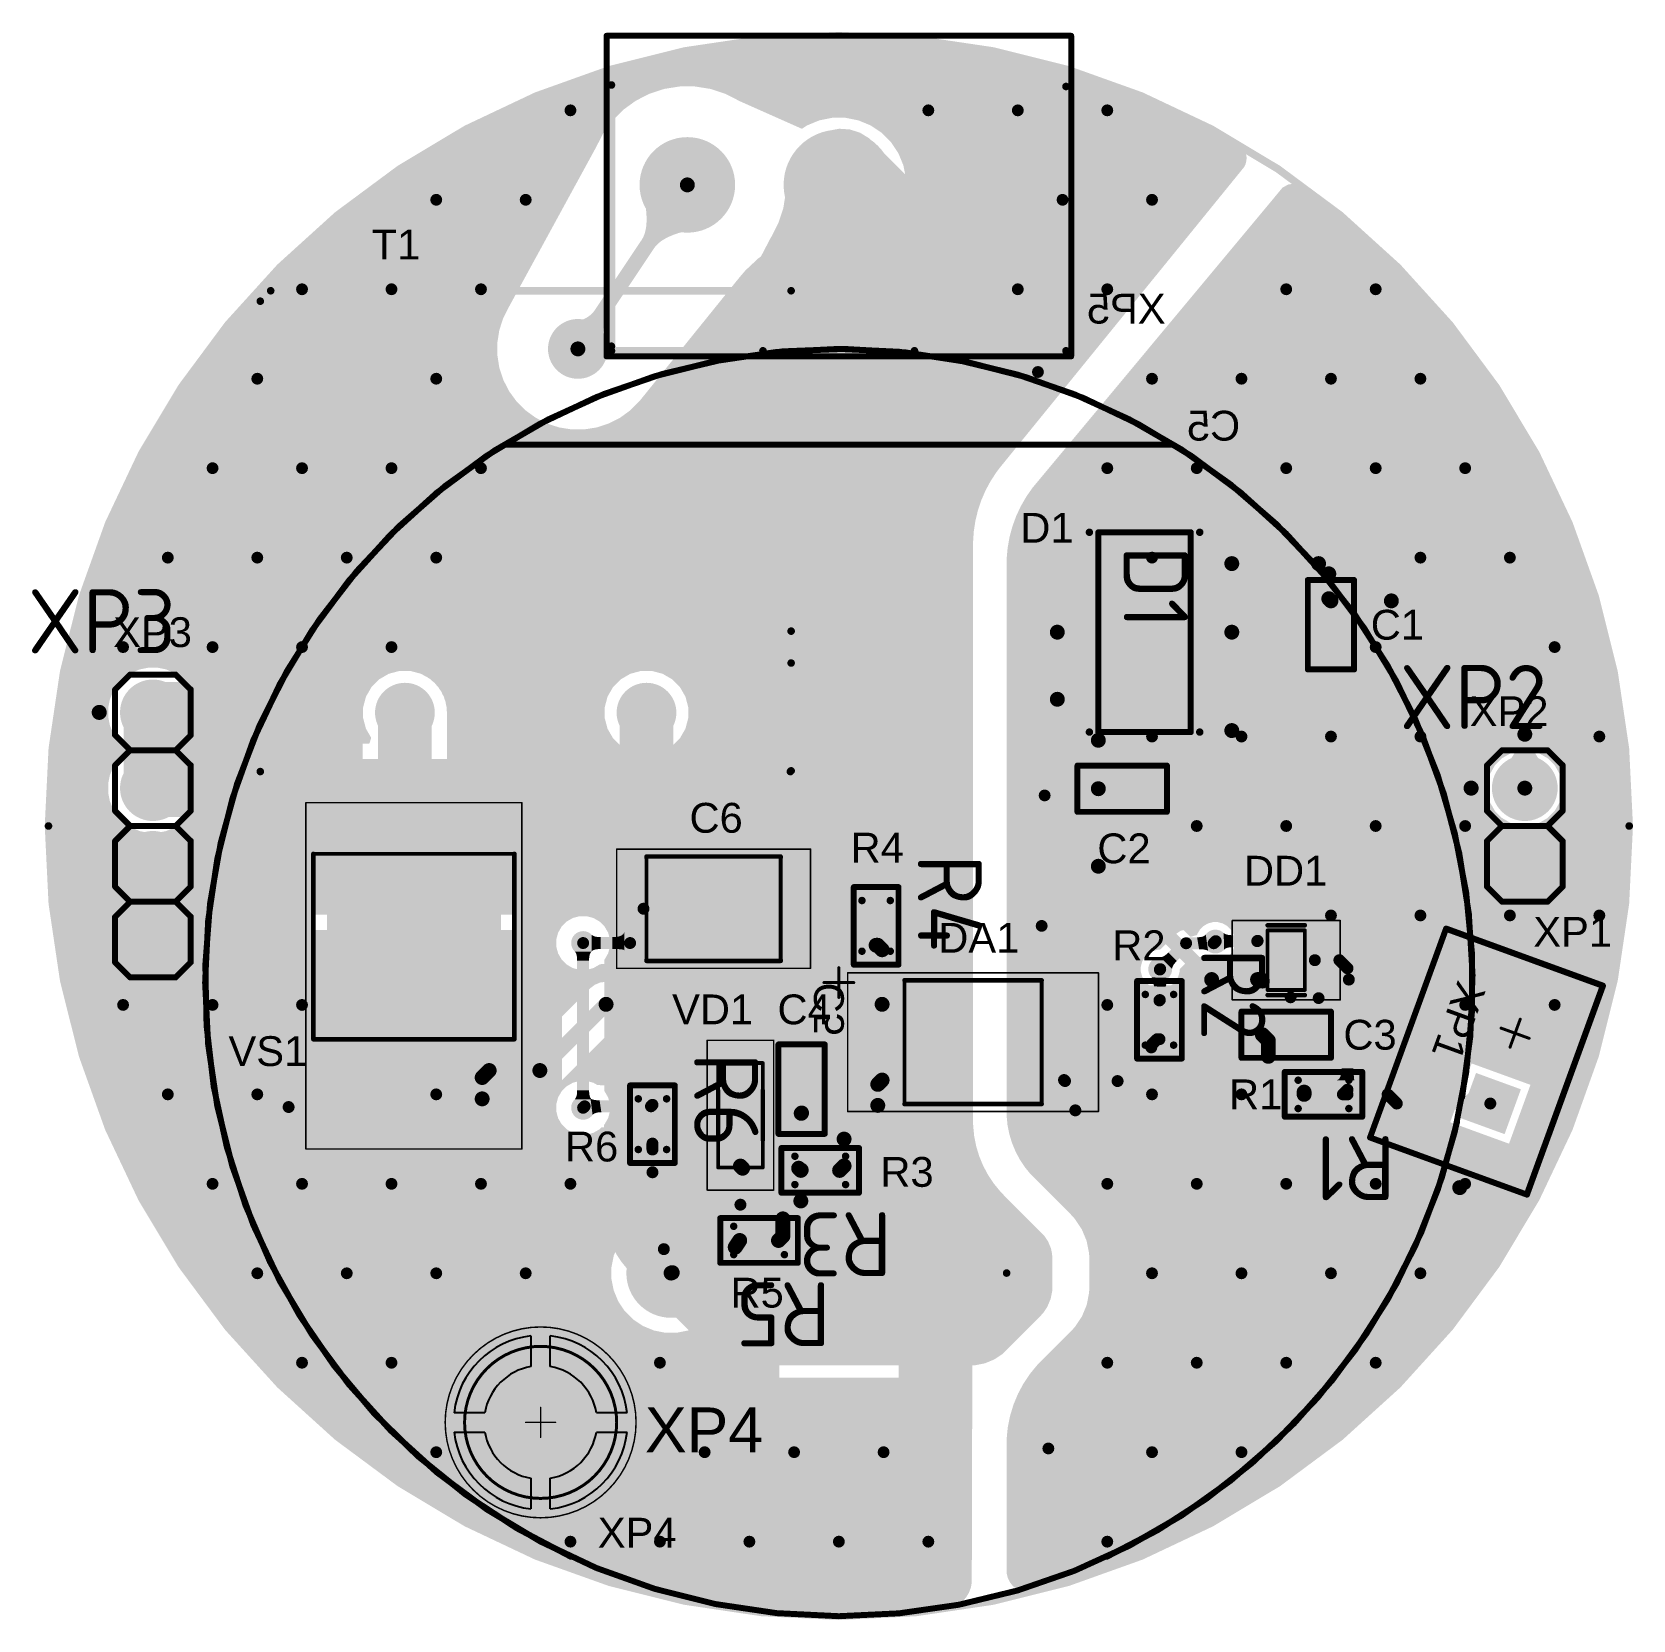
# Model space of a CAD drawing. Header units: inches. Extents: x -27.1 to 26.6, y -26.6 to 26.6.
import ezdxf

# ---------------------------------------------------------------- set-up
doc = ezdxf.new("R2010")
doc.units = ezdxf.units.IN
for name, color, linetype in [('Assembly Notes', 76, 'Continuous'), ('Bottom 3D Body', 56, 'Continuous'), ('Bottom Assembly', 56, 'Continuous'), ('Bottom Component Center', 56, 'Continuous'), ('Bottom Courtyard', 56, 'Continuous'), ('Bottom Layer', 5, 'Continuous'), ('Bottom Overlay', 54, 'Continuous'), ('Bottom Solder', 6, 'Continuous'), ('Mechanical 1', 6, 'Continuous'), ('Mechanical 13', 56, 'Continuous'), ('Mechanical 15', 56, 'Continuous'), ('Mechanical 4', 56, 'Continuous'), ('Multi-Layer', 9, 'Continuous'), ('Pad Holes', 156, 'Continuous'), ('Top 3D Body', 56, 'Continuous'), ('Top Assembly', 56, 'Continuous'), ('Top Component Center', 56, 'Continuous'), ('Top Component Outline', 56, 'Continuous'), ('Top Courtyard', 56, 'Continuous'), ('Top Designator', 56, 'Continuous'), ('Top Layer', 1, 'Continuous'), ('Top Overlay', 2, 'Continuous'), ('Top Paste', 8, 'Continuous'), ('Top Solder', 216, 'Continuous'), ('Via Holes', 16, 'Continuous')]:
    doc.layers.add(name, color=color, linetype=linetype)
doc.styles.add('Arial', font='', dxfattribs={"height": 0.2})
doc.styles.add('GOST type B', font='', dxfattribs={"height": 0.2})
doc.styles.get('Arial').set_extended_font_data('Arial')
doc.styles.get('GOST type B').set_extended_font_data('GOST type B')

msp = doc.modelspace()

# ---------------------------------------------------------------- texts
at = {"layer": 'Bottom Overlay', "style": 'Arial', "text_generation_flag": 2}
for s, p in [('XP5', (10.958, 16.85)), ('C5', (13.458, 12.925))]:
    msp.add_text(s, height=1, dxfattribs=at).set_placement(p)
at = {"layer": 'Top Overlay', "style": 'Arial'}
for s, p in [('T1', (-15.666, 19)), ('D1', (6.084, 9.5)), ('XP3', (-24.333, 6)), ('C1', (17.834, 6.25)), ('XP2', (21.153, 3.348)), ('C6', (-5.008, -0.225)), ('R4', (0.392, -1.225)), ('C2', (8.667, -1.25)), ('DD1', (13.584, -2)), ('XP1', (23.284, -4.05)), ('DA1', (3.334, -4.25)), ('R2', (9.167, -4.5)), ('VD1', (-5.591, -6.65)), ('C4', (-2.058, -6.65)), ('C3', (16.917, -7.5)), ('VS1', (-20.466, -8.05)), ('R1', (13.084, -9.5)), ('R6', (-9.183, -11.25)), ('R3', (1.392, -12.1)), ('R5', (-3.633, -16.15)), ('XP4', (-8.083, -24.2))]:
    msp.add_text(s, height=1, dxfattribs=at).set_placement(p)

# ---------------------------------------------------------------- blocks, each defined once
blk = doc.blocks.new('DPAK_1')
at = {"layer": 'Top Layer'}
for points in [[(2.815, 5.555), (2.815, -0.535), (-2.815, -0.535), (-2.815, 5.555)], [(-1.805, -2.725), (-1.805, -5.555), (-2.775, -5.555), (-2.775, -2.725)], [(2.775, -2.725), (2.775, -5.555), (1.805, -5.555), (1.805, -2.725)]]:
    blk.add_hatch(color=1, dxfattribs=at).paths.add_polyline_path(points)
at = {"layer": 'Top Paste'}
for points in [[(2.815, 5.555), (2.815, -0.535), (-2.815, -0.535), (-2.815, 5.555)], [(-1.805, -2.725), (-1.805, -5.555), (-2.775, -5.555), (-2.775, -2.725)], [(2.775, -2.725), (2.775, -5.555), (1.805, -5.555), (1.805, -2.725)]]:
    blk.add_hatch(color=8, dxfattribs=at).paths.add_polyline_path(points)
at = {"layer": 'Top Solder'}
for points in [[(2.917, 5.657), (2.917, -0.637), (-2.917, -0.637), (-2.917, 5.657)], [(-1.703, -2.623), (-1.703, -5.657), (-2.877, -5.657), (-2.877, -2.623)], [(2.877, -2.623), (2.877, -5.657), (1.703, -5.657), (1.703, -2.623)]]:
    blk.add_hatch(color=216, dxfattribs=at).paths.add_polyline_path(points)
at = {"layer": 'Mechanical 13'}
for points in [[(-3.37, -2.128, 0.127, 0.127, 0), (-3.37, 4.093, 0.127, 0.127, 0)], [(-3.37, 4.093, 0.127, 0.127, 0), (3.37, 4.093, 0.127, 0.127, 0)], [(3.37, -2.128, 0.127, 0.127, 0), (3.37, 4.093, 0.127, 0.127, 0)], [(-3.37, -2.128, 0.127, 0.127, 0), (3.37, -2.128, 0.127, 0.127, 0)]]:
    blk.add_lwpolyline(points, format="xyseb", dxfattribs=at)
for points in [[(-3.402, 4.093, 0.0635, 0.0635, 1), (-3.338, 4.093, 0.0635, 0.0635, 1)], [(-3.402, 4.093, 0.0635, 0.0635, 1), (-3.338, 4.093, 0.0635, 0.0635, 1)], [(3.338, 4.093, 0.0635, 0.0635, 1), (3.402, 4.093, 0.0635, 0.0635, 1)], [(3.338, 4.093, 0.0635, 0.0635, 1), (3.402, 4.093, 0.0635, 0.0635, 1)], [(-3.402, -2.128, 0.0635, 0.0635, 1), (-3.338, -2.128, 0.0635, 0.0635, 1)], [(-3.402, -2.128, 0.0635, 0.0635, 1), (-3.338, -2.128, 0.0635, 0.0635, 1)], [(3.338, -2.128, 0.0635, 0.0635, 1), (3.402, -2.128, 0.0635, 0.0635, 1)], [(3.338, -2.128, 0.0635, 0.0635, 1), (3.402, -2.128, 0.0635, 0.0635, 1)], [(-4.1, -4.4, 0.2, 0.2, 1), (-4.3, -4.4, 0.2, 0.2, 1)], [(-4.35, -4.4, 0.1, 0.1, 1), (-4.25, -4.4, 0.1, 0.1, 1)], [(-4.15, -4.4, 0.1, 0.1, 1), (-4.05, -4.4, 0.1, 0.1, 1)]]:
    blk.add_lwpolyline(points, format="xyseb", close=True, dxfattribs=at)
at = {"layer": 'Mechanical 15'}
for points in [[(-3.62, 5.81, 0.05, 0.05, 0), (3.62, 5.81, 0.05, 0.05, 0)], [(-3.62, -5.81, 0.05, 0.05, 0), (-3.62, 5.81, 0.05, 0.05, 0)], [(3.62, -5.81, 0.05, 0.05, 0), (3.62, 5.81, 0.05, 0.05, 0)], [(-3.62, -5.81, 0.05, 0.05, 0), (3.62, -5.81, 0.05, 0.05, 0)]]:
    blk.add_lwpolyline(points, format="xyseb", dxfattribs=at)
for points in [[(-3.632, 5.81, 0.025, 0.025, 1), (-3.608, 5.81, 0.025, 0.025, 1)], [(-3.632, 5.81, 0.025, 0.025, 1), (-3.608, 5.81, 0.025, 0.025, 1)], [(3.608, 5.81, 0.025, 0.025, 1), (3.632, 5.81, 0.025, 0.025, 1)], [(3.608, 5.81, 0.025, 0.025, 1), (3.632, 5.81, 0.025, 0.025, 1)], [(-3.632, -5.81, 0.025, 0.025, 1), (-3.608, -5.81, 0.025, 0.025, 1)], [(-3.632, -5.81, 0.025, 0.025, 1), (-3.608, -5.81, 0.025, 0.025, 1)], [(3.608, -5.81, 0.025, 0.025, 1), (3.632, -5.81, 0.025, 0.025, 1)], [(3.608, -5.81, 0.025, 0.025, 1), (3.632, -5.81, 0.025, 0.025, 1)]]:
    blk.add_lwpolyline(points, format="xyseb", close=True, dxfattribs=at)
at = {"layer": 'Top Overlay'}
for points in [[(-3.37, -2.128, 0.15, 0.15, 0), (-3.37, 4.093, 0.15, 0.15, 0)], [(3.37, -2.128, 0.15, 0.15, 0), (3.37, 4.093, 0.15, 0.15, 0)], [(-3.37, -2.128, 0.15, 0.15, 0), (3.37, -2.128, 0.15, 0.15, 0)]]:
    blk.add_lwpolyline(points, format="xyseb", dxfattribs=at)
for points in [[(-3.408, 4.093, 0.075, 0.075, 1), (-3.333, 4.093, 0.075, 0.075, 1)], [(3.333, 4.093, 0.075, 0.075, 1), (3.408, 4.093, 0.075, 0.075, 1)], [(-3.408, -2.128, 0.075, 0.075, 1), (-3.333, -2.128, 0.075, 0.075, 1)], [(-3.408, -2.128, 0.075, 0.075, 1), (-3.333, -2.128, 0.075, 0.075, 1)], [(3.333, -2.128, 0.075, 0.075, 1), (3.408, -2.128, 0.075, 0.075, 1)], [(3.333, -2.128, 0.075, 0.075, 1), (3.408, -2.128, 0.075, 0.075, 1)], [(-4.1, -4.4, 0.2, 0.2, 1), (-4.3, -4.4, 0.2, 0.2, 1)], [(-4.35, -4.4, 0.1, 0.1, 1), (-4.25, -4.4, 0.1, 0.1, 1)], [(-4.15, -4.4, 0.1, 0.1, 1), (-4.05, -4.4, 0.1, 0.1, 1)]]:
    blk.add_lwpolyline(points, format="xyseb", close=True, dxfattribs=at)
blk = doc.blocks.new('SOP4_2_54_2')
at = {"layer": 'Top Layer'}
h = blk.add_hatch(color=1, dxfattribs=at)
edge = h.paths.add_edge_path()
edge.add_arc((-3.488, 1.608), 0.112, 90, 180)
edge.add_line((-3.6, 1.608), (-3.6, 0.932))
edge.add_arc((-3.488, 0.932), 0.112, 180, 270)
edge.add_line((-3.488, 0.82), (-2.612, 0.82))
edge.add_arc((-2.612, 0.932), 0.112, 270, 360)
edge.add_line((-2.5, 0.932), (-2.5, 1.608))
edge.add_arc((-2.612, 1.608), 0.112, 0, 90)
edge.add_line((-2.612, 1.72), (-3.488, 1.72))
h = blk.add_hatch(color=1, dxfattribs=at)
edge = h.paths.add_edge_path()
edge.add_arc((2.612, 1.608), 0.112, 90, 180)
edge.add_line((2.5, 1.608), (2.5, 0.932))
edge.add_arc((2.612, 0.932), 0.112, 180, 270)
edge.add_line((2.612, 0.82), (3.488, 0.82))
edge.add_arc((3.488, 0.932), 0.112, 270, 360)
edge.add_line((3.6, 0.932), (3.6, 1.608))
edge.add_arc((3.488, 1.608), 0.112, 0, 90)
edge.add_line((3.488, 1.72), (2.612, 1.72))
h = blk.add_hatch(color=1, dxfattribs=at)
edge = h.paths.add_edge_path()
edge.add_arc((-3.488, -0.932), 0.112, 90, 180)
edge.add_line((-3.6, -0.932), (-3.6, -1.608))
edge.add_arc((-3.488, -1.608), 0.112, 180, 270)
edge.add_line((-3.488, -1.72), (-2.612, -1.72))
edge.add_arc((-2.612, -1.608), 0.112, 270, 360)
edge.add_line((-2.5, -1.608), (-2.5, -0.932))
edge.add_arc((-2.612, -0.932), 0.112, 0, 90)
edge.add_line((-2.612, -0.82), (-3.488, -0.82))
h = blk.add_hatch(color=1, dxfattribs=at)
edge = h.paths.add_edge_path()
edge.add_arc((2.612, -0.932), 0.112, 90, 180)
edge.add_line((2.5, -0.932), (2.5, -1.608))
edge.add_arc((2.612, -1.608), 0.112, 180, 270)
edge.add_line((2.612, -1.72), (3.488, -1.72))
edge.add_arc((3.488, -1.608), 0.112, 270, 360)
edge.add_line((3.6, -1.608), (3.6, -0.932))
edge.add_arc((3.488, -0.932), 0.112, 0, 90)
edge.add_line((3.488, -0.82), (2.612, -0.82))
at = {"layer": 'Top Paste'}
h = blk.add_hatch(color=8, dxfattribs=at)
edge = h.paths.add_edge_path()
edge.add_arc((-3.488, 1.608), 0.112, 90, 180)
edge.add_line((-3.6, 1.608), (-3.6, 0.932))
edge.add_arc((-3.488, 0.932), 0.112, 180, 270)
edge.add_line((-3.488, 0.82), (-2.612, 0.82))
edge.add_arc((-2.612, 0.932), 0.112, 270, 360)
edge.add_line((-2.5, 0.932), (-2.5, 1.608))
edge.add_arc((-2.612, 1.608), 0.112, 0, 90)
edge.add_line((-2.612, 1.72), (-3.488, 1.72))
h = blk.add_hatch(color=8, dxfattribs=at)
edge = h.paths.add_edge_path()
edge.add_arc((2.612, 1.608), 0.112, 90, 180)
edge.add_line((2.5, 1.608), (2.5, 0.932))
edge.add_arc((2.612, 0.932), 0.112, 180, 270)
edge.add_line((2.612, 0.82), (3.488, 0.82))
edge.add_arc((3.488, 0.932), 0.112, 270, 360)
edge.add_line((3.6, 0.932), (3.6, 1.608))
edge.add_arc((3.488, 1.608), 0.112, 0, 90)
edge.add_line((3.488, 1.72), (2.612, 1.72))
h = blk.add_hatch(color=8, dxfattribs=at)
edge = h.paths.add_edge_path()
edge.add_arc((-3.488, -0.932), 0.112, 90, 180)
edge.add_line((-3.6, -0.932), (-3.6, -1.608))
edge.add_arc((-3.488, -1.608), 0.112, 180, 270)
edge.add_line((-3.488, -1.72), (-2.612, -1.72))
edge.add_arc((-2.612, -1.608), 0.112, 270, 360)
edge.add_line((-2.5, -1.608), (-2.5, -0.932))
edge.add_arc((-2.612, -0.932), 0.112, 0, 90)
edge.add_line((-2.612, -0.82), (-3.488, -0.82))
h = blk.add_hatch(color=8, dxfattribs=at)
edge = h.paths.add_edge_path()
edge.add_arc((2.612, -0.932), 0.112, 90, 180)
edge.add_line((2.5, -0.932), (2.5, -1.608))
edge.add_arc((2.612, -1.608), 0.112, 180, 270)
edge.add_line((2.612, -1.72), (3.488, -1.72))
edge.add_arc((3.488, -1.608), 0.112, 270, 360)
edge.add_line((3.6, -1.608), (3.6, -0.932))
edge.add_arc((3.488, -0.932), 0.112, 0, 90)
edge.add_line((3.488, -0.82), (2.612, -0.82))
at = {"layer": 'Top Solder'}
h = blk.add_hatch(color=216, dxfattribs=at)
edge = h.paths.add_edge_path()
edge.add_arc((-3.488, 1.608), 0.214, 90, 180)
edge.add_line((-3.702, 1.608), (-3.702, 0.932))
edge.add_arc((-3.488, 0.932), 0.214, 180, 270)
edge.add_line((-3.488, 0.718), (-2.612, 0.718))
edge.add_arc((-2.612, 0.932), 0.214, 270, 360)
edge.add_line((-2.398, 0.932), (-2.398, 1.608))
edge.add_arc((-2.612, 1.608), 0.214, 0, 90)
edge.add_line((-2.612, 1.822), (-3.488, 1.822))
h = blk.add_hatch(color=216, dxfattribs=at)
edge = h.paths.add_edge_path()
edge.add_arc((2.612, 1.608), 0.214, 90, 180)
edge.add_line((2.398, 1.608), (2.398, 0.932))
edge.add_arc((2.612, 0.932), 0.214, 180, 270)
edge.add_line((2.612, 0.718), (3.488, 0.718))
edge.add_arc((3.488, 0.932), 0.214, 270, 360)
edge.add_line((3.702, 0.932), (3.702, 1.608))
edge.add_arc((3.488, 1.608), 0.214, 0, 90)
edge.add_line((3.488, 1.822), (2.612, 1.822))
h = blk.add_hatch(color=216, dxfattribs=at)
edge = h.paths.add_edge_path()
edge.add_arc((-3.488, -0.932), 0.214, 90, 180)
edge.add_line((-3.702, -0.932), (-3.702, -1.608))
edge.add_arc((-3.488, -1.608), 0.214, 180, 270)
edge.add_line((-3.488, -1.822), (-2.612, -1.822))
edge.add_arc((-2.612, -1.608), 0.214, 270, 360)
edge.add_line((-2.398, -1.608), (-2.398, -0.932))
edge.add_arc((-2.612, -0.932), 0.214, 0, 90)
edge.add_line((-2.612, -0.718), (-3.488, -0.718))
h = blk.add_hatch(color=216, dxfattribs=at)
edge = h.paths.add_edge_path()
edge.add_arc((2.612, -0.932), 0.214, 90, 180)
edge.add_line((2.398, -0.932), (2.398, -1.608))
edge.add_arc((2.612, -1.608), 0.214, 180, 270)
edge.add_line((2.612, -1.822), (3.488, -1.822))
edge.add_arc((3.488, -1.608), 0.214, 270, 360)
edge.add_line((3.702, -1.608), (3.702, -0.932))
edge.add_arc((3.488, -0.932), 0.214, 0, 90)
edge.add_line((3.488, -0.718), (2.612, -0.718))
at = {"layer": 'Mechanical 13'}
for points in [[(-3.329, 2.286, 0.2, 0.2, 1), (-3.529, 2.286, 0.2, 0.2, 1)], [(-3.579, 2.286, 0.1, 0.1, 1), (-3.479, 2.286, 0.1, 0.1, 1)], [(-3.379, 2.286, 0.1, 0.1, 1), (-3.279, 2.286, 0.1, 0.1, 1)], [(-2.332, 2.075, 0.0635, 0.0635, 1), (-2.268, 2.075, 0.0635, 0.0635, 1)], [(-2.325, 2.075, 0.05, 0.05, 1), (-2.275, 2.075, 0.05, 0.05, 1)], [(2.268, 2.075, 0.0635, 0.0635, 1), (2.332, 2.075, 0.0635, 0.0635, 1)], [(2.275, 2.075, 0.05, 0.05, 1), (2.325, 2.075, 0.05, 0.05, 1)], [(-2.332, -2.075, 0.0635, 0.0635, 1), (-2.268, -2.075, 0.0635, 0.0635, 1)], [(-2.325, -2.075, 0.05, 0.05, 1), (-2.275, -2.075, 0.05, 0.05, 1)], [(2.268, -2.075, 0.0635, 0.0635, 1), (2.332, -2.075, 0.0635, 0.0635, 1)], [(2.275, -2.075, 0.05, 0.05, 1), (2.325, -2.075, 0.05, 0.05, 1)]]:
    blk.add_lwpolyline(points, format="xyseb", close=True, dxfattribs=at)
for points in [[(-2.3, 2.075, 0.127, 0.127, 0), (-2.3, -2.075, 0.127, 0.127, 0)], [(2.3, 2.075, 0.1, 0.1, 0), (-2.3, 2.075, 0.1, 0.1, 0)], [(2.3, 2.075, 0.127, 0.127, 0), (2.3, -2.075, 0.127, 0.127, 0)], [(2.3, -2.075, 0.1, 0.1, 0), (-2.3, -2.075, 0.1, 0.1, 0)]]:
    blk.add_lwpolyline(points, format="xyseb", dxfattribs=at)
at = {"layer": 'Mechanical 15'}
for points in [[(-4.205, 2.325, 0.05, 0.05, 0), (-4.205, -2.325, 0.05, 0.05, 0)], [(4.205, 2.325, 0.05, 0.05, 0), (-4.205, 2.325, 0.05, 0.05, 0)], [(4.205, 2.325, 0.05, 0.05, 0), (4.205, -2.325, 0.05, 0.05, 0)], [(4.205, -2.325, 0.05, 0.05, 0), (-4.205, -2.325, 0.05, 0.05, 0)]]:
    blk.add_lwpolyline(points, format="xyseb", dxfattribs=at)
for points in [[(-4.217, 2.325, 0.025, 0.025, 1), (-4.193, 2.325, 0.025, 0.025, 1)], [(-4.217, 2.325, 0.025, 0.025, 1), (-4.193, 2.325, 0.025, 0.025, 1)], [(4.193, 2.325, 0.025, 0.025, 1), (4.217, 2.325, 0.025, 0.025, 1)], [(4.193, 2.325, 0.025, 0.025, 1), (4.217, 2.325, 0.025, 0.025, 1)], [(-4.217, -2.325, 0.025, 0.025, 1), (-4.193, -2.325, 0.025, 0.025, 1)], [(-4.217, -2.325, 0.025, 0.025, 1), (-4.193, -2.325, 0.025, 0.025, 1)], [(4.193, -2.325, 0.025, 0.025, 1), (4.217, -2.325, 0.025, 0.025, 1)], [(4.193, -2.325, 0.025, 0.025, 1), (4.217, -2.325, 0.025, 0.025, 1)]]:
    blk.add_lwpolyline(points, format="xyseb", close=True, dxfattribs=at)
at = {"layer": 'Top Overlay'}
for points in [[(-3.329, 2.286, 0.2, 0.2, 1), (-3.529, 2.286, 0.2, 0.2, 1)], [(-3.579, 2.286, 0.1, 0.1, 1), (-3.479, 2.286, 0.1, 0.1, 1)], [(-3.379, 2.286, 0.1, 0.1, 1), (-3.279, 2.286, 0.1, 0.1, 1)], [(-2.338, 2.075, 0.075, 0.075, 1), (-2.262, 2.075, 0.075, 0.075, 1)], [(2.262, 2.075, 0.075, 0.075, 1), (2.338, 2.075, 0.075, 0.075, 1)], [(-2.338, -2.075, 0.075, 0.075, 1), (-2.262, -2.075, 0.075, 0.075, 1)], [(2.262, -2.075, 0.075, 0.075, 1), (2.338, -2.075, 0.075, 0.075, 1)]]:
    blk.add_lwpolyline(points, format="xyseb", close=True, dxfattribs=at)
for points in [[(2.3, 2.075, 0.15, 0.15, 0), (-2.3, 2.075, 0.15, 0.15, 0)], [(2.3, -2.075, 0.15, 0.15, 0), (-2.3, -2.075, 0.15, 0.15, 0)]]:
    blk.add_lwpolyline(points, format="xyseb", dxfattribs=at)
blk = doc.blocks.new('1812C_3')
at = {"layer": 'Top Layer'}
for points in [[(-3, 1.4), (-1.7, 1.4), (-1.7, -1.4), (-3, -1.4)], [(1.7, 1.4), (3, 1.4), (3, -1.4), (1.7, -1.4)]]:
    blk.add_hatch(color=1, dxfattribs=at).paths.add_polyline_path(points)
at = {"layer": 'Top Paste'}
for points in [[(-3, 1.4), (-1.7, 1.4), (-1.7, -1.4), (-3, -1.4)], [(1.7, 1.4), (3, 1.4), (3, -1.4), (1.7, -1.4)]]:
    blk.add_hatch(color=8, dxfattribs=at).paths.add_polyline_path(points)
at = {"layer": 'Top Solder'}
for points in [[(-3.102, 1.502), (-1.598, 1.502), (-1.598, -1.502), (-3.102, -1.502)], [(1.598, 1.502), (3.102, 1.502), (3.102, -1.502), (1.598, -1.502)]]:
    blk.add_hatch(color=216, dxfattribs=at).paths.add_polyline_path(points)
at = {"layer": 'Mechanical 13'}
for points in [[(2.25, 1.75, 0.127, 0.127, 0), (-2.25, 1.75, 0.127, 0.127, 0)], [(-2.25, 1.75, 0.127, 0.127, 0), (-2.25, -1.75, 0.127, 0.127, 0)], [(2.25, 1.75, 0.127, 0.127, 0), (2.25, -1.75, 0.127, 0.127, 0)], [(2.25, -1.75, 0.127, 0.127, 0), (-2.25, -1.75, 0.127, 0.127, 0)]]:
    blk.add_lwpolyline(points, format="xyseb", dxfattribs=at)
for points in [[(-2.282, 1.75, 0.0635, 0.0635, 1), (-2.218, 1.75, 0.0635, 0.0635, 1)], [(-2.282, 1.75, 0.0635, 0.0635, 1), (-2.218, 1.75, 0.0635, 0.0635, 1)], [(2.218, 1.75, 0.0635, 0.0635, 1), (2.282, 1.75, 0.0635, 0.0635, 1)], [(2.218, 1.75, 0.0635, 0.0635, 1), (2.282, 1.75, 0.0635, 0.0635, 1)], [(-2.282, -1.75, 0.0635, 0.0635, 1), (-2.218, -1.75, 0.0635, 0.0635, 1)], [(-2.282, -1.75, 0.0635, 0.0635, 1), (-2.218, -1.75, 0.0635, 0.0635, 1)], [(2.218, -1.75, 0.0635, 0.0635, 1), (2.282, -1.75, 0.0635, 0.0635, 1)], [(2.218, -1.75, 0.0635, 0.0635, 1), (2.282, -1.75, 0.0635, 0.0635, 1)]]:
    blk.add_lwpolyline(points, format="xyseb", close=True, dxfattribs=at)
at = {"layer": 'Mechanical 15'}
for points in [[(3.25, 2, 0.05, 0.05, 0), (-3.25, 2, 0.05, 0.05, 0)], [(-3.25, 2, 0.05, 0.05, 0), (-3.25, -2, 0.05, 0.05, 0)], [(3.25, 2, 0.05, 0.05, 0), (3.25, -2, 0.05, 0.05, 0)], [(3.25, -2, 0.05, 0.05, 0), (-3.25, -2, 0.05, 0.05, 0)]]:
    blk.add_lwpolyline(points, format="xyseb", dxfattribs=at)
for points in [[(-3.263, 2, 0.025, 0.025, 1), (-3.238, 2, 0.025, 0.025, 1)], [(-3.263, 2, 0.025, 0.025, 1), (-3.238, 2, 0.025, 0.025, 1)], [(3.238, 2, 0.025, 0.025, 1), (3.263, 2, 0.025, 0.025, 1)], [(3.238, 2, 0.025, 0.025, 1), (3.263, 2, 0.025, 0.025, 1)], [(-3.263, -2, 0.025, 0.025, 1), (-3.238, -2, 0.025, 0.025, 1)], [(-3.263, -2, 0.025, 0.025, 1), (-3.238, -2, 0.025, 0.025, 1)], [(3.238, -2, 0.025, 0.025, 1), (3.263, -2, 0.025, 0.025, 1)], [(3.238, -2, 0.025, 0.025, 1), (3.263, -2, 0.025, 0.025, 1)]]:
    blk.add_lwpolyline(points, format="xyseb", close=True, dxfattribs=at)
at = {"layer": 'Top Overlay'}
for points in [[(2.25, 1.75, 0.15, 0.15, 0), (-2.25, 1.75, 0.15, 0.15, 0)], [(-2.25, 1.75, 0.15, 0.15, 0), (-2.25, 1.72, 0.15, 0.15, 0)], [(2.25, 1.75, 0.15, 0.15, 0), (2.25, 1.72, 0.15, 0.15, 0)], [(-2.25, -1.72, 0.15, 0.15, 0), (-2.25, -1.75, 0.15, 0.15, 0)], [(2.25, -1.75, 0.15, 0.15, 0), (-2.25, -1.75, 0.15, 0.15, 0)], [(2.25, -1.72, 0.15, 0.15, 0), (2.25, -1.75, 0.15, 0.15, 0)]]:
    blk.add_lwpolyline(points, format="xyseb", dxfattribs=at)
for points in [[(-2.288, 1.75, 0.075, 0.075, 1), (-2.213, 1.75, 0.075, 0.075, 1)], [(-2.288, 1.75, 0.075, 0.075, 1), (-2.213, 1.75, 0.075, 0.075, 1)], [(-2.288, 1.72, 0.075, 0.075, 1), (-2.213, 1.72, 0.075, 0.075, 1)], [(2.213, 1.75, 0.075, 0.075, 1), (2.288, 1.75, 0.075, 0.075, 1)], [(2.213, 1.75, 0.075, 0.075, 1), (2.288, 1.75, 0.075, 0.075, 1)], [(2.213, 1.72, 0.075, 0.075, 1), (2.288, 1.72, 0.075, 0.075, 1)], [(-2.288, -1.72, 0.075, 0.075, 1), (-2.213, -1.72, 0.075, 0.075, 1)], [(-2.288, -1.75, 0.075, 0.075, 1), (-2.213, -1.75, 0.075, 0.075, 1)], [(-2.288, -1.75, 0.075, 0.075, 1), (-2.213, -1.75, 0.075, 0.075, 1)], [(2.213, -1.72, 0.075, 0.075, 1), (2.288, -1.72, 0.075, 0.075, 1)], [(2.213, -1.75, 0.075, 0.075, 1), (2.288, -1.75, 0.075, 0.075, 1)], [(2.213, -1.75, 0.075, 0.075, 1), (2.288, -1.75, 0.075, 0.075, 1)]]:
    blk.add_lwpolyline(points, format="xyseb", close=True, dxfattribs=at)
blk = doc.blocks.new('9774030151_4')
at = {"layer": 'Bottom Layer'}
h = blk.add_hatch(color=5, dxfattribs=at)
edge = h.paths.add_edge_path()
edge.add_arc((0, 0), 3, 0, 360)
at = {"layer": 'Bottom Solder'}
h = blk.add_hatch(color=6, dxfattribs=at)
edge = h.paths.add_edge_path()
edge.add_arc((0, 0), 3.102, 0, 360)
at = {"layer": 'Pad Holes'}
h = blk.add_hatch(color=7, dxfattribs=at)
edge = h.paths.add_edge_path()
edge.add_arc((0, 0), 1.85, 0, 360)
at = {"layer": 'Top Layer'}
h = blk.add_hatch(color=1, dxfattribs=at)
edge = h.paths.add_edge_path()
edge.add_arc((0, 0), 3, 0, 360)
at = {"layer": 'Top Solder'}
h = blk.add_hatch(color=216, dxfattribs=at)
edge = h.paths.add_edge_path()
edge.add_arc((0, 0), 3.102, 0, 360)
at = {"layer": 'Top 3D Body'}
for points in [[(2.55, 0, 0.1, 0.1, 1), (-2.55, 0, 0.1, 0.1, 1)], [(-2.575, 0, 0.05, 0.05, 1), (-2.525, 0, 0.05, 0.05, 1)], [(2.525, 0, 0.05, 0.05, 1), (2.575, 0, 0.05, 0.05, 1)]]:
    blk.add_lwpolyline(points, format="xyseb", close=True, dxfattribs=at)
at = {"layer": 'Top Component Outline'}
for points in [[(2.55, 0, 0.1, 0.1, 1), (-2.55, 0, 0.1, 0.1, 1)], [(-2.575, 0, 0.05, 0.05, 1), (-2.525, 0, 0.05, 0.05, 1)], [(2.525, 0, 0.05, 0.05, 1), (2.575, 0, 0.05, 0.05, 1)]]:
    blk.add_lwpolyline(points, format="xyseb", close=True, dxfattribs=at)
at = {"layer": 'Top Courtyard'}
for points in [[(3.2, 0, 0.05, 0.05, 1), (-3.2, 0, 0.05, 0.05, 1)], [(-3.213, 0, 0.025, 0.025, 1), (-3.188, 0, 0.025, 0.025, 1)], [(-0.512, 0, 0.025, 0.025, 1), (-0.487, 0, 0.025, 0.025, 1)], [(-0.012, 0.5, 0.025, 0.025, 1), (0.012, 0.5, 0.025, 0.025, 1)], [(0.487, 0, 0.025, 0.025, 1), (0.512, 0, 0.025, 0.025, 1)], [(3.188, 0, 0.025, 0.025, 1), (3.213, 0, 0.025, 0.025, 1)], [(-0.012, -0.5, 0.025, 0.025, 1), (0.012, -0.5, 0.025, 0.025, 1)]]:
    blk.add_lwpolyline(points, format="xyseb", close=True, dxfattribs=at)
for points in [[(-0.5, 0, 0.05, 0.05, 0), (0.5, 0, 0.05, 0.05, 0)], [(0, -0.5, 0.05, 0.05, 0), (0, 0.5, 0.05, 0.05, 0)]]:
    blk.add_lwpolyline(points, format="xyseb", dxfattribs=at)
at = {"layer": 'Top Paste'}
for p, q in [((-0.325, 2.902), (-0.325, 1.872)), ((0.325, 1.872), (0.325, 2.902)), ((-0.325, 1.872), (-0.325, 1.872)), ((0.325, 1.872), (0.325, 1.872)), ((-1.872, 0.325), (-2.902, 0.325)), ((-1.872, 0.325), (-1.872, 0.325)), ((2.902, 0.325), (1.872, 0.325)), ((1.872, 0.325), (1.872, 0.325)), ((-2.902, -0.325), (-1.872, -0.325)), ((-1.872, -0.325), (-1.872, -0.325)), ((1.872, -0.325), (1.872, -0.325)), ((1.872, -0.325), (2.902, -0.325)), ((-0.325, -1.872), (-0.325, -1.872)), ((-0.325, -1.872), (-0.325, -2.902)), ((0.325, -2.902), (0.325, -1.872)), ((0.325, -1.872), (0.325, -1.872))]:
    blk.add_line(p, q, dxfattribs=at)
for radius, start, end in [(2.92, 96.3904, 173.6096), (2.92, 6.3904, 83.6096), (1.9, 99.8489, 170.1407), (1.9, 9.8489, 80.1407), (2.92, 186.3904, 263.6096), (1.9, 189.8489, 260.1407), (2.92, 276.3904, 353.6096), (1.9, 279.8489, 350.1407)]:
    blk.add_arc((0, 0), radius, start, end, dxfattribs=at)
at = {"layer": 'Top Designator', "style": 'Arial'}
blk.add_text('XP4', height=1.5, rotation=360, dxfattribs=at).set_placement((3.499, -1))
blk = doc.blocks.new('CWF_2_5')
at = {"layer": 'Bottom Layer'}
h = blk.add_hatch(color=5, dxfattribs=at)
edge = h.paths.add_edge_path()
edge.add_arc((0, 0.025), 0.8, 0, 360)
blk.add_hatch(color=5, dxfattribs=at).paths.add_polyline_path([(1.7, 0.825), (3.3, 0.825), (3.3, -0.775), (1.7, -0.775)])
at = {"layer": 'Bottom Solder'}
h = blk.add_hatch(color=6, dxfattribs=at)
edge = h.paths.add_edge_path()
edge.add_arc((0, 0.025), 0.8, 0, 360)
blk.add_hatch(color=6, dxfattribs=at).paths.add_polyline_path([(1.7, 0.825), (3.3, 0.825), (3.3, -0.775), (1.7, -0.775)])
at = {"layer": 'Multi-Layer'}
h = blk.add_hatch(color=9, dxfattribs=at)
edge = h.paths.add_edge_path()
edge.add_arc((0, 0.025), 0.8, 0, 360)
blk.add_hatch(color=9, dxfattribs=at).paths.add_polyline_path([(1.7, 0.825), (3.3, 0.825), (3.3, -0.775), (1.7, -0.775)])
at = {"layer": 'Pad Holes'}
h = blk.add_hatch(color=7, dxfattribs=at)
edge = h.paths.add_edge_path()
edge.add_arc((0, 0.025), 0.5, 0, 360)
h = blk.add_hatch(color=7, dxfattribs=at)
edge = h.paths.add_edge_path()
edge.add_arc((2.5, 0.025), 0.5, 0, 360)
at = {"layer": 'Top Layer'}
h = blk.add_hatch(color=1, dxfattribs=at)
edge = h.paths.add_edge_path()
edge.add_arc((0, 0.025), 0.8, 0, 360)
blk.add_hatch(color=1, dxfattribs=at).paths.add_polyline_path([(1.7, 0.825), (3.3, 0.825), (3.3, -0.775), (1.7, -0.775)])
at = {"layer": 'Top Solder'}
h = blk.add_hatch(color=216, dxfattribs=at)
edge = h.paths.add_edge_path()
edge.add_arc((0, 0.025), 0.8, 0, 360)
blk.add_hatch(color=216, dxfattribs=at).paths.add_polyline_path([(1.7, 0.825), (3.3, 0.825), (3.3, -0.775), (1.7, -0.775)])
at = {"layer": 'Top 3D Body'}
for points in [[(-2.5, -3.375, 0.2, 0.2, 0), (-2.5, 2.225, 0.2, 0.2, 0)], [(4.95, 2.225, 0.2, 0.2, 0), (-2.5, 2.225, 0.2, 0.2, 0)], [(4.95, -3.375, 0.2, 0.2, 0), (4.95, 2.225, 0.2, 0.2, 0)], [(4.95, -3.375, 0.2, 0.2, 0), (-2.5, -3.375, 0.2, 0.2, 0)]]:
    blk.add_lwpolyline(points, format="xyseb", dxfattribs=at)
for points in [[(-2.55, 2.225, 0.1, 0.1, 1), (-2.45, 2.225, 0.1, 0.1, 1)], [(-2.55, 2.225, 0.1, 0.1, 1), (-2.45, 2.225, 0.1, 0.1, 1)], [(4.9, 2.225, 0.1, 0.1, 1), (5, 2.225, 0.1, 0.1, 1)], [(4.9, 2.225, 0.1, 0.1, 1), (5, 2.225, 0.1, 0.1, 1)], [(-2.55, -3.375, 0.1, 0.1, 1), (-2.45, -3.375, 0.1, 0.1, 1)], [(-2.55, -3.375, 0.1, 0.1, 1), (-2.45, -3.375, 0.1, 0.1, 1)], [(4.9, -3.375, 0.1, 0.1, 1), (5, -3.375, 0.1, 0.1, 1)], [(4.9, -3.375, 0.1, 0.1, 1), (5, -3.375, 0.1, 0.1, 1)]]:
    blk.add_lwpolyline(points, format="xyseb", close=True, dxfattribs=at)
at = {"layer": 'Top Assembly'}
for points in [[(4.95, 2.225, 0.2, 0.2, 0), (-2.5, 2.225, 0.2, 0.2, 0)], [(-2.5, -3.375, 0.2, 0.2, 0), (-2.5, 2.225, 0.2, 0.2, 0)], [(4.95, -3.375, 0.2, 0.2, 0), (4.95, 2.225, 0.2, 0.2, 0)], [(4.95, -3.375, 0.2, 0.2, 0), (-2.5, -3.375, 0.2, 0.2, 0)]]:
    blk.add_lwpolyline(points, format="xyseb", dxfattribs=at)
for points in [[(-2.55, 2.225, 0.1, 0.1, 1), (-2.45, 2.225, 0.1, 0.1, 1)], [(-2.55, 2.225, 0.1, 0.1, 1), (-2.45, 2.225, 0.1, 0.1, 1)], [(4.9, 2.225, 0.1, 0.1, 1), (5, 2.225, 0.1, 0.1, 1)], [(4.9, 2.225, 0.1, 0.1, 1), (5, 2.225, 0.1, 0.1, 1)], [(-2.55, -3.375, 0.1, 0.1, 1), (-2.45, -3.375, 0.1, 0.1, 1)], [(-2.55, -3.375, 0.1, 0.1, 1), (-2.45, -3.375, 0.1, 0.1, 1)], [(4.9, -3.375, 0.1, 0.1, 1), (5, -3.375, 0.1, 0.1, 1)], [(4.9, -3.375, 0.1, 0.1, 1), (5, -3.375, 0.1, 0.1, 1)]]:
    blk.add_lwpolyline(points, format="xyseb", close=True, dxfattribs=at)
at = {"layer": 'Top Component Center'}
for points in [[(0, -0.5, 0.1, 0.1, 0), (0, 0.5, 0.1, 0.1, 0)], [(0.5, 0, 0.1, 0.1, 0), (-0.5, 0, 0.1, 0.1, 0)]]:
    blk.add_lwpolyline(points, format="xyseb", dxfattribs=at)
for points in [[(-0.025, 0.5, 0.05, 0.05, 1), (0.025, 0.5, 0.05, 0.05, 1)], [(-0.525, 0, 0.05, 0.05, 1), (-0.475, 0, 0.05, 0.05, 1)], [(0.475, 0, 0.05, 0.05, 1), (0.525, 0, 0.05, 0.05, 1)], [(-0.025, -0.5, 0.05, 0.05, 1), (0.025, -0.5, 0.05, 0.05, 1)]]:
    blk.add_lwpolyline(points, format="xyseb", close=True, dxfattribs=at)
at = {"layer": 'Top Courtyard'}
for points in [[(-2.5, -3.375, 0.2, 0.2, 0), (-2.5, 2.225, 0.2, 0.2, 0)], [(4.95, 2.225, 0.2, 0.2, 0), (-2.5, 2.225, 0.2, 0.2, 0)], [(4.95, -3.375, 0.2, 0.2, 0), (4.95, 2.225, 0.2, 0.2, 0)], [(4.95, -3.375, 0.2, 0.2, 0), (-2.5, -3.375, 0.2, 0.2, 0)]]:
    blk.add_lwpolyline(points, format="xyseb", dxfattribs=at)
for points in [[(-2.55, 2.225, 0.1, 0.1, 1), (-2.45, 2.225, 0.1, 0.1, 1)], [(-2.55, 2.225, 0.1, 0.1, 1), (-2.45, 2.225, 0.1, 0.1, 1)], [(4.9, 2.225, 0.1, 0.1, 1), (5, 2.225, 0.1, 0.1, 1)], [(4.9, 2.225, 0.1, 0.1, 1), (5, 2.225, 0.1, 0.1, 1)], [(-2.55, -3.375, 0.1, 0.1, 1), (-2.45, -3.375, 0.1, 0.1, 1)], [(-2.55, -3.375, 0.1, 0.1, 1), (-2.45, -3.375, 0.1, 0.1, 1)], [(4.9, -3.375, 0.1, 0.1, 1), (5, -3.375, 0.1, 0.1, 1)], [(4.9, -3.375, 0.1, 0.1, 1), (5, -3.375, 0.1, 0.1, 1)]]:
    blk.add_lwpolyline(points, format="xyseb", close=True, dxfattribs=at)
at = {"layer": 'Top Overlay'}
for points in [[(4.95, 2.217, 0.2, 0.2, 0), (-2.508, 2.217, 0.2, 0.2, 0)], [(-2.508, -3.375, 0.2, 0.2, 0), (-2.508, 2.217, 0.2, 0.2, 0)], [(4.95, -3.375, 0.2, 0.2, 0), (4.95, 2.217, 0.2, 0.2, 0)], [(4.95, -3.375, 0.2, 0.2, 0), (-2.508, -3.375, 0.2, 0.2, 0)]]:
    blk.add_lwpolyline(points, format="xyseb", dxfattribs=at)
for points in [[(-2.558, 2.217, 0.1, 0.1, 1), (-2.458, 2.217, 0.1, 0.1, 1)], [(-2.558, 2.217, 0.1, 0.1, 1), (-2.458, 2.217, 0.1, 0.1, 1)], [(4.9, 2.217, 0.1, 0.1, 1), (5, 2.217, 0.1, 0.1, 1)], [(4.9, 2.217, 0.1, 0.1, 1), (5, 2.217, 0.1, 0.1, 1)], [(5.625, 0.025, 0.25, 0.25, 1), (5.375, 0.025, 0.25, 0.25, 1)], [(5.312, 0.025, 0.125, 0.125, 1), (5.437, 0.025, 0.125, 0.125, 1)], [(5.563, 0.025, 0.125, 0.125, 1), (5.687, 0.025, 0.125, 0.125, 1)], [(-2.558, -3.375, 0.1, 0.1, 1), (-2.458, -3.375, 0.1, 0.1, 1)], [(-2.558, -3.375, 0.1, 0.1, 1), (-2.458, -3.375, 0.1, 0.1, 1)], [(4.9, -3.375, 0.1, 0.1, 1), (5, -3.375, 0.1, 0.1, 1)], [(4.9, -3.375, 0.1, 0.1, 1), (5, -3.375, 0.1, 0.1, 1)]]:
    blk.add_lwpolyline(points, format="xyseb", close=True, dxfattribs=at)
at = {"layer": 'Top Assembly', "style": 'Arial'}
blk.add_text('XP1', height=1, dxfattribs=at).set_placement((-1.05, -2.413))
blk = doc.blocks.new('42_103________B_6')
at = {"layer": 'Bottom Layer'}
h = blk.add_hatch(color=5, dxfattribs=at)
edge = h.paths.add_edge_path()
edge.add_arc((9.743, 5.625), 1.5, 0, 360)
h = blk.add_hatch(color=5, dxfattribs=at)
edge = h.paths.add_edge_path()
edge.add_arc((-11.25, 0), 1.5, 0, 360)
blk.add_hatch(color=5, dxfattribs=at).paths.add_polyline_path([(9.75, 1.5), (12.75, 1.5), (12.75, -1.5), (9.75, -1.5)])
h = blk.add_hatch(color=5, dxfattribs=at)
edge = h.paths.add_edge_path()
edge.add_arc((9.743, -5.625), 1.5, 0, 360)
at = {"layer": 'Bottom Solder'}
h = blk.add_hatch(color=6, dxfattribs=at)
edge = h.paths.add_edge_path()
edge.add_arc((9.743, 5.625), 1.5, 0, 360)
h = blk.add_hatch(color=6, dxfattribs=at)
edge = h.paths.add_edge_path()
edge.add_arc((-11.25, 0), 1.5, 0, 360)
blk.add_hatch(color=6, dxfattribs=at).paths.add_polyline_path([(9.75, 1.5), (12.75, 1.5), (12.75, -1.5), (9.75, -1.5)])
h = blk.add_hatch(color=6, dxfattribs=at)
edge = h.paths.add_edge_path()
edge.add_arc((9.743, -5.625), 1.5, 0, 360)
at = {"layer": 'Multi-Layer'}
h = blk.add_hatch(color=9, dxfattribs=at)
edge = h.paths.add_edge_path()
edge.add_arc((9.743, 5.625), 1.5, 0, 360)
h = blk.add_hatch(color=9, dxfattribs=at)
edge = h.paths.add_edge_path()
edge.add_arc((-11.25, 0), 1.5, 0, 360)
blk.add_hatch(color=9, dxfattribs=at).paths.add_polyline_path([(9.75, 1.5), (12.75, 1.5), (12.75, -1.5), (9.75, -1.5)])
h = blk.add_hatch(color=9, dxfattribs=at)
edge = h.paths.add_edge_path()
edge.add_arc((9.743, -5.625), 1.5, 0, 360)
at = {"layer": 'Pad Holes'}
h = blk.add_hatch(color=7, dxfattribs=at)
edge = h.paths.add_edge_path()
edge.add_arc((9.743, 5.625), 1, 0, 360)
h = blk.add_hatch(color=7, dxfattribs=at)
edge = h.paths.add_edge_path()
edge.add_arc((-11.25, 0), 1, 0, 360)
h = blk.add_hatch(color=7, dxfattribs=at)
edge = h.paths.add_edge_path()
edge.add_arc((11.25, 0), 1, 0, 360)
h = blk.add_hatch(color=7, dxfattribs=at)
edge = h.paths.add_edge_path()
edge.add_arc((9.743, -5.625), 1, 0, 360)
at = {"layer": 'Top Layer'}
h = blk.add_hatch(color=1, dxfattribs=at)
edge = h.paths.add_edge_path()
edge.add_arc((9.743, 5.625), 1.5, 0, 360)
h = blk.add_hatch(color=1, dxfattribs=at)
edge = h.paths.add_edge_path()
edge.add_arc((-11.25, 0), 1.5, 0, 360)
blk.add_hatch(color=1, dxfattribs=at).paths.add_polyline_path([(9.75, 1.5), (12.75, 1.5), (12.75, -1.5), (9.75, -1.5)])
h = blk.add_hatch(color=1, dxfattribs=at)
edge = h.paths.add_edge_path()
edge.add_arc((9.743, -5.625), 1.5, 0, 360)
at = {"layer": 'Top Solder'}
h = blk.add_hatch(color=216, dxfattribs=at)
edge = h.paths.add_edge_path()
edge.add_arc((9.743, 5.625), 1.5, 0, 360)
h = blk.add_hatch(color=216, dxfattribs=at)
edge = h.paths.add_edge_path()
edge.add_arc((-11.25, 0), 1.5, 0, 360)
blk.add_hatch(color=216, dxfattribs=at).paths.add_polyline_path([(9.75, 1.5), (12.75, 1.5), (12.75, -1.5), (9.75, -1.5)])
h = blk.add_hatch(color=216, dxfattribs=at)
edge = h.paths.add_edge_path()
edge.add_arc((9.743, -5.625), 1.5, 0, 360)
at = {"layer": 'Bottom 3D Body'}
for points in [[(21.25, 0, 0.15, 0.15, 1), (-21.25, 0, 0.15, 0.15, 1)], [(-21.288, 0, 0.075, 0.075, 1), (-21.213, 0, 0.075, 0.075, 1)], [(21.213, 0, 0.075, 0.075, 1), (21.288, 0, 0.075, 0.075, 1)]]:
    blk.add_lwpolyline(points, format="xyseb", close=True, dxfattribs=at)
at = {"layer": 'Bottom Component Center'}
for points in [[(0, -0.5, 0.1, 0.1, 0), (0, 0.5, 0.1, 0.1, 0)], [(0.5, 0, 0.1, 0.1, 0), (-0.5, 0, 0.1, 0.1, 0)]]:
    blk.add_lwpolyline(points, format="xyseb", dxfattribs=at)
for points in [[(-0.025, 0.5, 0.05, 0.05, 1), (0.025, 0.5, 0.05, 0.05, 1)], [(-0.525, 0, 0.05, 0.05, 1), (-0.475, 0, 0.05, 0.05, 1)], [(0.475, 0, 0.05, 0.05, 1), (0.525, 0, 0.05, 0.05, 1)], [(-0.025, -0.5, 0.05, 0.05, 1), (0.025, -0.5, 0.05, 0.05, 1)]]:
    blk.add_lwpolyline(points, format="xyseb", close=True, dxfattribs=at)
at = {"layer": 'Bottom Courtyard'}
for points in [[(21.25, 0, 0.2, 0.2, 1), (-21.25, 0, 0.2, 0.2, 1)], [(-21.3, 0, 0.1, 0.1, 1), (-21.2, 0, 0.1, 0.1, 1)], [(21.2, 0, 0.1, 0.1, 1), (21.3, 0, 0.1, 0.1, 1)]]:
    blk.add_lwpolyline(points, format="xyseb", close=True, dxfattribs=at)
at = {"layer": 'Bottom Overlay'}
for points in [[(19.259, -8.981, 0.2, 0.2, -2.037316), (3.845, 20.899, 0.2, 0.2, 0)], [(4.674, 20.73, 0.2, 0.2, -0.232219), (19.259, 8.981, 0.2, 0.2, 0)], [(-18.034, -11.176, 0.2, 0.2, 0), (-18.034, 11.176, 0.2, 0.2, 0)]]:
    blk.add_lwpolyline(points, format="xyseb", dxfattribs=at)
for points in [[(3.795, 20.899, 0.1, 0.1, 1), (3.895, 20.899, 0.1, 0.1, 1)], [(4.624, 20.73, 0.1, 0.1, 1), (4.724, 20.73, 0.1, 0.1, 1)], [(-18.084, 11.176, 0.1, 0.1, 1), (-17.984, 11.176, 0.1, 0.1, 1)], [(19.209, 8.981, 0.1, 0.1, 1), (19.309, 8.981, 0.1, 0.1, 1)], [(19.209, -8.981, 0.1, 0.1, 1), (19.309, -8.981, 0.1, 0.1, 1)], [(-18.084, -11.176, 0.1, 0.1, 1), (-17.984, -11.176, 0.1, 0.1, 1)]]:
    blk.add_lwpolyline(points, format="xyseb", close=True, dxfattribs=at)
at = {"layer": 'Mechanical 1'}
blk.add_lwpolyline([(9.743, 5.625, 0.254, 0.254, -0.267949), (9.743, -5.625, 0.254, 0.254, 0)], format="xyseb", dxfattribs=at)
for points in [[(9.679, 5.625, 0.127, 0.127, 1), (9.806, 5.625, 0.127, 0.127, 1)], [(9.679, -5.625, 0.127, 0.127, 1), (9.806, -5.625, 0.127, 0.127, 1)]]:
    blk.add_lwpolyline(points, format="xyseb", close=True, dxfattribs=at)
at = {"layer": 'Bottom Assembly', "style": 'Arial', "text_generation_flag": 2}
blk.add_text('C5', height=1, rotation=-180, dxfattribs=at).set_placement((0, 0.166))
blk = doc.blocks.new('PLH2_____18_7')
at = {"layer": 'Bottom Layer'}
h = blk.add_hatch(color=5, dxfattribs=at)
edge = h.paths.add_edge_path()
edge.add_arc((0, 0), 1, 0, 360)
h = blk.add_hatch(color=5, dxfattribs=at)
edge = h.paths.add_edge_path()
edge.add_arc((0, -2.54), 1, 0, 360)
at = {"layer": 'Bottom Solder'}
h = blk.add_hatch(color=6, dxfattribs=at)
edge = h.paths.add_edge_path()
edge.add_arc((0, 0), 1.102, 0, 360)
h = blk.add_hatch(color=6, dxfattribs=at)
edge = h.paths.add_edge_path()
edge.add_arc((0, -2.54), 1.102, 0, 360)
at = {"layer": 'Multi-Layer'}
h = blk.add_hatch(color=9, dxfattribs=at)
edge = h.paths.add_edge_path()
edge.add_arc((0, 0), 1, 0, 360)
h = blk.add_hatch(color=9, dxfattribs=at)
edge = h.paths.add_edge_path()
edge.add_arc((0, -2.54), 1, 0, 360)
at = {"layer": 'Pad Holes'}
h = blk.add_hatch(color=7, dxfattribs=at)
edge = h.paths.add_edge_path()
edge.add_arc((0, 0), 0.5, 0, 360)
h = blk.add_hatch(color=7, dxfattribs=at)
edge = h.paths.add_edge_path()
edge.add_arc((0, -2.54), 0.5, 0, 360)
at = {"layer": 'Top Layer'}
h = blk.add_hatch(color=1, dxfattribs=at)
edge = h.paths.add_edge_path()
edge.add_arc((0, 0), 1, 0, 360)
h = blk.add_hatch(color=1, dxfattribs=at)
edge = h.paths.add_edge_path()
edge.add_arc((0, -2.54), 1, 0, 360)
at = {"layer": 'Top Solder'}
h = blk.add_hatch(color=216, dxfattribs=at)
edge = h.paths.add_edge_path()
edge.add_arc((0, 0), 1.102, 0, 360)
h = blk.add_hatch(color=216, dxfattribs=at)
edge = h.paths.add_edge_path()
edge.add_arc((0, -2.54), 1.102, 0, 360)
at = {"layer": 'Bottom Overlay'}
for points in [[(-1.675, 0, 0.254, 0.254, 1), (-1.925, 0, 0.254, 0.254, 1)], [(-1.988, 0, 0.127, 0.127, 1), (-1.861, 0, 0.127, 0.127, 1)], [(-1.739, 0, 0.127, 0.127, 1), (-1.612, 0, 0.127, 0.127, 1)]]:
    blk.add_lwpolyline(points, format="xyseb", close=True, dxfattribs=at)
at = {"layer": 'Mechanical 13'}
for points in [[(-1.27, 0.762, 0.2, 0.2, 0), (-0.762, 1.27, 0.2, 0.2, 0)], [(-0.762, 1.27, 0.2, 0.2, 0), (0.762, 1.27, 0.2, 0.2, 0)], [(0.762, 1.27, 0.2, 0.2, 0), (1.27, 0.762, 0.2, 0.2, 0)], [(-1.27, -0.762, 0.2, 0.2, 0), (-1.27, 0.762, 0.2, 0.2, 0)], [(1.27, -0.762, 0.2, 0.2, 0), (1.27, 0.77, 0.2, 0.2, 0)], [(-1.27, -0.762, 0.2, 0.2, 0), (-0.762, -1.27, 0.2, 0.2, 0)], [(0.762, -1.27, 0.2, 0.2, 0), (1.27, -0.762, 0.2, 0.2, 0)], [(-1.27, -1.778, 0.2, 0.2, 0), (-0.762, -1.27, 0.2, 0.2, 0)], [(-0.762, -1.27, 0.2, 0.2, 0), (0.762, -1.27, 0.2, 0.2, 0)], [(0.762, -1.27, 0.2, 0.2, 0), (1.27, -1.778, 0.2, 0.2, 0)], [(-1.27, -3.302, 0.2, 0.2, 0), (-1.27, -1.778, 0.2, 0.2, 0)], [(1.27, -3.302, 0.2, 0.2, 0), (1.27, -1.77, 0.2, 0.2, 0)], [(-1.27, -3.302, 0.2, 0.2, 0), (-0.762, -3.81, 0.2, 0.2, 0)], [(0.762, -3.81, 0.2, 0.2, 0), (1.27, -3.302, 0.2, 0.2, 0)], [(-0.762, -3.81, 0.2, 0.2, 0), (0.762, -3.81, 0.2, 0.2, 0)]]:
    blk.add_lwpolyline(points, format="xyseb", dxfattribs=at)
for points in [[(-0.812, 1.27, 0.1, 0.1, 1), (-0.712, 1.27, 0.1, 0.1, 1)], [(-0.812, 1.27, 0.1, 0.1, 1), (-0.712, 1.27, 0.1, 0.1, 1)], [(0.712, 1.27, 0.1, 0.1, 1), (0.812, 1.27, 0.1, 0.1, 1)], [(0.712, 1.27, 0.1, 0.1, 1), (0.812, 1.27, 0.1, 0.1, 1)], [(-1.32, 0.762, 0.1, 0.1, 1), (-1.22, 0.762, 0.1, 0.1, 1)], [(-1.32, 0.762, 0.1, 0.1, 1), (-1.22, 0.762, 0.1, 0.1, 1)], [(1.22, 0.77, 0.1, 0.1, 1), (1.32, 0.77, 0.1, 0.1, 1)], [(1.22, 0.762, 0.1, 0.1, 1), (1.32, 0.762, 0.1, 0.1, 1)], [(-1.675, 0, 0.254, 0.254, 1), (-1.925, 0, 0.254, 0.254, 1)], [(-1.988, 0, 0.127, 0.127, 1), (-1.861, 0, 0.127, 0.127, 1)], [(-1.739, 0, 0.127, 0.127, 1), (-1.612, 0, 0.127, 0.127, 1)], [(-1.32, -0.762, 0.1, 0.1, 1), (-1.22, -0.762, 0.1, 0.1, 1)], [(-1.32, -0.762, 0.1, 0.1, 1), (-1.22, -0.762, 0.1, 0.1, 1)], [(1.22, -0.762, 0.1, 0.1, 1), (1.32, -0.762, 0.1, 0.1, 1)], [(1.22, -0.762, 0.1, 0.1, 1), (1.32, -0.762, 0.1, 0.1, 1)], [(-0.812, -1.27, 0.1, 0.1, 1), (-0.712, -1.27, 0.1, 0.1, 1)], [(-0.812, -1.27, 0.1, 0.1, 1), (-0.712, -1.27, 0.1, 0.1, 1)], [(-0.812, -1.27, 0.1, 0.1, 1), (-0.712, -1.27, 0.1, 0.1, 1)], [(0.712, -1.27, 0.1, 0.1, 1), (0.812, -1.27, 0.1, 0.1, 1)], [(0.712, -1.27, 0.1, 0.1, 1), (0.812, -1.27, 0.1, 0.1, 1)], [(0.712, -1.27, 0.1, 0.1, 1), (0.812, -1.27, 0.1, 0.1, 1)], [(-1.32, -1.778, 0.1, 0.1, 1), (-1.22, -1.778, 0.1, 0.1, 1)], [(-1.32, -1.778, 0.1, 0.1, 1), (-1.22, -1.778, 0.1, 0.1, 1)], [(1.22, -1.77, 0.1, 0.1, 1), (1.32, -1.77, 0.1, 0.1, 1)], [(1.22, -1.778, 0.1, 0.1, 1), (1.32, -1.778, 0.1, 0.1, 1)], [(-1.32, -3.302, 0.1, 0.1, 1), (-1.22, -3.302, 0.1, 0.1, 1)], [(-1.32, -3.302, 0.1, 0.1, 1), (-1.22, -3.302, 0.1, 0.1, 1)], [(1.22, -3.302, 0.1, 0.1, 1), (1.32, -3.302, 0.1, 0.1, 1)], [(1.22, -3.302, 0.1, 0.1, 1), (1.32, -3.302, 0.1, 0.1, 1)], [(-0.812, -3.81, 0.1, 0.1, 1), (-0.712, -3.81, 0.1, 0.1, 1)], [(-0.812, -3.81, 0.1, 0.1, 1), (-0.712, -3.81, 0.1, 0.1, 1)], [(0.712, -3.81, 0.1, 0.1, 1), (0.812, -3.81, 0.1, 0.1, 1)], [(0.712, -3.81, 0.1, 0.1, 1), (0.812, -3.81, 0.1, 0.1, 1)]]:
    blk.add_lwpolyline(points, format="xyseb", close=True, dxfattribs=at)
at = {"layer": 'Top Overlay'}
for points in [[(-1.27, 0.762, 0.2, 0.2, 0), (-0.762, 1.27, 0.2, 0.2, 0)], [(-0.762, 1.27, 0.2, 0.2, 0), (0.762, 1.27, 0.2, 0.2, 0)], [(0.762, 1.27, 0.2, 0.2, 0), (1.27, 0.762, 0.2, 0.2, 0)], [(-1.27, -0.762, 0.2, 0.2, 0), (-1.27, 0.762, 0.2, 0.2, 0)], [(1.27, -0.762, 0.2, 0.2, 0), (1.27, 0.77, 0.2, 0.2, 0)], [(-1.27, -0.762, 0.2, 0.2, 0), (-0.762, -1.27, 0.2, 0.2, 0)], [(0.762, -1.27, 0.2, 0.2, 0), (1.27, -0.762, 0.2, 0.2, 0)], [(-1.27, -1.778, 0.2, 0.2, 0), (-0.762, -1.27, 0.2, 0.2, 0)], [(-0.762, -1.27, 0.2, 0.2, 0), (0.762, -1.27, 0.2, 0.2, 0)], [(0.762, -1.27, 0.2, 0.2, 0), (1.27, -1.778, 0.2, 0.2, 0)], [(-1.27, -3.302, 0.2, 0.2, 0), (-1.27, -1.778, 0.2, 0.2, 0)], [(1.27, -3.302, 0.2, 0.2, 0), (1.27, -1.77, 0.2, 0.2, 0)], [(-1.27, -3.302, 0.2, 0.2, 0), (-0.762, -3.81, 0.2, 0.2, 0)], [(0.762, -3.81, 0.2, 0.2, 0), (1.27, -3.302, 0.2, 0.2, 0)], [(-0.762, -3.81, 0.2, 0.2, 0), (0.762, -3.81, 0.2, 0.2, 0)]]:
    blk.add_lwpolyline(points, format="xyseb", dxfattribs=at)
for points in [[(-0.812, 1.27, 0.1, 0.1, 1), (-0.712, 1.27, 0.1, 0.1, 1)], [(-0.812, 1.27, 0.1, 0.1, 1), (-0.712, 1.27, 0.1, 0.1, 1)], [(0.712, 1.27, 0.1, 0.1, 1), (0.812, 1.27, 0.1, 0.1, 1)], [(0.712, 1.27, 0.1, 0.1, 1), (0.812, 1.27, 0.1, 0.1, 1)], [(-1.32, 0.762, 0.1, 0.1, 1), (-1.22, 0.762, 0.1, 0.1, 1)], [(-1.32, 0.762, 0.1, 0.1, 1), (-1.22, 0.762, 0.1, 0.1, 1)], [(1.22, 0.77, 0.1, 0.1, 1), (1.32, 0.77, 0.1, 0.1, 1)], [(1.22, 0.762, 0.1, 0.1, 1), (1.32, 0.762, 0.1, 0.1, 1)], [(-1.675, 0, 0.254, 0.254, 1), (-1.925, 0, 0.254, 0.254, 1)], [(-1.988, 0, 0.127, 0.127, 1), (-1.861, 0, 0.127, 0.127, 1)], [(-1.739, 0, 0.127, 0.127, 1), (-1.612, 0, 0.127, 0.127, 1)], [(-1.32, -0.762, 0.1, 0.1, 1), (-1.22, -0.762, 0.1, 0.1, 1)], [(-1.32, -0.762, 0.1, 0.1, 1), (-1.22, -0.762, 0.1, 0.1, 1)], [(1.22, -0.762, 0.1, 0.1, 1), (1.32, -0.762, 0.1, 0.1, 1)], [(1.22, -0.762, 0.1, 0.1, 1), (1.32, -0.762, 0.1, 0.1, 1)], [(-0.812, -1.27, 0.1, 0.1, 1), (-0.712, -1.27, 0.1, 0.1, 1)], [(-0.812, -1.27, 0.1, 0.1, 1), (-0.712, -1.27, 0.1, 0.1, 1)], [(-0.812, -1.27, 0.1, 0.1, 1), (-0.712, -1.27, 0.1, 0.1, 1)], [(0.712, -1.27, 0.1, 0.1, 1), (0.812, -1.27, 0.1, 0.1, 1)], [(0.712, -1.27, 0.1, 0.1, 1), (0.812, -1.27, 0.1, 0.1, 1)], [(0.712, -1.27, 0.1, 0.1, 1), (0.812, -1.27, 0.1, 0.1, 1)], [(-1.32, -1.778, 0.1, 0.1, 1), (-1.22, -1.778, 0.1, 0.1, 1)], [(-1.32, -1.778, 0.1, 0.1, 1), (-1.22, -1.778, 0.1, 0.1, 1)], [(1.22, -1.77, 0.1, 0.1, 1), (1.32, -1.77, 0.1, 0.1, 1)], [(1.22, -1.778, 0.1, 0.1, 1), (1.32, -1.778, 0.1, 0.1, 1)], [(-1.32, -3.302, 0.1, 0.1, 1), (-1.22, -3.302, 0.1, 0.1, 1)], [(-1.32, -3.302, 0.1, 0.1, 1), (-1.22, -3.302, 0.1, 0.1, 1)], [(1.22, -3.302, 0.1, 0.1, 1), (1.32, -3.302, 0.1, 0.1, 1)], [(1.22, -3.302, 0.1, 0.1, 1), (1.32, -3.302, 0.1, 0.1, 1)], [(-0.812, -3.81, 0.1, 0.1, 1), (-0.712, -3.81, 0.1, 0.1, 1)], [(-0.812, -3.81, 0.1, 0.1, 1), (-0.712, -3.81, 0.1, 0.1, 1)], [(0.712, -3.81, 0.1, 0.1, 1), (0.812, -3.81, 0.1, 0.1, 1)], [(0.712, -3.81, 0.1, 0.1, 1), (0.812, -3.81, 0.1, 0.1, 1)]]:
    blk.add_lwpolyline(points, format="xyseb", close=True, dxfattribs=at)
at = {"layer": 'Mechanical 13', "style": 'GOST type B'}
blk.add_text('XP2', height=2.15, rotation=360, dxfattribs=at).set_placement((-4.2, 1.98))
blk = doc.blocks.new('PLH4_____18_8')
at = {"layer": 'Bottom Layer'}
h = blk.add_hatch(color=5, dxfattribs=at)
edge = h.paths.add_edge_path()
edge.add_arc((0, 0), 1, 0, 360)
h = blk.add_hatch(color=5, dxfattribs=at)
edge = h.paths.add_edge_path()
edge.add_arc((0, -2.54), 1, 0, 360)
h = blk.add_hatch(color=5, dxfattribs=at)
edge = h.paths.add_edge_path()
edge.add_arc((0, -5.08), 1, 0, 360)
h = blk.add_hatch(color=5, dxfattribs=at)
edge = h.paths.add_edge_path()
edge.add_arc((0, -7.62), 1, 0, 360)
at = {"layer": 'Bottom Solder'}
h = blk.add_hatch(color=6, dxfattribs=at)
edge = h.paths.add_edge_path()
edge.add_arc((0, 0), 1.102, 0, 360)
h = blk.add_hatch(color=6, dxfattribs=at)
edge = h.paths.add_edge_path()
edge.add_arc((0, -2.54), 1.102, 0, 360)
h = blk.add_hatch(color=6, dxfattribs=at)
edge = h.paths.add_edge_path()
edge.add_arc((0, -5.08), 1.102, 0, 360)
h = blk.add_hatch(color=6, dxfattribs=at)
edge = h.paths.add_edge_path()
edge.add_arc((0, -7.62), 1.102, 0, 360)
at = {"layer": 'Multi-Layer'}
h = blk.add_hatch(color=9, dxfattribs=at)
edge = h.paths.add_edge_path()
edge.add_arc((0, 0), 1, 0, 360)
h = blk.add_hatch(color=9, dxfattribs=at)
edge = h.paths.add_edge_path()
edge.add_arc((0, -2.54), 1, 0, 360)
h = blk.add_hatch(color=9, dxfattribs=at)
edge = h.paths.add_edge_path()
edge.add_arc((0, -5.08), 1, 0, 360)
h = blk.add_hatch(color=9, dxfattribs=at)
edge = h.paths.add_edge_path()
edge.add_arc((0, -7.62), 1, 0, 360)
at = {"layer": 'Pad Holes'}
h = blk.add_hatch(color=7, dxfattribs=at)
edge = h.paths.add_edge_path()
edge.add_arc((0, 0), 0.5, 0, 360)
h = blk.add_hatch(color=7, dxfattribs=at)
edge = h.paths.add_edge_path()
edge.add_arc((0, -2.54), 0.5, 0, 360)
h = blk.add_hatch(color=7, dxfattribs=at)
edge = h.paths.add_edge_path()
edge.add_arc((0, -5.08), 0.5, 0, 360)
h = blk.add_hatch(color=7, dxfattribs=at)
edge = h.paths.add_edge_path()
edge.add_arc((0, -7.62), 0.5, 0, 360)
at = {"layer": 'Top Layer'}
h = blk.add_hatch(color=1, dxfattribs=at)
edge = h.paths.add_edge_path()
edge.add_arc((0, 0), 1, 0, 360)
h = blk.add_hatch(color=1, dxfattribs=at)
edge = h.paths.add_edge_path()
edge.add_arc((0, -2.54), 1, 0, 360)
h = blk.add_hatch(color=1, dxfattribs=at)
edge = h.paths.add_edge_path()
edge.add_arc((0, -5.08), 1, 0, 360)
h = blk.add_hatch(color=1, dxfattribs=at)
edge = h.paths.add_edge_path()
edge.add_arc((0, -7.62), 1, 0, 360)
at = {"layer": 'Top Solder'}
h = blk.add_hatch(color=216, dxfattribs=at)
edge = h.paths.add_edge_path()
edge.add_arc((0, 0), 1.102, 0, 360)
h = blk.add_hatch(color=216, dxfattribs=at)
edge = h.paths.add_edge_path()
edge.add_arc((0, -2.54), 1.102, 0, 360)
h = blk.add_hatch(color=216, dxfattribs=at)
edge = h.paths.add_edge_path()
edge.add_arc((0, -5.08), 1.102, 0, 360)
h = blk.add_hatch(color=216, dxfattribs=at)
edge = h.paths.add_edge_path()
edge.add_arc((0, -7.62), 1.102, 0, 360)
at = {"layer": 'Bottom Overlay'}
for points in [[(-1.675, 0, 0.254, 0.254, 1), (-1.925, 0, 0.254, 0.254, 1)], [(-1.988, 0, 0.127, 0.127, 1), (-1.861, 0, 0.127, 0.127, 1)], [(-1.739, 0, 0.127, 0.127, 1), (-1.612, 0, 0.127, 0.127, 1)]]:
    blk.add_lwpolyline(points, format="xyseb", close=True, dxfattribs=at)
at = {"layer": 'Mechanical 13'}
for points in [[(-1.27, 0.762, 0.2, 0.2, 0), (-0.762, 1.27, 0.2, 0.2, 0)], [(-0.762, 1.27, 0.2, 0.2, 0), (0.762, 1.27, 0.2, 0.2, 0)], [(0.762, 1.27, 0.2, 0.2, 0), (1.27, 0.762, 0.2, 0.2, 0)], [(-1.27, -0.762, 0.2, 0.2, 0), (-1.27, 0.762, 0.2, 0.2, 0)], [(1.27, -0.762, 0.2, 0.2, 0), (1.27, 0.77, 0.2, 0.2, 0)], [(-1.27, -0.762, 0.2, 0.2, 0), (-0.762, -1.27, 0.2, 0.2, 0)], [(0.762, -1.27, 0.2, 0.2, 0), (1.27, -0.762, 0.2, 0.2, 0)], [(-1.27, -1.778, 0.2, 0.2, 0), (-0.762, -1.27, 0.2, 0.2, 0)], [(-0.762, -1.27, 0.2, 0.2, 0), (0.762, -1.27, 0.2, 0.2, 0)], [(0.762, -1.27, 0.2, 0.2, 0), (1.27, -1.778, 0.2, 0.2, 0)], [(-1.27, -3.302, 0.2, 0.2, 0), (-1.27, -1.778, 0.2, 0.2, 0)], [(1.27, -3.302, 0.2, 0.2, 0), (1.27, -1.77, 0.2, 0.2, 0)], [(-1.27, -3.302, 0.2, 0.2, 0), (-0.762, -3.81, 0.2, 0.2, 0)], [(0.762, -3.81, 0.2, 0.2, 0), (1.27, -3.302, 0.2, 0.2, 0)], [(-1.27, -4.318, 0.2, 0.2, 0), (-0.762, -3.81, 0.2, 0.2, 0)], [(-0.762, -3.81, 0.2, 0.2, 0), (0.762, -3.81, 0.2, 0.2, 0)], [(0.762, -3.81, 0.2, 0.2, 0), (1.27, -4.318, 0.2, 0.2, 0)], [(-1.27, -5.842, 0.2, 0.2, 0), (-1.27, -4.318, 0.2, 0.2, 0)], [(1.27, -5.842, 0.2, 0.2, 0), (1.27, -4.31, 0.2, 0.2, 0)], [(-1.27, -5.842, 0.2, 0.2, 0), (-0.762, -6.35, 0.2, 0.2, 0)], [(0.762, -6.35, 0.2, 0.2, 0), (1.27, -5.842, 0.2, 0.2, 0)], [(-1.27, -6.858, 0.2, 0.2, 0), (-0.762, -6.35, 0.2, 0.2, 0)], [(-0.762, -6.35, 0.2, 0.2, 0), (0.762, -6.35, 0.2, 0.2, 0)], [(0.762, -6.35, 0.2, 0.2, 0), (1.27, -6.858, 0.2, 0.2, 0)], [(-1.27, -8.382, 0.2, 0.2, 0), (-1.27, -6.858, 0.2, 0.2, 0)], [(1.27, -8.382, 0.2, 0.2, 0), (1.27, -6.85, 0.2, 0.2, 0)], [(-1.27, -8.382, 0.2, 0.2, 0), (-0.762, -8.89, 0.2, 0.2, 0)], [(0.762, -8.89, 0.2, 0.2, 0), (1.27, -8.382, 0.2, 0.2, 0)], [(-0.762, -8.89, 0.2, 0.2, 0), (0.762, -8.89, 0.2, 0.2, 0)]]:
    blk.add_lwpolyline(points, format="xyseb", dxfattribs=at)
for points in [[(-0.812, 1.27, 0.1, 0.1, 1), (-0.712, 1.27, 0.1, 0.1, 1)], [(-0.812, 1.27, 0.1, 0.1, 1), (-0.712, 1.27, 0.1, 0.1, 1)], [(0.712, 1.27, 0.1, 0.1, 1), (0.812, 1.27, 0.1, 0.1, 1)], [(0.712, 1.27, 0.1, 0.1, 1), (0.812, 1.27, 0.1, 0.1, 1)], [(-1.32, 0.762, 0.1, 0.1, 1), (-1.22, 0.762, 0.1, 0.1, 1)], [(-1.32, 0.762, 0.1, 0.1, 1), (-1.22, 0.762, 0.1, 0.1, 1)], [(1.22, 0.77, 0.1, 0.1, 1), (1.32, 0.77, 0.1, 0.1, 1)], [(1.22, 0.762, 0.1, 0.1, 1), (1.32, 0.762, 0.1, 0.1, 1)], [(-1.675, 0, 0.254, 0.254, 1), (-1.925, 0, 0.254, 0.254, 1)], [(-1.988, 0, 0.127, 0.127, 1), (-1.861, 0, 0.127, 0.127, 1)], [(-1.739, 0, 0.127, 0.127, 1), (-1.612, 0, 0.127, 0.127, 1)], [(-1.32, -0.762, 0.1, 0.1, 1), (-1.22, -0.762, 0.1, 0.1, 1)], [(-1.32, -0.762, 0.1, 0.1, 1), (-1.22, -0.762, 0.1, 0.1, 1)], [(1.22, -0.762, 0.1, 0.1, 1), (1.32, -0.762, 0.1, 0.1, 1)], [(1.22, -0.762, 0.1, 0.1, 1), (1.32, -0.762, 0.1, 0.1, 1)], [(-0.812, -1.27, 0.1, 0.1, 1), (-0.712, -1.27, 0.1, 0.1, 1)], [(-0.812, -1.27, 0.1, 0.1, 1), (-0.712, -1.27, 0.1, 0.1, 1)], [(-0.812, -1.27, 0.1, 0.1, 1), (-0.712, -1.27, 0.1, 0.1, 1)], [(0.712, -1.27, 0.1, 0.1, 1), (0.812, -1.27, 0.1, 0.1, 1)], [(0.712, -1.27, 0.1, 0.1, 1), (0.812, -1.27, 0.1, 0.1, 1)], [(0.712, -1.27, 0.1, 0.1, 1), (0.812, -1.27, 0.1, 0.1, 1)], [(-1.32, -1.778, 0.1, 0.1, 1), (-1.22, -1.778, 0.1, 0.1, 1)], [(-1.32, -1.778, 0.1, 0.1, 1), (-1.22, -1.778, 0.1, 0.1, 1)], [(1.22, -1.77, 0.1, 0.1, 1), (1.32, -1.77, 0.1, 0.1, 1)], [(1.22, -1.778, 0.1, 0.1, 1), (1.32, -1.778, 0.1, 0.1, 1)], [(-1.32, -3.302, 0.1, 0.1, 1), (-1.22, -3.302, 0.1, 0.1, 1)], [(-1.32, -3.302, 0.1, 0.1, 1), (-1.22, -3.302, 0.1, 0.1, 1)], [(1.22, -3.302, 0.1, 0.1, 1), (1.32, -3.302, 0.1, 0.1, 1)], [(1.22, -3.302, 0.1, 0.1, 1), (1.32, -3.302, 0.1, 0.1, 1)], [(-0.812, -3.81, 0.1, 0.1, 1), (-0.712, -3.81, 0.1, 0.1, 1)], [(-0.812, -3.81, 0.1, 0.1, 1), (-0.712, -3.81, 0.1, 0.1, 1)], [(-0.812, -3.81, 0.1, 0.1, 1), (-0.712, -3.81, 0.1, 0.1, 1)], [(0.712, -3.81, 0.1, 0.1, 1), (0.812, -3.81, 0.1, 0.1, 1)], [(0.712, -3.81, 0.1, 0.1, 1), (0.812, -3.81, 0.1, 0.1, 1)], [(0.712, -3.81, 0.1, 0.1, 1), (0.812, -3.81, 0.1, 0.1, 1)], [(-1.32, -4.318, 0.1, 0.1, 1), (-1.22, -4.318, 0.1, 0.1, 1)], [(-1.32, -4.318, 0.1, 0.1, 1), (-1.22, -4.318, 0.1, 0.1, 1)], [(1.22, -4.31, 0.1, 0.1, 1), (1.32, -4.31, 0.1, 0.1, 1)], [(1.22, -4.318, 0.1, 0.1, 1), (1.32, -4.318, 0.1, 0.1, 1)], [(-1.32, -5.842, 0.1, 0.1, 1), (-1.22, -5.842, 0.1, 0.1, 1)], [(-1.32, -5.842, 0.1, 0.1, 1), (-1.22, -5.842, 0.1, 0.1, 1)], [(1.22, -5.842, 0.1, 0.1, 1), (1.32, -5.842, 0.1, 0.1, 1)], [(1.22, -5.842, 0.1, 0.1, 1), (1.32, -5.842, 0.1, 0.1, 1)], [(-0.812, -6.35, 0.1, 0.1, 1), (-0.712, -6.35, 0.1, 0.1, 1)], [(-0.812, -6.35, 0.1, 0.1, 1), (-0.712, -6.35, 0.1, 0.1, 1)], [(-0.812, -6.35, 0.1, 0.1, 1), (-0.712, -6.35, 0.1, 0.1, 1)], [(0.712, -6.35, 0.1, 0.1, 1), (0.812, -6.35, 0.1, 0.1, 1)], [(0.712, -6.35, 0.1, 0.1, 1), (0.812, -6.35, 0.1, 0.1, 1)], [(0.712, -6.35, 0.1, 0.1, 1), (0.812, -6.35, 0.1, 0.1, 1)], [(-1.32, -6.858, 0.1, 0.1, 1), (-1.22, -6.858, 0.1, 0.1, 1)], [(-1.32, -6.858, 0.1, 0.1, 1), (-1.22, -6.858, 0.1, 0.1, 1)], [(1.22, -6.85, 0.1, 0.1, 1), (1.32, -6.85, 0.1, 0.1, 1)], [(1.22, -6.858, 0.1, 0.1, 1), (1.32, -6.858, 0.1, 0.1, 1)], [(-1.32, -8.382, 0.1, 0.1, 1), (-1.22, -8.382, 0.1, 0.1, 1)], [(-1.32, -8.382, 0.1, 0.1, 1), (-1.22, -8.382, 0.1, 0.1, 1)], [(1.22, -8.382, 0.1, 0.1, 1), (1.32, -8.382, 0.1, 0.1, 1)], [(1.22, -8.382, 0.1, 0.1, 1), (1.32, -8.382, 0.1, 0.1, 1)], [(-0.812, -8.89, 0.1, 0.1, 1), (-0.712, -8.89, 0.1, 0.1, 1)], [(-0.812, -8.89, 0.1, 0.1, 1), (-0.712, -8.89, 0.1, 0.1, 1)], [(0.712, -8.89, 0.1, 0.1, 1), (0.812, -8.89, 0.1, 0.1, 1)], [(0.712, -8.89, 0.1, 0.1, 1), (0.812, -8.89, 0.1, 0.1, 1)]]:
    blk.add_lwpolyline(points, format="xyseb", close=True, dxfattribs=at)
at = {"layer": 'Top Overlay'}
for points in [[(-1.27, 0.762, 0.2, 0.2, 0), (-0.762, 1.27, 0.2, 0.2, 0)], [(-0.762, 1.27, 0.2, 0.2, 0), (0.762, 1.27, 0.2, 0.2, 0)], [(0.762, 1.27, 0.2, 0.2, 0), (1.27, 0.762, 0.2, 0.2, 0)], [(-1.27, -0.762, 0.2, 0.2, 0), (-1.27, 0.762, 0.2, 0.2, 0)], [(1.27, -0.762, 0.2, 0.2, 0), (1.27, 0.77, 0.2, 0.2, 0)], [(-1.27, -0.762, 0.2, 0.2, 0), (-0.762, -1.27, 0.2, 0.2, 0)], [(0.762, -1.27, 0.2, 0.2, 0), (1.27, -0.762, 0.2, 0.2, 0)], [(-1.27, -1.778, 0.2, 0.2, 0), (-0.762, -1.27, 0.2, 0.2, 0)], [(-0.762, -1.27, 0.2, 0.2, 0), (0.762, -1.27, 0.2, 0.2, 0)], [(0.762, -1.27, 0.2, 0.2, 0), (1.27, -1.778, 0.2, 0.2, 0)], [(-1.27, -3.302, 0.2, 0.2, 0), (-1.27, -1.778, 0.2, 0.2, 0)], [(1.27, -3.302, 0.2, 0.2, 0), (1.27, -1.77, 0.2, 0.2, 0)], [(-1.27, -3.302, 0.2, 0.2, 0), (-0.762, -3.81, 0.2, 0.2, 0)], [(0.762, -3.81, 0.2, 0.2, 0), (1.27, -3.302, 0.2, 0.2, 0)], [(-1.27, -4.318, 0.2, 0.2, 0), (-0.762, -3.81, 0.2, 0.2, 0)], [(-0.762, -3.81, 0.2, 0.2, 0), (0.762, -3.81, 0.2, 0.2, 0)], [(0.762, -3.81, 0.2, 0.2, 0), (1.27, -4.318, 0.2, 0.2, 0)], [(-1.27, -5.842, 0.2, 0.2, 0), (-1.27, -4.318, 0.2, 0.2, 0)], [(1.27, -5.842, 0.2, 0.2, 0), (1.27, -4.31, 0.2, 0.2, 0)], [(-1.27, -5.842, 0.2, 0.2, 0), (-0.762, -6.35, 0.2, 0.2, 0)], [(0.762, -6.35, 0.2, 0.2, 0), (1.27, -5.842, 0.2, 0.2, 0)], [(-1.27, -6.858, 0.2, 0.2, 0), (-0.762, -6.35, 0.2, 0.2, 0)], [(-0.762, -6.35, 0.2, 0.2, 0), (0.762, -6.35, 0.2, 0.2, 0)], [(0.762, -6.35, 0.2, 0.2, 0), (1.27, -6.858, 0.2, 0.2, 0)], [(-1.27, -8.382, 0.2, 0.2, 0), (-1.27, -6.858, 0.2, 0.2, 0)], [(1.27, -8.382, 0.2, 0.2, 0), (1.27, -6.85, 0.2, 0.2, 0)], [(-1.27, -8.382, 0.2, 0.2, 0), (-0.762, -8.89, 0.2, 0.2, 0)], [(0.762, -8.89, 0.2, 0.2, 0), (1.27, -8.382, 0.2, 0.2, 0)], [(-0.762, -8.89, 0.2, 0.2, 0), (0.762, -8.89, 0.2, 0.2, 0)]]:
    blk.add_lwpolyline(points, format="xyseb", dxfattribs=at)
for points in [[(-0.812, 1.27, 0.1, 0.1, 1), (-0.712, 1.27, 0.1, 0.1, 1)], [(-0.812, 1.27, 0.1, 0.1, 1), (-0.712, 1.27, 0.1, 0.1, 1)], [(0.712, 1.27, 0.1, 0.1, 1), (0.812, 1.27, 0.1, 0.1, 1)], [(0.712, 1.27, 0.1, 0.1, 1), (0.812, 1.27, 0.1, 0.1, 1)], [(-1.32, 0.762, 0.1, 0.1, 1), (-1.22, 0.762, 0.1, 0.1, 1)], [(-1.32, 0.762, 0.1, 0.1, 1), (-1.22, 0.762, 0.1, 0.1, 1)], [(1.22, 0.77, 0.1, 0.1, 1), (1.32, 0.77, 0.1, 0.1, 1)], [(1.22, 0.762, 0.1, 0.1, 1), (1.32, 0.762, 0.1, 0.1, 1)], [(-1.675, 0, 0.254, 0.254, 1), (-1.925, 0, 0.254, 0.254, 1)], [(-1.988, 0, 0.127, 0.127, 1), (-1.861, 0, 0.127, 0.127, 1)], [(-1.739, 0, 0.127, 0.127, 1), (-1.612, 0, 0.127, 0.127, 1)], [(-1.32, -0.762, 0.1, 0.1, 1), (-1.22, -0.762, 0.1, 0.1, 1)], [(-1.32, -0.762, 0.1, 0.1, 1), (-1.22, -0.762, 0.1, 0.1, 1)], [(1.22, -0.762, 0.1, 0.1, 1), (1.32, -0.762, 0.1, 0.1, 1)], [(1.22, -0.762, 0.1, 0.1, 1), (1.32, -0.762, 0.1, 0.1, 1)], [(-0.812, -1.27, 0.1, 0.1, 1), (-0.712, -1.27, 0.1, 0.1, 1)], [(-0.812, -1.27, 0.1, 0.1, 1), (-0.712, -1.27, 0.1, 0.1, 1)], [(-0.812, -1.27, 0.1, 0.1, 1), (-0.712, -1.27, 0.1, 0.1, 1)], [(0.712, -1.27, 0.1, 0.1, 1), (0.812, -1.27, 0.1, 0.1, 1)], [(0.712, -1.27, 0.1, 0.1, 1), (0.812, -1.27, 0.1, 0.1, 1)], [(0.712, -1.27, 0.1, 0.1, 1), (0.812, -1.27, 0.1, 0.1, 1)], [(-1.32, -1.778, 0.1, 0.1, 1), (-1.22, -1.778, 0.1, 0.1, 1)], [(-1.32, -1.778, 0.1, 0.1, 1), (-1.22, -1.778, 0.1, 0.1, 1)], [(1.22, -1.77, 0.1, 0.1, 1), (1.32, -1.77, 0.1, 0.1, 1)], [(1.22, -1.778, 0.1, 0.1, 1), (1.32, -1.778, 0.1, 0.1, 1)], [(-1.32, -3.302, 0.1, 0.1, 1), (-1.22, -3.302, 0.1, 0.1, 1)], [(-1.32, -3.302, 0.1, 0.1, 1), (-1.22, -3.302, 0.1, 0.1, 1)], [(1.22, -3.302, 0.1, 0.1, 1), (1.32, -3.302, 0.1, 0.1, 1)], [(1.22, -3.302, 0.1, 0.1, 1), (1.32, -3.302, 0.1, 0.1, 1)], [(-0.812, -3.81, 0.1, 0.1, 1), (-0.712, -3.81, 0.1, 0.1, 1)], [(-0.812, -3.81, 0.1, 0.1, 1), (-0.712, -3.81, 0.1, 0.1, 1)], [(-0.812, -3.81, 0.1, 0.1, 1), (-0.712, -3.81, 0.1, 0.1, 1)], [(0.712, -3.81, 0.1, 0.1, 1), (0.812, -3.81, 0.1, 0.1, 1)], [(0.712, -3.81, 0.1, 0.1, 1), (0.812, -3.81, 0.1, 0.1, 1)], [(0.712, -3.81, 0.1, 0.1, 1), (0.812, -3.81, 0.1, 0.1, 1)], [(-1.32, -4.318, 0.1, 0.1, 1), (-1.22, -4.318, 0.1, 0.1, 1)], [(-1.32, -4.318, 0.1, 0.1, 1), (-1.22, -4.318, 0.1, 0.1, 1)], [(1.22, -4.31, 0.1, 0.1, 1), (1.32, -4.31, 0.1, 0.1, 1)], [(1.22, -4.318, 0.1, 0.1, 1), (1.32, -4.318, 0.1, 0.1, 1)], [(-1.32, -5.842, 0.1, 0.1, 1), (-1.22, -5.842, 0.1, 0.1, 1)], [(-1.32, -5.842, 0.1, 0.1, 1), (-1.22, -5.842, 0.1, 0.1, 1)], [(1.22, -5.842, 0.1, 0.1, 1), (1.32, -5.842, 0.1, 0.1, 1)], [(1.22, -5.842, 0.1, 0.1, 1), (1.32, -5.842, 0.1, 0.1, 1)], [(-0.812, -6.35, 0.1, 0.1, 1), (-0.712, -6.35, 0.1, 0.1, 1)], [(-0.812, -6.35, 0.1, 0.1, 1), (-0.712, -6.35, 0.1, 0.1, 1)], [(-0.812, -6.35, 0.1, 0.1, 1), (-0.712, -6.35, 0.1, 0.1, 1)], [(0.712, -6.35, 0.1, 0.1, 1), (0.812, -6.35, 0.1, 0.1, 1)], [(0.712, -6.35, 0.1, 0.1, 1), (0.812, -6.35, 0.1, 0.1, 1)], [(0.712, -6.35, 0.1, 0.1, 1), (0.812, -6.35, 0.1, 0.1, 1)], [(-1.32, -6.858, 0.1, 0.1, 1), (-1.22, -6.858, 0.1, 0.1, 1)], [(-1.32, -6.858, 0.1, 0.1, 1), (-1.22, -6.858, 0.1, 0.1, 1)], [(1.22, -6.85, 0.1, 0.1, 1), (1.32, -6.85, 0.1, 0.1, 1)], [(1.22, -6.858, 0.1, 0.1, 1), (1.32, -6.858, 0.1, 0.1, 1)], [(-1.32, -8.382, 0.1, 0.1, 1), (-1.22, -8.382, 0.1, 0.1, 1)], [(-1.32, -8.382, 0.1, 0.1, 1), (-1.22, -8.382, 0.1, 0.1, 1)], [(1.22, -8.382, 0.1, 0.1, 1), (1.32, -8.382, 0.1, 0.1, 1)], [(1.22, -8.382, 0.1, 0.1, 1), (1.32, -8.382, 0.1, 0.1, 1)], [(-0.812, -8.89, 0.1, 0.1, 1), (-0.712, -8.89, 0.1, 0.1, 1)], [(-0.812, -8.89, 0.1, 0.1, 1), (-0.712, -8.89, 0.1, 0.1, 1)], [(0.712, -8.89, 0.1, 0.1, 1), (0.812, -8.89, 0.1, 0.1, 1)], [(0.712, -8.89, 0.1, 0.1, 1), (0.812, -8.89, 0.1, 0.1, 1)]]:
    blk.add_lwpolyline(points, format="xyseb", close=True, dxfattribs=at)
at = {"layer": 'Mechanical 13', "style": 'GOST type B'}
blk.add_text('XP3', height=2.15, rotation=360, dxfattribs=at).set_placement((-4.2, 1.98))
blk = doc.blocks.new('MPW_3_B_9')
at = {"layer": 'Bottom Layer'}
h = blk.add_hatch(color=5, dxfattribs=at)
edge = h.paths.add_edge_path()
edge.add_arc((5.08, 0), 1.75, 0, 360)
h = blk.add_hatch(color=5, dxfattribs=at)
edge = h.paths.add_edge_path()
edge.add_arc((10.16, 0), 1.75, 0, 360)
h = blk.add_hatch(color=5, dxfattribs=at)
edge = h.paths.add_edge_path()
edge.add_arc((0, 0), 1.5, 0, 360)
at = {"layer": 'Bottom Solder'}
h = blk.add_hatch(color=6, dxfattribs=at)
edge = h.paths.add_edge_path()
edge.add_arc((5.08, 0), 1.852, 0, 360)
h = blk.add_hatch(color=6, dxfattribs=at)
edge = h.paths.add_edge_path()
edge.add_arc((10.16, 0), 1.852, 0, 360)
h = blk.add_hatch(color=6, dxfattribs=at)
edge = h.paths.add_edge_path()
edge.add_arc((0, 0), 1.602, 0, 360)
at = {"layer": 'Multi-Layer'}
h = blk.add_hatch(color=9, dxfattribs=at)
edge = h.paths.add_edge_path()
edge.add_arc((5.08, 0), 1.75, 0, 360)
h = blk.add_hatch(color=9, dxfattribs=at)
edge = h.paths.add_edge_path()
edge.add_arc((10.16, 0), 1.75, 0, 360)
h = blk.add_hatch(color=9, dxfattribs=at)
edge = h.paths.add_edge_path()
edge.add_arc((0, 0), 1.5, 0, 360)
at = {"layer": 'Pad Holes'}
h = blk.add_hatch(color=7, dxfattribs=at)
edge = h.paths.add_edge_path()
edge.add_arc((0, 0), 1, 0, 360)
h = blk.add_hatch(color=7, dxfattribs=at)
edge = h.paths.add_edge_path()
edge.add_arc((5.08, 0), 1, 0, 360)
h = blk.add_hatch(color=7, dxfattribs=at)
edge = h.paths.add_edge_path()
edge.add_arc((10.16, 0), 1, 0, 360)
at = {"layer": 'Top Layer'}
h = blk.add_hatch(color=1, dxfattribs=at)
edge = h.paths.add_edge_path()
edge.add_arc((5.08, 0), 1.75, 0, 360)
h = blk.add_hatch(color=1, dxfattribs=at)
edge = h.paths.add_edge_path()
edge.add_arc((10.16, 0), 1.75, 0, 360)
h = blk.add_hatch(color=1, dxfattribs=at)
edge = h.paths.add_edge_path()
edge.add_arc((0, 0), 1.5, 0, 360)
at = {"layer": 'Top Solder'}
h = blk.add_hatch(color=216, dxfattribs=at)
edge = h.paths.add_edge_path()
edge.add_arc((5.08, 0), 1.852, 0, 360)
h = blk.add_hatch(color=216, dxfattribs=at)
edge = h.paths.add_edge_path()
edge.add_arc((10.16, 0), 1.852, 0, 360)
h = blk.add_hatch(color=216, dxfattribs=at)
edge = h.paths.add_edge_path()
edge.add_arc((0, 0), 1.602, 0, 360)
at = {"layer": 'Bottom Courtyard'}
for points in [[(-2.71, -5.75, 0.2, 0.2, 0), (-2.71, 5, 0.2, 0.2, 0)], [(-2.71, 5, 0.2, 0.2, 0), (7.79, 5, 0.2, 0.2, 0)], [(2.37, 5, 0.2, 0.2, 0), (12.87, 5, 0.2, 0.2, 0)], [(12.87, -5.75, 0.2, 0.2, 0), (12.87, 5, 0.2, 0.2, 0)], [(-2.71, -5.75, 0.2, 0.2, 0), (7.79, -5.75, 0.2, 0.2, 0)], [(2.37, -5.75, 0.2, 0.2, 0), (12.87, -5.75, 0.2, 0.2, 0)]]:
    blk.add_lwpolyline(points, format="xyseb", dxfattribs=at)
for points in [[(-2.76, 5, 0.1, 0.1, 1), (-2.66, 5, 0.1, 0.1, 1)], [(-2.76, 5, 0.1, 0.1, 1), (-2.66, 5, 0.1, 0.1, 1)], [(2.32, 5, 0.1, 0.1, 1), (2.42, 5, 0.1, 0.1, 1)], [(7.74, 5, 0.1, 0.1, 1), (7.84, 5, 0.1, 0.1, 1)], [(12.82, 5, 0.1, 0.1, 1), (12.92, 5, 0.1, 0.1, 1)], [(12.82, 5, 0.1, 0.1, 1), (12.92, 5, 0.1, 0.1, 1)], [(-2.76, -5.75, 0.1, 0.1, 1), (-2.66, -5.75, 0.1, 0.1, 1)], [(-2.76, -5.75, 0.1, 0.1, 1), (-2.66, -5.75, 0.1, 0.1, 1)], [(2.32, -5.75, 0.1, 0.1, 1), (2.42, -5.75, 0.1, 0.1, 1)], [(7.74, -5.75, 0.1, 0.1, 1), (7.84, -5.75, 0.1, 0.1, 1)], [(12.82, -5.75, 0.1, 0.1, 1), (12.92, -5.75, 0.1, 0.1, 1)], [(12.82, -5.75, 0.1, 0.1, 1), (12.92, -5.75, 0.1, 0.1, 1)]]:
    blk.add_lwpolyline(points, format="xyseb", close=True, dxfattribs=at)
at = {"layer": 'Bottom Overlay'}
for points in [[(-2.545, -5.41, 0.254, 0.254, 0), (-2.545, 3.35, 0.254, 0.254, 0)], [(12.695, -5.563, 0.254, 0.254, 0), (12.695, 3.3, 0.254, 0.254, 0)], [(-2.543, -5.563, 0.254, 0.254, 0), (7.615, -5.563, 0.254, 0.254, 0)], [(2.535, -5.563, 0.254, 0.254, 0), (12.695, -5.563, 0.254, 0.254, 0)]]:
    blk.add_lwpolyline(points, format="xyseb", dxfattribs=at)
for points in [[(-2.609, 3.35, 0.127, 0.127, 1), (-2.482, 3.35, 0.127, 0.127, 1)], [(12.632, 3.3, 0.127, 0.127, 1), (12.759, 3.3, 0.127, 0.127, 1)], [(-2.609, -5.41, 0.127, 0.127, 1), (-2.482, -5.41, 0.127, 0.127, 1)], [(-2.607, -5.563, 0.127, 0.127, 1), (-2.48, -5.563, 0.127, 0.127, 1)], [(2.471, -5.563, 0.127, 0.127, 1), (2.598, -5.563, 0.127, 0.127, 1)], [(7.552, -5.563, 0.127, 0.127, 1), (7.679, -5.563, 0.127, 0.127, 1)], [(12.632, -5.563, 0.127, 0.127, 1), (12.759, -5.563, 0.127, 0.127, 1)], [(12.632, -5.563, 0.127, 0.127, 1), (12.759, -5.563, 0.127, 0.127, 1)]]:
    blk.add_lwpolyline(points, format="xyseb", close=True, dxfattribs=at)
blk = doc.blocks.new('_____MELF_3_5___10')
at = {"layer": 'Top Layer'}
for points in [[(-2.26, 0.865), (-1.15, 0.865), (-1.15, -0.865), (-2.26, -0.865)], [(1.15, 0.865), (2.26, 0.865), (2.26, -0.865), (1.15, -0.865)]]:
    blk.add_hatch(color=1, dxfattribs=at).paths.add_polyline_path(points)
at = {"layer": 'Top Paste'}
for points in [[(-2.26, 0.865), (-1.15, 0.865), (-1.15, -0.865), (-2.26, -0.865)], [(1.15, 0.865), (2.26, 0.865), (2.26, -0.865), (1.15, -0.865)]]:
    blk.add_hatch(color=8, dxfattribs=at).paths.add_polyline_path(points)
at = {"layer": 'Top Solder'}
for points in [[(-2.362, 0.967), (-1.048, 0.967), (-1.048, -0.967), (-2.362, -0.967)], [(1.048, 0.967), (2.362, 0.967), (2.362, -0.967), (1.048, -0.967)]]:
    blk.add_hatch(color=216, dxfattribs=at).paths.add_polyline_path(points)
at = {"layer": 'Mechanical 13'}
for points in [[(-1.75, 0.75, 0.127, 0.127, 0), (-1.75, -0.75, 0.127, 0.127, 0)], [(-1.75, 0.75, 0.127, 0.127, 0), (1.75, 0.75, 0.127, 0.127, 0)], [(1.75, 0.75, 0.127, 0.127, 0), (1.75, -0.75, 0.127, 0.127, 0)], [(-1.75, -0.75, 0.127, 0.127, 0), (1.75, -0.75, 0.127, 0.127, 0)]]:
    blk.add_lwpolyline(points, format="xyseb", dxfattribs=at)
for points in [[(-1.782, 0.75, 0.0635, 0.0635, 1), (-1.718, 0.75, 0.0635, 0.0635, 1)], [(-1.782, 0.75, 0.0635, 0.0635, 1), (-1.718, 0.75, 0.0635, 0.0635, 1)], [(1.718, 0.75, 0.0635, 0.0635, 1), (1.782, 0.75, 0.0635, 0.0635, 1)], [(1.718, 0.75, 0.0635, 0.0635, 1), (1.782, 0.75, 0.0635, 0.0635, 1)], [(-2.9, 0, 0.2, 0.2, 1), (-3.1, 0, 0.2, 0.2, 1)], [(-3.15, 0, 0.1, 0.1, 1), (-3.05, 0, 0.1, 0.1, 1)], [(-2.95, 0, 0.1, 0.1, 1), (-2.85, 0, 0.1, 0.1, 1)], [(-1.782, -0.75, 0.0635, 0.0635, 1), (-1.718, -0.75, 0.0635, 0.0635, 1)], [(-1.782, -0.75, 0.0635, 0.0635, 1), (-1.718, -0.75, 0.0635, 0.0635, 1)], [(1.718, -0.75, 0.0635, 0.0635, 1), (1.782, -0.75, 0.0635, 0.0635, 1)], [(1.718, -0.75, 0.0635, 0.0635, 1), (1.782, -0.75, 0.0635, 0.0635, 1)]]:
    blk.add_lwpolyline(points, format="xyseb", close=True, dxfattribs=at)
at = {"layer": 'Mechanical 15'}
for points in [[(-2.51, 1.115, 0.05, 0.05, 0), (2.51, 1.115, 0.05, 0.05, 0)], [(-2.51, 1.115, 0.05, 0.05, 0), (-2.51, -1.115, 0.05, 0.05, 0)], [(2.51, 1.115, 0.05, 0.05, 0), (2.51, -1.115, 0.05, 0.05, 0)], [(-2.51, -1.115, 0.05, 0.05, 0), (2.51, -1.115, 0.05, 0.05, 0)]]:
    blk.add_lwpolyline(points, format="xyseb", dxfattribs=at)
for points in [[(-2.522, 1.115, 0.025, 0.025, 1), (-2.497, 1.115, 0.025, 0.025, 1)], [(-2.522, 1.115, 0.025, 0.025, 1), (-2.497, 1.115, 0.025, 0.025, 1)], [(2.498, 1.115, 0.025, 0.025, 1), (2.523, 1.115, 0.025, 0.025, 1)], [(2.498, 1.115, 0.025, 0.025, 1), (2.523, 1.115, 0.025, 0.025, 1)], [(-2.522, -1.115, 0.025, 0.025, 1), (-2.497, -1.115, 0.025, 0.025, 1)], [(-2.522, -1.115, 0.025, 0.025, 1), (-2.497, -1.115, 0.025, 0.025, 1)], [(2.498, -1.115, 0.025, 0.025, 1), (2.523, -1.115, 0.025, 0.025, 1)], [(2.498, -1.115, 0.025, 0.025, 1), (2.523, -1.115, 0.025, 0.025, 1)]]:
    blk.add_lwpolyline(points, format="xyseb", close=True, dxfattribs=at)
at = {"layer": 'Top Overlay'}
for points in [[(-0.83, 0.75, 0.15, 0.15, 0), (0.83, 0.75, 0.15, 0.15, 0)], [(-0.83, -0.75, 0.15, 0.15, 0), (0.83, -0.75, 0.15, 0.15, 0)]]:
    blk.add_lwpolyline(points, format="xyseb", dxfattribs=at)
for points in [[(-0.867, 0.75, 0.075, 0.075, 1), (-0.792, 0.75, 0.075, 0.075, 1)], [(0.793, 0.75, 0.075, 0.075, 1), (0.868, 0.75, 0.075, 0.075, 1)], [(-2.9, 0, 0.2, 0.2, 1), (-3.1, 0, 0.2, 0.2, 1)], [(-3.15, 0, 0.1, 0.1, 1), (-3.05, 0, 0.1, 0.1, 1)], [(-2.95, 0, 0.1, 0.1, 1), (-2.85, 0, 0.1, 0.1, 1)], [(-0.867, -0.75, 0.075, 0.075, 1), (-0.792, -0.75, 0.075, 0.075, 1)], [(0.793, -0.75, 0.075, 0.075, 1), (0.868, -0.75, 0.075, 0.075, 1)]]:
    blk.add_lwpolyline(points, format="xyseb", close=True, dxfattribs=at)
blk = doc.blocks.new('EE16_____________11')
at = {"layer": 'Bottom Layer'}
h = blk.add_hatch(color=5, dxfattribs=at)
edge = h.paths.add_edge_path()
edge.add_arc((-4.05, 6.1), 0.9, 0, 360)
h = blk.add_hatch(color=5, dxfattribs=at)
edge = h.paths.add_edge_path()
edge.add_arc((4.05, 6.1), 0.9, 0, 360)
h = blk.add_hatch(color=5, dxfattribs=at)
edge = h.paths.add_edge_path()
edge.add_arc((-1.75, -6.1), 0.9, 0, 360)
h = blk.add_hatch(color=5, dxfattribs=at)
edge = h.paths.add_edge_path()
edge.add_arc((5.25, -6.1), 0.9, 0, 360)
at = {"layer": 'Bottom Solder'}
h = blk.add_hatch(color=6, dxfattribs=at)
edge = h.paths.add_edge_path()
edge.add_arc((-4.05, 6.1), 1.002, 0, 360)
h = blk.add_hatch(color=6, dxfattribs=at)
edge = h.paths.add_edge_path()
edge.add_arc((4.05, 6.1), 1.002, 0, 360)
h = blk.add_hatch(color=6, dxfattribs=at)
edge = h.paths.add_edge_path()
edge.add_arc((-1.75, -6.1), 1.002, 0, 360)
h = blk.add_hatch(color=6, dxfattribs=at)
edge = h.paths.add_edge_path()
edge.add_arc((5.25, -6.1), 1.002, 0, 360)
at = {"layer": 'Multi-Layer'}
h = blk.add_hatch(color=9, dxfattribs=at)
edge = h.paths.add_edge_path()
edge.add_arc((-4.05, 6.1), 0.9, 0, 360)
h = blk.add_hatch(color=9, dxfattribs=at)
edge = h.paths.add_edge_path()
edge.add_arc((4.05, 6.1), 0.9, 0, 360)
h = blk.add_hatch(color=9, dxfattribs=at)
edge = h.paths.add_edge_path()
edge.add_arc((-1.75, -6.1), 0.9, 0, 360)
h = blk.add_hatch(color=9, dxfattribs=at)
edge = h.paths.add_edge_path()
edge.add_arc((5.25, -6.1), 0.9, 0, 360)
at = {"layer": 'Pad Holes'}
h = blk.add_hatch(color=7, dxfattribs=at)
edge = h.paths.add_edge_path()
edge.add_arc((-4.05, 6.1), 0.5, 0, 360)
h = blk.add_hatch(color=7, dxfattribs=at)
edge = h.paths.add_edge_path()
edge.add_arc((4.05, 6.1), 0.5, 0, 360)
h = blk.add_hatch(color=7, dxfattribs=at)
edge = h.paths.add_edge_path()
edge.add_arc((-1.75, -6.1), 0.5, 0, 360)
h = blk.add_hatch(color=7, dxfattribs=at)
edge = h.paths.add_edge_path()
edge.add_arc((5.25, -6.1), 0.5, 0, 360)
at = {"layer": 'Top Layer'}
h = blk.add_hatch(color=1, dxfattribs=at)
edge = h.paths.add_edge_path()
edge.add_arc((-4.05, 6.1), 0.9, 0, 360)
h = blk.add_hatch(color=1, dxfattribs=at)
edge = h.paths.add_edge_path()
edge.add_arc((4.05, 6.1), 0.9, 0, 360)
h = blk.add_hatch(color=1, dxfattribs=at)
edge = h.paths.add_edge_path()
edge.add_arc((-1.75, -6.1), 0.9, 0, 360)
h = blk.add_hatch(color=1, dxfattribs=at)
edge = h.paths.add_edge_path()
edge.add_arc((5.25, -6.1), 0.9, 0, 360)
at = {"layer": 'Top Solder'}
h = blk.add_hatch(color=216, dxfattribs=at)
edge = h.paths.add_edge_path()
edge.add_arc((-4.05, 6.1), 1.002, 0, 360)
h = blk.add_hatch(color=216, dxfattribs=at)
edge = h.paths.add_edge_path()
edge.add_arc((4.05, 6.1), 1.002, 0, 360)
h = blk.add_hatch(color=216, dxfattribs=at)
edge = h.paths.add_edge_path()
edge.add_arc((-1.75, -6.1), 1.002, 0, 360)
h = blk.add_hatch(color=216, dxfattribs=at)
edge = h.paths.add_edge_path()
edge.add_arc((5.25, -6.1), 1.002, 0, 360)
at = {"layer": 'Top Overlay'}
for points in [[(-8.9, 8.05, 0.254, 0.254, 0), (-8.9, 4.435, 0.254, 0.254, 0)], [(8.9, 8.075, 0.254, 0.254, 0), (-8.875, 8.075, 0.254, 0.254, 0)], [(8.9, 8.075, 0.254, 0.254, 0), (8.9, -7.7, 0.254, 0.254, 0)], [(-8.9, 3.365, 0.254, 0.254, 0), (-8.9, -8.05, 0.254, 0.254, 0)], [(8.55, -8.05, 0.254, 0.254, 0), (-8.9, -8.05, 0.254, 0.254, 0)]]:
    blk.add_lwpolyline(points, format="xyseb", dxfattribs=at)
for points in [[(-8.963, 8.05, 0.127, 0.127, 1), (-8.836, 8.05, 0.127, 0.127, 1)], [(-8.938, 8.075, 0.127, 0.127, 1), (-8.811, 8.075, 0.127, 0.127, 1)], [(8.836, 8.075, 0.127, 0.127, 1), (8.963, 8.075, 0.127, 0.127, 1)], [(8.836, 8.075, 0.127, 0.127, 1), (8.963, 8.075, 0.127, 0.127, 1)], [(-8.963, 4.435, 0.127, 0.127, 1), (-8.836, 4.435, 0.127, 0.127, 1)], [(-8.963, 3.365, 0.127, 0.127, 1), (-8.836, 3.365, 0.127, 0.127, 1)], [(-8.963, -8.05, 0.127, 0.127, 1), (-8.836, -8.05, 0.127, 0.127, 1)], [(-8.963, -8.05, 0.127, 0.127, 1), (-8.836, -8.05, 0.127, 0.127, 1)], [(8.486, -8.05, 0.127, 0.127, 1), (8.613, -8.05, 0.127, 0.127, 1)], [(8.836, -7.7, 0.127, 0.127, 1), (8.963, -7.7, 0.127, 0.127, 1)]]:
    blk.add_lwpolyline(points, format="xyseb", close=True, dxfattribs=at)
blk = doc.blocks.new('0603R_12')
at = {"layer": 'Top Layer'}
for points in [[(-1.05, -0.475), (-1.05, 0.475), (-0.25, 0.475), (-0.25, -0.475)], [(0.25, -0.475), (0.25, 0.475), (1.05, 0.475), (1.05, -0.475)]]:
    blk.add_hatch(color=1, dxfattribs=at).paths.add_polyline_path(points)
at = {"layer": 'Top Paste'}
for points in [[(-1.05, -0.475), (-1.05, 0.475), (-0.25, 0.475), (-0.25, -0.475)], [(0.25, -0.475), (0.25, 0.475), (1.05, 0.475), (1.05, -0.475)]]:
    blk.add_hatch(color=8, dxfattribs=at).paths.add_polyline_path(points)
at = {"layer": 'Top Solder'}
for points in [[(-1.152, -0.577), (-1.152, 0.577), (-0.148, 0.577), (-0.148, -0.577)], [(0.148, -0.577), (0.148, 0.577), (1.152, 0.577), (1.152, -0.577)]]:
    blk.add_hatch(color=216, dxfattribs=at).paths.add_polyline_path(points)
at = {"layer": 'Assembly Notes'}
for points in [[(-0.85, -0.475, 0.25, 0.25, 0), (-0.85, 0.475, 0.25, 0.25, 0)], [(0.85, 0.475, 0.25, 0.25, 0), (-0.85, 0.475, 0.25, 0.25, 0)], [(0.85, -0.475, 0.25, 0.25, 0), (0.85, 0.475, 0.25, 0.25, 0)], [(0.85, -0.475, 0.25, 0.25, 0), (-0.85, -0.475, 0.25, 0.25, 0)]]:
    blk.add_lwpolyline(points, format="xyseb", dxfattribs=at)
for points in [[(-0.913, 0.475, 0.125, 0.125, 1), (-0.788, 0.475, 0.125, 0.125, 1)], [(-0.913, 0.475, 0.125, 0.125, 1), (-0.788, 0.475, 0.125, 0.125, 1)], [(0.787, 0.475, 0.125, 0.125, 1), (0.912, 0.475, 0.125, 0.125, 1)], [(0.787, 0.475, 0.125, 0.125, 1), (0.912, 0.475, 0.125, 0.125, 1)], [(-0.913, -0.475, 0.125, 0.125, 1), (-0.788, -0.475, 0.125, 0.125, 1)], [(-0.913, -0.475, 0.125, 0.125, 1), (-0.788, -0.475, 0.125, 0.125, 1)], [(0.787, -0.475, 0.125, 0.125, 1), (0.912, -0.475, 0.125, 0.125, 1)], [(0.787, -0.475, 0.125, 0.125, 1), (0.912, -0.475, 0.125, 0.125, 1)]]:
    blk.add_lwpolyline(points, format="xyseb", close=True, dxfattribs=at)
at = {"layer": 'Top Overlay'}
for points in [[(-1.3, -0.75, 0.2, 0.2, 0), (-1.3, 0.75, 0.2, 0.2, 0)], [(1.3, 0.75, 0.2, 0.2, 0), (-1.3, 0.75, 0.2, 0.2, 0)], [(1.3, -0.75, 0.2, 0.2, 0), (1.3, 0.75, 0.2, 0.2, 0)], [(1.3, -0.75, 0.2, 0.2, 0), (-1.3, -0.75, 0.2, 0.2, 0)]]:
    blk.add_lwpolyline(points, format="xyseb", dxfattribs=at)
for points in [[(-1.35, 0.75, 0.1, 0.1, 1), (-1.25, 0.75, 0.1, 0.1, 1)], [(-1.35, 0.75, 0.1, 0.1, 1), (-1.25, 0.75, 0.1, 0.1, 1)], [(1.25, 0.75, 0.1, 0.1, 1), (1.35, 0.75, 0.1, 0.1, 1)], [(1.25, 0.75, 0.1, 0.1, 1), (1.35, 0.75, 0.1, 0.1, 1)], [(-1.35, -0.75, 0.1, 0.1, 1), (-1.25, -0.75, 0.1, 0.1, 1)], [(-1.35, -0.75, 0.1, 0.1, 1), (-1.25, -0.75, 0.1, 0.1, 1)], [(1.25, -0.75, 0.1, 0.1, 1), (1.35, -0.75, 0.1, 0.1, 1)], [(1.25, -0.75, 0.1, 0.1, 1), (1.35, -0.75, 0.1, 0.1, 1)]]:
    blk.add_lwpolyline(points, format="xyseb", close=True, dxfattribs=at)
at = {"layer": 'Assembly Notes', "style": 'GOST type B'}
blk.add_text('R4', height=2.15, dxfattribs=at).set_placement((-2.4, 1.4))
blk = doc.blocks.new('0603R_13')
at = {"layer": 'Top Layer'}
for points in [[(-1.05, -0.475), (-1.05, 0.475), (-0.25, 0.475), (-0.25, -0.475)], [(0.25, -0.475), (0.25, 0.475), (1.05, 0.475), (1.05, -0.475)]]:
    blk.add_hatch(color=1, dxfattribs=at).paths.add_polyline_path(points)
at = {"layer": 'Top Paste'}
for points in [[(-1.05, -0.475), (-1.05, 0.475), (-0.25, 0.475), (-0.25, -0.475)], [(0.25, -0.475), (0.25, 0.475), (1.05, 0.475), (1.05, -0.475)]]:
    blk.add_hatch(color=8, dxfattribs=at).paths.add_polyline_path(points)
at = {"layer": 'Top Solder'}
for points in [[(-1.152, -0.577), (-1.152, 0.577), (-0.148, 0.577), (-0.148, -0.577)], [(0.148, -0.577), (0.148, 0.577), (1.152, 0.577), (1.152, -0.577)]]:
    blk.add_hatch(color=216, dxfattribs=at).paths.add_polyline_path(points)
at = {"layer": 'Assembly Notes'}
for points in [[(-0.85, -0.475, 0.25, 0.25, 0), (-0.85, 0.475, 0.25, 0.25, 0)], [(0.85, 0.475, 0.25, 0.25, 0), (-0.85, 0.475, 0.25, 0.25, 0)], [(0.85, -0.475, 0.25, 0.25, 0), (0.85, 0.475, 0.25, 0.25, 0)], [(0.85, -0.475, 0.25, 0.25, 0), (-0.85, -0.475, 0.25, 0.25, 0)]]:
    blk.add_lwpolyline(points, format="xyseb", dxfattribs=at)
for points in [[(-0.913, 0.475, 0.125, 0.125, 1), (-0.788, 0.475, 0.125, 0.125, 1)], [(-0.913, 0.475, 0.125, 0.125, 1), (-0.788, 0.475, 0.125, 0.125, 1)], [(0.787, 0.475, 0.125, 0.125, 1), (0.912, 0.475, 0.125, 0.125, 1)], [(0.787, 0.475, 0.125, 0.125, 1), (0.912, 0.475, 0.125, 0.125, 1)], [(-0.913, -0.475, 0.125, 0.125, 1), (-0.788, -0.475, 0.125, 0.125, 1)], [(-0.913, -0.475, 0.125, 0.125, 1), (-0.788, -0.475, 0.125, 0.125, 1)], [(0.787, -0.475, 0.125, 0.125, 1), (0.912, -0.475, 0.125, 0.125, 1)], [(0.787, -0.475, 0.125, 0.125, 1), (0.912, -0.475, 0.125, 0.125, 1)]]:
    blk.add_lwpolyline(points, format="xyseb", close=True, dxfattribs=at)
at = {"layer": 'Top Overlay'}
for points in [[(-1.3, -0.75, 0.2, 0.2, 0), (-1.3, 0.75, 0.2, 0.2, 0)], [(1.3, 0.75, 0.2, 0.2, 0), (-1.3, 0.75, 0.2, 0.2, 0)], [(1.3, -0.75, 0.2, 0.2, 0), (1.3, 0.75, 0.2, 0.2, 0)], [(1.3, -0.75, 0.2, 0.2, 0), (-1.3, -0.75, 0.2, 0.2, 0)]]:
    blk.add_lwpolyline(points, format="xyseb", dxfattribs=at)
for points in [[(-1.35, 0.75, 0.1, 0.1, 1), (-1.25, 0.75, 0.1, 0.1, 1)], [(-1.35, 0.75, 0.1, 0.1, 1), (-1.25, 0.75, 0.1, 0.1, 1)], [(1.25, 0.75, 0.1, 0.1, 1), (1.35, 0.75, 0.1, 0.1, 1)], [(1.25, 0.75, 0.1, 0.1, 1), (1.35, 0.75, 0.1, 0.1, 1)], [(-1.35, -0.75, 0.1, 0.1, 1), (-1.25, -0.75, 0.1, 0.1, 1)], [(-1.35, -0.75, 0.1, 0.1, 1), (-1.25, -0.75, 0.1, 0.1, 1)], [(1.25, -0.75, 0.1, 0.1, 1), (1.35, -0.75, 0.1, 0.1, 1)], [(1.25, -0.75, 0.1, 0.1, 1), (1.35, -0.75, 0.1, 0.1, 1)]]:
    blk.add_lwpolyline(points, format="xyseb", close=True, dxfattribs=at)
at = {"layer": 'Assembly Notes', "style": 'GOST type B'}
blk.add_text('R2', height=2.15, dxfattribs=at).set_placement((-2.4, 1.4))
blk = doc.blocks.new('0603R_14')
at = {"layer": 'Top Layer'}
for points in [[(-1.05, -0.475), (-1.05, 0.475), (-0.25, 0.475), (-0.25, -0.475)], [(0.25, -0.475), (0.25, 0.475), (1.05, 0.475), (1.05, -0.475)]]:
    blk.add_hatch(color=1, dxfattribs=at).paths.add_polyline_path(points)
at = {"layer": 'Top Paste'}
for points in [[(-1.05, -0.475), (-1.05, 0.475), (-0.25, 0.475), (-0.25, -0.475)], [(0.25, -0.475), (0.25, 0.475), (1.05, 0.475), (1.05, -0.475)]]:
    blk.add_hatch(color=8, dxfattribs=at).paths.add_polyline_path(points)
at = {"layer": 'Top Solder'}
for points in [[(-1.152, -0.577), (-1.152, 0.577), (-0.148, 0.577), (-0.148, -0.577)], [(0.148, -0.577), (0.148, 0.577), (1.152, 0.577), (1.152, -0.577)]]:
    blk.add_hatch(color=216, dxfattribs=at).paths.add_polyline_path(points)
at = {"layer": 'Assembly Notes'}
for points in [[(-0.85, 0.475, 0.25, 0.25, 0), (-0.85, -0.475, 0.25, 0.25, 0)], [(0.85, 0.475, 0.25, 0.25, 0), (-0.85, 0.475, 0.25, 0.25, 0)], [(0.85, 0.475, 0.25, 0.25, 0), (0.85, -0.475, 0.25, 0.25, 0)], [(0.85, -0.475, 0.25, 0.25, 0), (-0.85, -0.475, 0.25, 0.25, 0)]]:
    blk.add_lwpolyline(points, format="xyseb", dxfattribs=at)
for points in [[(-0.913, 0.475, 0.125, 0.125, 1), (-0.788, 0.475, 0.125, 0.125, 1)], [(-0.913, 0.475, 0.125, 0.125, 1), (-0.788, 0.475, 0.125, 0.125, 1)], [(0.787, 0.475, 0.125, 0.125, 1), (0.912, 0.475, 0.125, 0.125, 1)], [(0.787, 0.475, 0.125, 0.125, 1), (0.912, 0.475, 0.125, 0.125, 1)], [(-0.913, -0.475, 0.125, 0.125, 1), (-0.788, -0.475, 0.125, 0.125, 1)], [(-0.913, -0.475, 0.125, 0.125, 1), (-0.788, -0.475, 0.125, 0.125, 1)], [(0.787, -0.475, 0.125, 0.125, 1), (0.912, -0.475, 0.125, 0.125, 1)], [(0.787, -0.475, 0.125, 0.125, 1), (0.912, -0.475, 0.125, 0.125, 1)]]:
    blk.add_lwpolyline(points, format="xyseb", close=True, dxfattribs=at)
at = {"layer": 'Top Overlay'}
for points in [[(1.3, 0.75, 0.2, 0.2, 0), (-1.3, 0.75, 0.2, 0.2, 0)], [(-1.3, 0.75, 0.2, 0.2, 0), (-1.3, -0.75, 0.2, 0.2, 0)], [(1.3, 0.75, 0.2, 0.2, 0), (1.3, -0.75, 0.2, 0.2, 0)], [(1.3, -0.75, 0.2, 0.2, 0), (-1.3, -0.75, 0.2, 0.2, 0)]]:
    blk.add_lwpolyline(points, format="xyseb", dxfattribs=at)
for points in [[(-1.35, 0.75, 0.1, 0.1, 1), (-1.25, 0.75, 0.1, 0.1, 1)], [(-1.35, 0.75, 0.1, 0.1, 1), (-1.25, 0.75, 0.1, 0.1, 1)], [(1.25, 0.75, 0.1, 0.1, 1), (1.35, 0.75, 0.1, 0.1, 1)], [(1.25, 0.75, 0.1, 0.1, 1), (1.35, 0.75, 0.1, 0.1, 1)], [(-1.35, -0.75, 0.1, 0.1, 1), (-1.25, -0.75, 0.1, 0.1, 1)], [(-1.35, -0.75, 0.1, 0.1, 1), (-1.25, -0.75, 0.1, 0.1, 1)], [(1.25, -0.75, 0.1, 0.1, 1), (1.35, -0.75, 0.1, 0.1, 1)], [(1.25, -0.75, 0.1, 0.1, 1), (1.35, -0.75, 0.1, 0.1, 1)]]:
    blk.add_lwpolyline(points, format="xyseb", close=True, dxfattribs=at)
at = {"layer": 'Assembly Notes', "style": 'GOST type B'}
blk.add_text('R1', height=2.15, dxfattribs=at).set_placement((-2.4, 1.4))
blk = doc.blocks.new('0603R_15')
at = {"layer": 'Top Layer'}
for points in [[(-1.05, -0.475), (-1.05, 0.475), (-0.25, 0.475), (-0.25, -0.475)], [(0.25, -0.475), (0.25, 0.475), (1.05, 0.475), (1.05, -0.475)]]:
    blk.add_hatch(color=1, dxfattribs=at).paths.add_polyline_path(points)
at = {"layer": 'Top Paste'}
for points in [[(-1.05, -0.475), (-1.05, 0.475), (-0.25, 0.475), (-0.25, -0.475)], [(0.25, -0.475), (0.25, 0.475), (1.05, 0.475), (1.05, -0.475)]]:
    blk.add_hatch(color=8, dxfattribs=at).paths.add_polyline_path(points)
at = {"layer": 'Top Solder'}
for points in [[(-1.152, -0.577), (-1.152, 0.577), (-0.148, 0.577), (-0.148, -0.577)], [(0.148, -0.577), (0.148, 0.577), (1.152, 0.577), (1.152, -0.577)]]:
    blk.add_hatch(color=216, dxfattribs=at).paths.add_polyline_path(points)
at = {"layer": 'Assembly Notes'}
for points in [[(-0.85, 0.475, 0.25, 0.25, 0), (-0.85, -0.475, 0.25, 0.25, 0)], [(0.85, 0.475, 0.25, 0.25, 0), (-0.85, 0.475, 0.25, 0.25, 0)], [(0.85, 0.475, 0.25, 0.25, 0), (0.85, -0.475, 0.25, 0.25, 0)], [(0.85, -0.475, 0.25, 0.25, 0), (-0.85, -0.475, 0.25, 0.25, 0)]]:
    blk.add_lwpolyline(points, format="xyseb", dxfattribs=at)
for points in [[(-0.913, 0.475, 0.125, 0.125, 1), (-0.788, 0.475, 0.125, 0.125, 1)], [(-0.913, 0.475, 0.125, 0.125, 1), (-0.788, 0.475, 0.125, 0.125, 1)], [(0.787, 0.475, 0.125, 0.125, 1), (0.912, 0.475, 0.125, 0.125, 1)], [(0.787, 0.475, 0.125, 0.125, 1), (0.912, 0.475, 0.125, 0.125, 1)], [(-0.913, -0.475, 0.125, 0.125, 1), (-0.788, -0.475, 0.125, 0.125, 1)], [(-0.913, -0.475, 0.125, 0.125, 1), (-0.788, -0.475, 0.125, 0.125, 1)], [(0.787, -0.475, 0.125, 0.125, 1), (0.912, -0.475, 0.125, 0.125, 1)], [(0.787, -0.475, 0.125, 0.125, 1), (0.912, -0.475, 0.125, 0.125, 1)]]:
    blk.add_lwpolyline(points, format="xyseb", close=True, dxfattribs=at)
at = {"layer": 'Top Overlay'}
for points in [[(1.3, 0.75, 0.2, 0.2, 0), (-1.3, 0.75, 0.2, 0.2, 0)], [(-1.3, 0.75, 0.2, 0.2, 0), (-1.3, -0.75, 0.2, 0.2, 0)], [(1.3, 0.75, 0.2, 0.2, 0), (1.3, -0.75, 0.2, 0.2, 0)], [(1.3, -0.75, 0.2, 0.2, 0), (-1.3, -0.75, 0.2, 0.2, 0)]]:
    blk.add_lwpolyline(points, format="xyseb", dxfattribs=at)
for points in [[(-1.35, 0.75, 0.1, 0.1, 1), (-1.25, 0.75, 0.1, 0.1, 1)], [(-1.35, 0.75, 0.1, 0.1, 1), (-1.25, 0.75, 0.1, 0.1, 1)], [(1.25, 0.75, 0.1, 0.1, 1), (1.35, 0.75, 0.1, 0.1, 1)], [(1.25, 0.75, 0.1, 0.1, 1), (1.35, 0.75, 0.1, 0.1, 1)], [(-1.35, -0.75, 0.1, 0.1, 1), (-1.25, -0.75, 0.1, 0.1, 1)], [(-1.35, -0.75, 0.1, 0.1, 1), (-1.25, -0.75, 0.1, 0.1, 1)], [(1.25, -0.75, 0.1, 0.1, 1), (1.35, -0.75, 0.1, 0.1, 1)], [(1.25, -0.75, 0.1, 0.1, 1), (1.35, -0.75, 0.1, 0.1, 1)]]:
    blk.add_lwpolyline(points, format="xyseb", close=True, dxfattribs=at)
at = {"layer": 'Assembly Notes', "style": 'GOST type B'}
blk.add_text('R3', height=2.15, dxfattribs=at).set_placement((-2.4, 1.4))
blk = doc.blocks.new('0603R_16')
at = {"layer": 'Top Layer'}
for points in [[(-1.05, -0.475), (-1.05, 0.475), (-0.25, 0.475), (-0.25, -0.475)], [(0.25, -0.475), (0.25, 0.475), (1.05, 0.475), (1.05, -0.475)]]:
    blk.add_hatch(color=1, dxfattribs=at).paths.add_polyline_path(points)
at = {"layer": 'Top Paste'}
for points in [[(-1.05, -0.475), (-1.05, 0.475), (-0.25, 0.475), (-0.25, -0.475)], [(0.25, -0.475), (0.25, 0.475), (1.05, 0.475), (1.05, -0.475)]]:
    blk.add_hatch(color=8, dxfattribs=at).paths.add_polyline_path(points)
at = {"layer": 'Top Solder'}
for points in [[(-1.152, -0.577), (-1.152, 0.577), (-0.148, 0.577), (-0.148, -0.577)], [(0.148, -0.577), (0.148, 0.577), (1.152, 0.577), (1.152, -0.577)]]:
    blk.add_hatch(color=216, dxfattribs=at).paths.add_polyline_path(points)
at = {"layer": 'Assembly Notes'}
for points in [[(-0.85, -0.475, 0.25, 0.25, 0), (-0.85, 0.475, 0.25, 0.25, 0)], [(0.85, 0.475, 0.25, 0.25, 0), (-0.85, 0.475, 0.25, 0.25, 0)], [(0.85, -0.475, 0.25, 0.25, 0), (0.85, 0.475, 0.25, 0.25, 0)], [(0.85, -0.475, 0.25, 0.25, 0), (-0.85, -0.475, 0.25, 0.25, 0)]]:
    blk.add_lwpolyline(points, format="xyseb", dxfattribs=at)
for points in [[(-0.913, 0.475, 0.125, 0.125, 1), (-0.788, 0.475, 0.125, 0.125, 1)], [(-0.913, 0.475, 0.125, 0.125, 1), (-0.788, 0.475, 0.125, 0.125, 1)], [(0.787, 0.475, 0.125, 0.125, 1), (0.912, 0.475, 0.125, 0.125, 1)], [(0.787, 0.475, 0.125, 0.125, 1), (0.912, 0.475, 0.125, 0.125, 1)], [(-0.913, -0.475, 0.125, 0.125, 1), (-0.788, -0.475, 0.125, 0.125, 1)], [(-0.913, -0.475, 0.125, 0.125, 1), (-0.788, -0.475, 0.125, 0.125, 1)], [(0.787, -0.475, 0.125, 0.125, 1), (0.912, -0.475, 0.125, 0.125, 1)], [(0.787, -0.475, 0.125, 0.125, 1), (0.912, -0.475, 0.125, 0.125, 1)]]:
    blk.add_lwpolyline(points, format="xyseb", close=True, dxfattribs=at)
at = {"layer": 'Top Overlay'}
for points in [[(-1.3, -0.75, 0.2, 0.2, 0), (-1.3, 0.75, 0.2, 0.2, 0)], [(1.3, 0.75, 0.2, 0.2, 0), (-1.3, 0.75, 0.2, 0.2, 0)], [(1.3, -0.75, 0.2, 0.2, 0), (1.3, 0.75, 0.2, 0.2, 0)], [(1.3, -0.75, 0.2, 0.2, 0), (-1.3, -0.75, 0.2, 0.2, 0)]]:
    blk.add_lwpolyline(points, format="xyseb", dxfattribs=at)
for points in [[(-1.35, 0.75, 0.1, 0.1, 1), (-1.25, 0.75, 0.1, 0.1, 1)], [(-1.35, 0.75, 0.1, 0.1, 1), (-1.25, 0.75, 0.1, 0.1, 1)], [(1.25, 0.75, 0.1, 0.1, 1), (1.35, 0.75, 0.1, 0.1, 1)], [(1.25, 0.75, 0.1, 0.1, 1), (1.35, 0.75, 0.1, 0.1, 1)], [(-1.35, -0.75, 0.1, 0.1, 1), (-1.25, -0.75, 0.1, 0.1, 1)], [(-1.35, -0.75, 0.1, 0.1, 1), (-1.25, -0.75, 0.1, 0.1, 1)], [(1.25, -0.75, 0.1, 0.1, 1), (1.35, -0.75, 0.1, 0.1, 1)], [(1.25, -0.75, 0.1, 0.1, 1), (1.35, -0.75, 0.1, 0.1, 1)]]:
    blk.add_lwpolyline(points, format="xyseb", close=True, dxfattribs=at)
at = {"layer": 'Assembly Notes', "style": 'GOST type B'}
blk.add_text('R6', height=2.15, dxfattribs=at).set_placement((-2.4, 1.4))
blk = doc.blocks.new('0603R_17')
at = {"layer": 'Top Layer'}
for points in [[(-1.05, -0.475), (-1.05, 0.475), (-0.25, 0.475), (-0.25, -0.475)], [(0.25, -0.475), (0.25, 0.475), (1.05, 0.475), (1.05, -0.475)]]:
    blk.add_hatch(color=1, dxfattribs=at).paths.add_polyline_path(points)
at = {"layer": 'Top Paste'}
for points in [[(-1.05, -0.475), (-1.05, 0.475), (-0.25, 0.475), (-0.25, -0.475)], [(0.25, -0.475), (0.25, 0.475), (1.05, 0.475), (1.05, -0.475)]]:
    blk.add_hatch(color=8, dxfattribs=at).paths.add_polyline_path(points)
at = {"layer": 'Top Solder'}
for points in [[(-1.152, -0.577), (-1.152, 0.577), (-0.148, 0.577), (-0.148, -0.577)], [(0.148, -0.577), (0.148, 0.577), (1.152, 0.577), (1.152, -0.577)]]:
    blk.add_hatch(color=216, dxfattribs=at).paths.add_polyline_path(points)
at = {"layer": 'Assembly Notes'}
for points in [[(-0.85, 0.475, 0.25, 0.25, 0), (-0.85, -0.475, 0.25, 0.25, 0)], [(0.85, 0.475, 0.25, 0.25, 0), (-0.85, 0.475, 0.25, 0.25, 0)], [(0.85, 0.475, 0.25, 0.25, 0), (0.85, -0.475, 0.25, 0.25, 0)], [(0.85, -0.475, 0.25, 0.25, 0), (-0.85, -0.475, 0.25, 0.25, 0)]]:
    blk.add_lwpolyline(points, format="xyseb", dxfattribs=at)
for points in [[(-0.913, 0.475, 0.125, 0.125, 1), (-0.788, 0.475, 0.125, 0.125, 1)], [(-0.913, 0.475, 0.125, 0.125, 1), (-0.788, 0.475, 0.125, 0.125, 1)], [(0.787, 0.475, 0.125, 0.125, 1), (0.912, 0.475, 0.125, 0.125, 1)], [(0.787, 0.475, 0.125, 0.125, 1), (0.912, 0.475, 0.125, 0.125, 1)], [(-0.913, -0.475, 0.125, 0.125, 1), (-0.788, -0.475, 0.125, 0.125, 1)], [(-0.913, -0.475, 0.125, 0.125, 1), (-0.788, -0.475, 0.125, 0.125, 1)], [(0.787, -0.475, 0.125, 0.125, 1), (0.912, -0.475, 0.125, 0.125, 1)], [(0.787, -0.475, 0.125, 0.125, 1), (0.912, -0.475, 0.125, 0.125, 1)]]:
    blk.add_lwpolyline(points, format="xyseb", close=True, dxfattribs=at)
at = {"layer": 'Top Overlay'}
for points in [[(1.3, 0.75, 0.2, 0.2, 0), (-1.3, 0.75, 0.2, 0.2, 0)], [(-1.3, 0.75, 0.2, 0.2, 0), (-1.3, -0.75, 0.2, 0.2, 0)], [(1.3, 0.75, 0.2, 0.2, 0), (1.3, -0.75, 0.2, 0.2, 0)], [(1.3, -0.75, 0.2, 0.2, 0), (-1.3, -0.75, 0.2, 0.2, 0)]]:
    blk.add_lwpolyline(points, format="xyseb", dxfattribs=at)
for points in [[(-1.35, 0.75, 0.1, 0.1, 1), (-1.25, 0.75, 0.1, 0.1, 1)], [(-1.35, 0.75, 0.1, 0.1, 1), (-1.25, 0.75, 0.1, 0.1, 1)], [(1.25, 0.75, 0.1, 0.1, 1), (1.35, 0.75, 0.1, 0.1, 1)], [(1.25, 0.75, 0.1, 0.1, 1), (1.35, 0.75, 0.1, 0.1, 1)], [(-1.35, -0.75, 0.1, 0.1, 1), (-1.25, -0.75, 0.1, 0.1, 1)], [(-1.35, -0.75, 0.1, 0.1, 1), (-1.25, -0.75, 0.1, 0.1, 1)], [(1.25, -0.75, 0.1, 0.1, 1), (1.35, -0.75, 0.1, 0.1, 1)], [(1.25, -0.75, 0.1, 0.1, 1), (1.35, -0.75, 0.1, 0.1, 1)]]:
    blk.add_lwpolyline(points, format="xyseb", close=True, dxfattribs=at)
at = {"layer": 'Assembly Notes', "style": 'GOST type B'}
blk.add_text('R5', height=2.15, dxfattribs=at).set_placement((-2.4, 1.4))
blk = doc.blocks.new('SC_70_5_18')
at = {"layer": 'Top Layer'}
h = blk.add_hatch(color=1, dxfattribs=at)
edge = h.paths.add_edge_path()
edge.add_arc((-1.505, 0.8), 0.05, 90, 180)
edge.add_line((-1.555, 0.8), (-1.555, 0.5))
edge.add_arc((-1.505, 0.5), 0.05, 180, 270)
edge.add_line((-1.505, 0.45), (-0.415, 0.45))
edge.add_arc((-0.415, 0.5), 0.05, 270, 360)
edge.add_line((-0.365, 0.5), (-0.365, 0.8))
edge.add_arc((-0.415, 0.8), 0.05, 0, 90)
edge.add_line((-0.415, 0.85), (-1.505, 0.85))
h = blk.add_hatch(color=1, dxfattribs=at)
edge = h.paths.add_edge_path()
edge.add_arc((0.415, 0.8), 0.05, 90, 180)
edge.add_line((0.365, 0.8), (0.365, 0.5))
edge.add_arc((0.415, 0.5), 0.05, 180, 270)
edge.add_line((0.415, 0.45), (1.505, 0.45))
edge.add_arc((1.505, 0.5), 0.05, 270, 360)
edge.add_line((1.555, 0.5), (1.555, 0.8))
edge.add_arc((1.505, 0.8), 0.05, 0, 90)
edge.add_line((1.505, 0.85), (0.415, 0.85))
h = blk.add_hatch(color=1, dxfattribs=at)
edge = h.paths.add_edge_path()
edge.add_arc((-1.505, 0.15), 0.05, 90, 180)
edge.add_line((-1.555, 0.15), (-1.555, -0.15))
edge.add_arc((-1.505, -0.15), 0.05, 180, 270)
edge.add_line((-1.505, -0.2), (-0.415, -0.2))
edge.add_arc((-0.415, -0.15), 0.05, 270, 360)
edge.add_line((-0.365, -0.15), (-0.365, 0.15))
edge.add_arc((-0.415, 0.15), 0.05, 0, 90)
edge.add_line((-0.415, 0.2), (-1.505, 0.2))
h = blk.add_hatch(color=1, dxfattribs=at)
edge = h.paths.add_edge_path()
edge.add_arc((-1.505, -0.5), 0.05, 90, 180)
edge.add_line((-1.555, -0.5), (-1.555, -0.8))
edge.add_arc((-1.505, -0.8), 0.05, 180, 270)
edge.add_line((-1.505, -0.85), (-0.415, -0.85))
edge.add_arc((-0.415, -0.8), 0.05, 270, 360)
edge.add_line((-0.365, -0.8), (-0.365, -0.5))
edge.add_arc((-0.415, -0.5), 0.05, 0, 90)
edge.add_line((-0.415, -0.45), (-1.505, -0.45))
h = blk.add_hatch(color=1, dxfattribs=at)
edge = h.paths.add_edge_path()
edge.add_arc((0.415, -0.5), 0.05, 90, 180)
edge.add_line((0.365, -0.5), (0.365, -0.8))
edge.add_arc((0.415, -0.8), 0.05, 180, 270)
edge.add_line((0.415, -0.85), (1.505, -0.85))
edge.add_arc((1.505, -0.8), 0.05, 270, 360)
edge.add_line((1.555, -0.8), (1.555, -0.5))
edge.add_arc((1.505, -0.5), 0.05, 0, 90)
edge.add_line((1.505, -0.45), (0.415, -0.45))
at = {"layer": 'Top Paste'}
h = blk.add_hatch(color=8, dxfattribs=at)
edge = h.paths.add_edge_path()
edge.add_arc((-1.505, 0.8), 0.05, 90, 180)
edge.add_line((-1.555, 0.8), (-1.555, 0.5))
edge.add_arc((-1.505, 0.5), 0.05, 180, 270)
edge.add_line((-1.505, 0.45), (-0.415, 0.45))
edge.add_arc((-0.415, 0.5), 0.05, 270, 360)
edge.add_line((-0.365, 0.5), (-0.365, 0.8))
edge.add_arc((-0.415, 0.8), 0.05, 0, 90)
edge.add_line((-0.415, 0.85), (-1.505, 0.85))
h = blk.add_hatch(color=8, dxfattribs=at)
edge = h.paths.add_edge_path()
edge.add_arc((0.415, 0.8), 0.05, 90, 180)
edge.add_line((0.365, 0.8), (0.365, 0.5))
edge.add_arc((0.415, 0.5), 0.05, 180, 270)
edge.add_line((0.415, 0.45), (1.505, 0.45))
edge.add_arc((1.505, 0.5), 0.05, 270, 360)
edge.add_line((1.555, 0.5), (1.555, 0.8))
edge.add_arc((1.505, 0.8), 0.05, 0, 90)
edge.add_line((1.505, 0.85), (0.415, 0.85))
h = blk.add_hatch(color=8, dxfattribs=at)
edge = h.paths.add_edge_path()
edge.add_arc((-1.505, 0.15), 0.05, 90, 180)
edge.add_line((-1.555, 0.15), (-1.555, -0.15))
edge.add_arc((-1.505, -0.15), 0.05, 180, 270)
edge.add_line((-1.505, -0.2), (-0.415, -0.2))
edge.add_arc((-0.415, -0.15), 0.05, 270, 360)
edge.add_line((-0.365, -0.15), (-0.365, 0.15))
edge.add_arc((-0.415, 0.15), 0.05, 0, 90)
edge.add_line((-0.415, 0.2), (-1.505, 0.2))
h = blk.add_hatch(color=8, dxfattribs=at)
edge = h.paths.add_edge_path()
edge.add_arc((-1.505, -0.5), 0.05, 90, 180)
edge.add_line((-1.555, -0.5), (-1.555, -0.8))
edge.add_arc((-1.505, -0.8), 0.05, 180, 270)
edge.add_line((-1.505, -0.85), (-0.415, -0.85))
edge.add_arc((-0.415, -0.8), 0.05, 270, 360)
edge.add_line((-0.365, -0.8), (-0.365, -0.5))
edge.add_arc((-0.415, -0.5), 0.05, 0, 90)
edge.add_line((-0.415, -0.45), (-1.505, -0.45))
h = blk.add_hatch(color=8, dxfattribs=at)
edge = h.paths.add_edge_path()
edge.add_arc((0.415, -0.5), 0.05, 90, 180)
edge.add_line((0.365, -0.5), (0.365, -0.8))
edge.add_arc((0.415, -0.8), 0.05, 180, 270)
edge.add_line((0.415, -0.85), (1.505, -0.85))
edge.add_arc((1.505, -0.8), 0.05, 270, 360)
edge.add_line((1.555, -0.8), (1.555, -0.5))
edge.add_arc((1.505, -0.5), 0.05, 0, 90)
edge.add_line((1.505, -0.45), (0.415, -0.45))
at = {"layer": 'Mechanical 13'}
for points in [[(-2, 0.65, 0.2, 0.2, 1), (-2.2, 0.65, 0.2, 0.2, 1)], [(-2.25, 0.65, 0.1, 0.1, 1), (-2.15, 0.65, 0.1, 0.1, 1)], [(-2.05, 0.65, 0.1, 0.1, 1), (-1.95, 0.65, 0.1, 0.1, 1)], [(-0.657, 1, 0.0635, 0.0635, 1), (-0.593, 1, 0.0635, 0.0635, 1)], [(-0.657, 1, 0.0635, 0.0635, 1), (-0.593, 1, 0.0635, 0.0635, 1)], [(0.593, 1, 0.0635, 0.0635, 1), (0.657, 1, 0.0635, 0.0635, 1)], [(0.593, 1, 0.0635, 0.0635, 1), (0.657, 1, 0.0635, 0.0635, 1)], [(-0.657, -1, 0.0635, 0.0635, 1), (-0.593, -1, 0.0635, 0.0635, 1)], [(-0.657, -1, 0.0635, 0.0635, 1), (-0.593, -1, 0.0635, 0.0635, 1)], [(0.593, -1, 0.0635, 0.0635, 1), (0.657, -1, 0.0635, 0.0635, 1)], [(0.593, -1, 0.0635, 0.0635, 1), (0.657, -1, 0.0635, 0.0635, 1)]]:
    blk.add_lwpolyline(points, format="xyseb", close=True, dxfattribs=at)
for points in [[(0.625, 1, 0.127, 0.127, 0), (-0.625, 1, 0.127, 0.127, 0)], [(-0.625, 1, 0.127, 0.127, 0), (-0.625, -1, 0.127, 0.127, 0)], [(0.625, 1, 0.127, 0.127, 0), (0.625, -1, 0.127, 0.127, 0)], [(0.625, -1, 0.127, 0.127, 0), (-0.625, -1, 0.127, 0.127, 0)]]:
    blk.add_lwpolyline(points, format="xyseb", dxfattribs=at)
at = {"layer": 'Mechanical 15'}
for points in [[(1.81, 1.33, 0.05, 0.05, 0), (-1.81, 1.33, 0.05, 0.05, 0)], [(-1.81, 1.33, 0.05, 0.05, 0), (-1.81, -1.33, 0.05, 0.05, 0)], [(1.81, 1.33, 0.05, 0.05, 0), (1.81, -1.33, 0.05, 0.05, 0)], [(1.81, -1.33, 0.05, 0.05, 0), (-1.81, -1.33, 0.05, 0.05, 0)]]:
    blk.add_lwpolyline(points, format="xyseb", dxfattribs=at)
for points in [[(-1.822, 1.33, 0.025, 0.025, 1), (-1.797, 1.33, 0.025, 0.025, 1)], [(-1.822, 1.33, 0.025, 0.025, 1), (-1.797, 1.33, 0.025, 0.025, 1)], [(1.797, 1.33, 0.025, 0.025, 1), (1.822, 1.33, 0.025, 0.025, 1)], [(1.797, 1.33, 0.025, 0.025, 1), (1.822, 1.33, 0.025, 0.025, 1)], [(-1.822, -1.33, 0.025, 0.025, 1), (-1.797, -1.33, 0.025, 0.025, 1)], [(-1.822, -1.33, 0.025, 0.025, 1), (-1.797, -1.33, 0.025, 0.025, 1)], [(1.797, -1.33, 0.025, 0.025, 1), (1.822, -1.33, 0.025, 0.025, 1)], [(1.797, -1.33, 0.025, 0.025, 1), (1.822, -1.33, 0.025, 0.025, 1)]]:
    blk.add_lwpolyline(points, format="xyseb", close=True, dxfattribs=at)
at = {"layer": 'Top Overlay'}
for points in [[(0.625, 1.17, 0.15, 0.15, 0), (-0.625, 1.17, 0.15, 0.15, 0)], [(0.625, -1.17, 0.15, 0.15, 0), (-0.625, -1.17, 0.15, 0.15, 0)]]:
    blk.add_lwpolyline(points, format="xyseb", dxfattribs=at)
for points in [[(-0.663, 1.17, 0.075, 0.075, 1), (-0.587, 1.17, 0.075, 0.075, 1)], [(0.587, 1.17, 0.075, 0.075, 1), (0.663, 1.17, 0.075, 0.075, 1)], [(-2, 0.65, 0.2, 0.2, 1), (-2.2, 0.65, 0.2, 0.2, 1)], [(-2.25, 0.65, 0.1, 0.1, 1), (-2.15, 0.65, 0.1, 0.1, 1)], [(-2.05, 0.65, 0.1, 0.1, 1), (-1.95, 0.65, 0.1, 0.1, 1)], [(-0.663, -1.17, 0.075, 0.075, 1), (-0.587, -1.17, 0.075, 0.075, 1)], [(0.587, -1.17, 0.075, 0.075, 1), (0.663, -1.17, 0.075, 0.075, 1)]]:
    blk.add_lwpolyline(points, format="xyseb", close=True, dxfattribs=at)
blk = doc.blocks.new('SOT223_19')
at = {"layer": 'Top Layer'}
for points in [[(-4, 1.85), (-4, 2.75), (-1.85, 2.75), (-1.85, 1.85)], [(1.85, -1.625), (1.85, 1.625), (4, 1.625), (4, -1.625)], [(-4, -0.45), (-4, 0.45), (-1.85, 0.45), (-1.85, -0.45)], [(-4, -2.75), (-4, -1.85), (-1.85, -1.85), (-1.85, -2.75)]]:
    blk.add_hatch(color=1, dxfattribs=at).paths.add_polyline_path(points)
at = {"layer": 'Top Paste'}
for points in [[(-4, 1.85), (-4, 2.75), (-1.85, 2.75), (-1.85, 1.85)], [(1.85, -1.625), (1.85, 1.625), (4, 1.625), (4, -1.625)], [(-4, -0.45), (-4, 0.45), (-1.85, 0.45), (-1.85, -0.45)], [(-4, -2.75), (-4, -1.85), (-1.85, -1.85), (-1.85, -2.75)]]:
    blk.add_hatch(color=8, dxfattribs=at).paths.add_polyline_path(points)
at = {"layer": 'Top Solder'}
for points in [[(-4.102, 1.748), (-4.102, 2.852), (-1.748, 2.852), (-1.748, 1.748)], [(1.748, -1.727), (1.748, 1.727), (4.102, 1.727), (4.102, -1.727)], [(-4.102, -0.552), (-4.102, 0.552), (-1.748, 0.552), (-1.748, -0.552)], [(-4.102, -2.852), (-4.102, -1.748), (-1.748, -1.748), (-1.748, -2.852)]]:
    blk.add_hatch(color=216, dxfattribs=at).paths.add_polyline_path(points)
at = {"layer": 'Mechanical 13'}
for points in [[(-1.85, 3.35, 0.25, 0.25, 0), (-1.85, -3.35, 0.25, 0.25, 0)], [(1.85, 3.35, 0.25, 0.25, 0), (-1.85, 3.35, 0.25, 0.25, 0)], [(1.85, 3.35, 0.25, 0.25, 0), (1.85, -3.35, 0.25, 0.25, 0)], [(1.85, -3.35, 0.25, 0.25, 0), (-1.85, -3.35, 0.25, 0.25, 0)]]:
    blk.add_lwpolyline(points, format="xyseb", dxfattribs=at)
for points in [[(-1.913, 3.35, 0.125, 0.125, 1), (-1.788, 3.35, 0.125, 0.125, 1)], [(-1.913, 3.35, 0.125, 0.125, 1), (-1.788, 3.35, 0.125, 0.125, 1)], [(1.787, 3.35, 0.125, 0.125, 1), (1.912, 3.35, 0.125, 0.125, 1)], [(1.787, 3.35, 0.125, 0.125, 1), (1.912, 3.35, 0.125, 0.125, 1)], [(-1.913, -3.35, 0.125, 0.125, 1), (-1.788, -3.35, 0.125, 0.125, 1)], [(-1.913, -3.35, 0.125, 0.125, 1), (-1.788, -3.35, 0.125, 0.125, 1)], [(1.787, -3.35, 0.125, 0.125, 1), (1.912, -3.35, 0.125, 0.125, 1)], [(1.787, -3.35, 0.125, 0.125, 1), (1.912, -3.35, 0.125, 0.125, 1)]]:
    blk.add_lwpolyline(points, format="xyseb", close=True, dxfattribs=at)
at = {"layer": 'Top Overlay'}
for points in [[(-2.8, 3.3, 0.25, 0.25, 1), (-3.05, 3.3, 0.25, 0.25, 1)], [(-3.113, 3.3, 0.125, 0.125, 1), (-2.988, 3.3, 0.125, 0.125, 1)], [(-2.862, 3.3, 0.125, 0.125, 1), (-2.738, 3.3, 0.125, 0.125, 1)], [(-1.6, 3.35, 0.1, 0.1, 1), (-1.5, 3.35, 0.1, 0.1, 1)], [(-1.6, 3.35, 0.1, 0.1, 1), (-1.5, 3.35, 0.1, 0.1, 1)], [(1.5, 3.35, 0.1, 0.1, 1), (1.6, 3.35, 0.1, 0.1, 1)], [(1.5, 3.35, 0.1, 0.1, 1), (1.6, 3.35, 0.1, 0.1, 1)], [(-1.6, -3.35, 0.1, 0.1, 1), (-1.5, -3.35, 0.1, 0.1, 1)], [(-1.6, -3.35, 0.1, 0.1, 1), (-1.5, -3.35, 0.1, 0.1, 1)], [(1.5, -3.35, 0.1, 0.1, 1), (1.6, -3.35, 0.1, 0.1, 1)], [(1.5, -3.35, 0.1, 0.1, 1), (1.6, -3.35, 0.1, 0.1, 1)]]:
    blk.add_lwpolyline(points, format="xyseb", close=True, dxfattribs=at)
for points in [[(-1.55, 3.35, 0.2, 0.2, 0), (-1.55, -3.35, 0.2, 0.2, 0)], [(1.55, 3.35, 0.2, 0.2, 0), (-1.55, 3.35, 0.2, 0.2, 0)], [(1.55, 3.35, 0.2, 0.2, 0), (1.55, -3.35, 0.2, 0.2, 0)], [(1.55, -3.35, 0.2, 0.2, 0), (-1.55, -3.35, 0.2, 0.2, 0)]]:
    blk.add_lwpolyline(points, format="xyseb", dxfattribs=at)
at = {"layer": 'Mechanical 13', "style": 'GOST type B'}
blk.add_text('D1', height=2.15, rotation=90, dxfattribs=at).set_placement((0.7, -2.9))
blk = doc.blocks.new('0603C_20')
at = {"layer": 'Top Layer'}
for points in [[(-1.25, -0.525), (-1.25, 0.525), (-0.35, 0.525), (-0.35, -0.525)], [(0.35, -0.525), (0.35, 0.525), (1.25, 0.525), (1.25, -0.525)]]:
    blk.add_hatch(color=1, dxfattribs=at).paths.add_polyline_path(points)
at = {"layer": 'Top Paste'}
for points in [[(-1.25, -0.525), (-1.25, 0.525), (-0.35, 0.525), (-0.35, -0.525)], [(0.35, -0.525), (0.35, 0.525), (1.25, 0.525), (1.25, -0.525)]]:
    blk.add_hatch(color=8, dxfattribs=at).paths.add_polyline_path(points)
at = {"layer": 'Top Solder'}
for points in [[(-1.352, -0.627), (-1.352, 0.627), (-0.248, 0.627), (-0.248, -0.627)], [(0.248, -0.627), (0.248, 0.627), (1.352, 0.627), (1.352, -0.627)]]:
    blk.add_hatch(color=216, dxfattribs=at).paths.add_polyline_path(points)
at = {"layer": 'Top Overlay'}
for points in [[(1.5, 0.775, 0.2, 0.2, 0), (-1.5, 0.775, 0.2, 0.2, 0)], [(-1.5, 0.775, 0.2, 0.2, 0), (-1.5, -0.775, 0.2, 0.2, 0)], [(1.5, 0.775, 0.2, 0.2, 0), (1.5, -0.775, 0.2, 0.2, 0)], [(1.5, -0.775, 0.2, 0.2, 0), (-1.5, -0.775, 0.2, 0.2, 0)]]:
    blk.add_lwpolyline(points, format="xyseb", dxfattribs=at)
for points in [[(-1.55, 0.775, 0.1, 0.1, 1), (-1.45, 0.775, 0.1, 0.1, 1)], [(-1.55, 0.775, 0.1, 0.1, 1), (-1.45, 0.775, 0.1, 0.1, 1)], [(1.45, 0.775, 0.1, 0.1, 1), (1.55, 0.775, 0.1, 0.1, 1)], [(1.45, 0.775, 0.1, 0.1, 1), (1.55, 0.775, 0.1, 0.1, 1)], [(-1.55, -0.775, 0.1, 0.1, 1), (-1.45, -0.775, 0.1, 0.1, 1)], [(-1.55, -0.775, 0.1, 0.1, 1), (-1.45, -0.775, 0.1, 0.1, 1)], [(1.45, -0.775, 0.1, 0.1, 1), (1.55, -0.775, 0.1, 0.1, 1)], [(1.45, -0.775, 0.1, 0.1, 1), (1.55, -0.775, 0.1, 0.1, 1)]]:
    blk.add_lwpolyline(points, format="xyseb", close=True, dxfattribs=at)
blk = doc.blocks.new('0603C_21')
at = {"layer": 'Top Layer'}
for points in [[(-1.25, -0.525), (-1.25, 0.525), (-0.35, 0.525), (-0.35, -0.525)], [(0.35, -0.525), (0.35, 0.525), (1.25, 0.525), (1.25, -0.525)]]:
    blk.add_hatch(color=1, dxfattribs=at).paths.add_polyline_path(points)
at = {"layer": 'Top Paste'}
for points in [[(-1.25, -0.525), (-1.25, 0.525), (-0.35, 0.525), (-0.35, -0.525)], [(0.35, -0.525), (0.35, 0.525), (1.25, 0.525), (1.25, -0.525)]]:
    blk.add_hatch(color=8, dxfattribs=at).paths.add_polyline_path(points)
at = {"layer": 'Top Solder'}
for points in [[(-1.352, -0.627), (-1.352, 0.627), (-0.248, 0.627), (-0.248, -0.627)], [(0.248, -0.627), (0.248, 0.627), (1.352, 0.627), (1.352, -0.627)]]:
    blk.add_hatch(color=216, dxfattribs=at).paths.add_polyline_path(points)
at = {"layer": 'Top Overlay'}
for points in [[(1.5, 0.775, 0.2, 0.2, 0), (-1.5, 0.775, 0.2, 0.2, 0)], [(-1.5, 0.775, 0.2, 0.2, 0), (-1.5, -0.775, 0.2, 0.2, 0)], [(1.5, 0.775, 0.2, 0.2, 0), (1.5, -0.775, 0.2, 0.2, 0)], [(1.5, -0.775, 0.2, 0.2, 0), (-1.5, -0.775, 0.2, 0.2, 0)]]:
    blk.add_lwpolyline(points, format="xyseb", dxfattribs=at)
for points in [[(-1.55, 0.775, 0.1, 0.1, 1), (-1.45, 0.775, 0.1, 0.1, 1)], [(-1.55, 0.775, 0.1, 0.1, 1), (-1.45, 0.775, 0.1, 0.1, 1)], [(1.45, 0.775, 0.1, 0.1, 1), (1.55, 0.775, 0.1, 0.1, 1)], [(1.45, 0.775, 0.1, 0.1, 1), (1.55, 0.775, 0.1, 0.1, 1)], [(-1.55, -0.775, 0.1, 0.1, 1), (-1.45, -0.775, 0.1, 0.1, 1)], [(-1.55, -0.775, 0.1, 0.1, 1), (-1.45, -0.775, 0.1, 0.1, 1)], [(1.45, -0.775, 0.1, 0.1, 1), (1.55, -0.775, 0.1, 0.1, 1)], [(1.45, -0.775, 0.1, 0.1, 1), (1.55, -0.775, 0.1, 0.1, 1)]]:
    blk.add_lwpolyline(points, format="xyseb", close=True, dxfattribs=at)
blk = doc.blocks.new('0603C_22')
at = {"layer": 'Top Layer'}
for points in [[(-1.25, -0.525), (-1.25, 0.525), (-0.35, 0.525), (-0.35, -0.525)], [(0.35, -0.525), (0.35, 0.525), (1.25, 0.525), (1.25, -0.525)]]:
    blk.add_hatch(color=1, dxfattribs=at).paths.add_polyline_path(points)
at = {"layer": 'Top Paste'}
for points in [[(-1.25, -0.525), (-1.25, 0.525), (-0.35, 0.525), (-0.35, -0.525)], [(0.35, -0.525), (0.35, 0.525), (1.25, 0.525), (1.25, -0.525)]]:
    blk.add_hatch(color=8, dxfattribs=at).paths.add_polyline_path(points)
at = {"layer": 'Top Solder'}
for points in [[(-1.352, -0.627), (-1.352, 0.627), (-0.248, 0.627), (-0.248, -0.627)], [(0.248, -0.627), (0.248, 0.627), (1.352, 0.627), (1.352, -0.627)]]:
    blk.add_hatch(color=216, dxfattribs=at).paths.add_polyline_path(points)
at = {"layer": 'Top Overlay'}
for points in [[(-1.5, 0.775, 0.2, 0.2, 0), (1.5, 0.775, 0.2, 0.2, 0)], [(-1.5, 0.775, 0.2, 0.2, 0), (-1.5, -0.775, 0.2, 0.2, 0)], [(1.5, 0.775, 0.2, 0.2, 0), (1.5, -0.775, 0.2, 0.2, 0)], [(-1.5, -0.775, 0.2, 0.2, 0), (1.5, -0.775, 0.2, 0.2, 0)]]:
    blk.add_lwpolyline(points, format="xyseb", dxfattribs=at)
for points in [[(-1.55, 0.775, 0.1, 0.1, 1), (-1.45, 0.775, 0.1, 0.1, 1)], [(-1.55, 0.775, 0.1, 0.1, 1), (-1.45, 0.775, 0.1, 0.1, 1)], [(1.45, 0.775, 0.1, 0.1, 1), (1.55, 0.775, 0.1, 0.1, 1)], [(1.45, 0.775, 0.1, 0.1, 1), (1.55, 0.775, 0.1, 0.1, 1)], [(-1.55, -0.775, 0.1, 0.1, 1), (-1.45, -0.775, 0.1, 0.1, 1)], [(-1.55, -0.775, 0.1, 0.1, 1), (-1.45, -0.775, 0.1, 0.1, 1)], [(1.45, -0.775, 0.1, 0.1, 1), (1.55, -0.775, 0.1, 0.1, 1)], [(1.45, -0.775, 0.1, 0.1, 1), (1.55, -0.775, 0.1, 0.1, 1)]]:
    blk.add_lwpolyline(points, format="xyseb", close=True, dxfattribs=at)
blk = doc.blocks.new('0603C_23')
at = {"layer": 'Top Layer'}
for points in [[(-1.25, -0.525), (-1.25, 0.525), (-0.35, 0.525), (-0.35, -0.525)], [(0.35, -0.525), (0.35, 0.525), (1.25, 0.525), (1.25, -0.525)]]:
    blk.add_hatch(color=1, dxfattribs=at).paths.add_polyline_path(points)
at = {"layer": 'Top Paste'}
for points in [[(-1.25, -0.525), (-1.25, 0.525), (-0.35, 0.525), (-0.35, -0.525)], [(0.35, -0.525), (0.35, 0.525), (1.25, 0.525), (1.25, -0.525)]]:
    blk.add_hatch(color=8, dxfattribs=at).paths.add_polyline_path(points)
at = {"layer": 'Top Solder'}
for points in [[(-1.352, -0.627), (-1.352, 0.627), (-0.248, 0.627), (-0.248, -0.627)], [(0.248, -0.627), (0.248, 0.627), (1.352, 0.627), (1.352, -0.627)]]:
    blk.add_hatch(color=216, dxfattribs=at).paths.add_polyline_path(points)
at = {"layer": 'Top Overlay'}
for points in [[(-1.5, -0.775, 0.2, 0.2, 0), (-1.5, 0.775, 0.2, 0.2, 0)], [(1.5, 0.775, 0.2, 0.2, 0), (-1.5, 0.775, 0.2, 0.2, 0)], [(1.5, -0.775, 0.2, 0.2, 0), (1.5, 0.775, 0.2, 0.2, 0)], [(1.5, -0.775, 0.2, 0.2, 0), (-1.5, -0.775, 0.2, 0.2, 0)]]:
    blk.add_lwpolyline(points, format="xyseb", dxfattribs=at)
for points in [[(-1.55, 0.775, 0.1, 0.1, 1), (-1.45, 0.775, 0.1, 0.1, 1)], [(-1.55, 0.775, 0.1, 0.1, 1), (-1.45, 0.775, 0.1, 0.1, 1)], [(1.45, 0.775, 0.1, 0.1, 1), (1.55, 0.775, 0.1, 0.1, 1)], [(1.45, 0.775, 0.1, 0.1, 1), (1.55, 0.775, 0.1, 0.1, 1)], [(-1.55, -0.775, 0.1, 0.1, 1), (-1.45, -0.775, 0.1, 0.1, 1)], [(-1.55, -0.775, 0.1, 0.1, 1), (-1.45, -0.775, 0.1, 0.1, 1)], [(1.45, -0.775, 0.1, 0.1, 1), (1.55, -0.775, 0.1, 0.1, 1)], [(1.45, -0.775, 0.1, 0.1, 1), (1.55, -0.775, 0.1, 0.1, 1)]]:
    blk.add_lwpolyline(points, format="xyseb", close=True, dxfattribs=at)

# ---------------------------------------------------------------- hatches: boundary and pattern name
at = {"layer": 'Bottom Layer'}
for points in [[(0.896, 26.496), (2.44, 26.399), (3.975, 26.211), (5.497, 25.935), (7, 25.57), (8.479, 25.118), (9.93, 24.581), (11.346, 23.96), (12.724, 23.258), (13.391, 22.867), (13.443, 22.838), (13.532, 22.758), (13.602, 22.661), (13.649, 22.551), (13.671, 22.434), (13.667, 22.314), (13.638, 22.199), (13.584, 22.092), (13.547, 22.046), (5.967, 12.717), (5.884, 12.634), (5.826, 12.584), (5.692, 12.512), (5.543, 12.483), (5.392, 12.498), (5.252, 12.556), (5.134, 12.652), (5.05, 12.779), (5.01, 12.91), (5.01, 15.93), (5.01, 15.93), (5.01, 16.362), (5.005, 16.387), (5.007, 16.412), (4.923, 17.273), (4.915, 17.297), (4.915, 17.322), (4.747, 18.171), (4.737, 18.194), (4.734, 18.219), (4.483, 19.047), (4.471, 19.069), (4.466, 19.094), (4.135, 19.893), (4.121, 19.914), (4.114, 19.938), (4.073, 20.015), (4.026, 20.073), (3.984, 20.135), (3.728, 20.391), (3.538, 20.676), (3.407, 20.992), (3.381, 21.123), (3.305, 21.307), (3.2, 21.463), (3.182, 21.481), (3.17, 21.503), (2.622, 22.172), (2.602, 22.188), (2.588, 22.209), (2.282, 22.515), (1.492, 23.305), (1.492, 23.305), (1.367, 23.43), (1.316, 23.464), (1.271, 23.506), (0.968, 23.689), (0.911, 23.71), (0.857, 23.74), (0.519, 23.846), (0.458, 23.853), (0.399, 23.869), (0.046, 23.892), (-0.015, 23.884), (-0.076, 23.885), (-0.25, 23.854), (-0.26, 23.85), (-4.088, 24.647), (-4.307, 24.719), (-4.82, 24.8), (-5.34, 24.8), (-5.853, 24.719), (-6.347, 24.558), (-6.81, 24.322), (-7.23, 24.017), (-7.597, 23.65), (-7.902, 23.23), (-8.138, 22.767), (-11.059, 17.415), (-11.252, 17.036), (-11.384, 16.632), (-11.45, 16.212), (-11.45, 15.788), (-11.384, 15.368), (-11.252, 14.964), (-11.059, 14.585), (-10.809, 14.241), (-10.509, 13.941), (-10.165, 13.691), (-9.786, 13.498), (-9.653, 13.455), (-8.803, 12.972), (-8.777, 12.774), (-12.312, 9.238), (-12.312, 9.238), (-12.451, 9.099), (-12.465, 9.078), (-12.485, 9.062), (-12.734, 8.758), (-12.746, 8.735), (-12.764, 8.718), (-12.983, 8.39), (-12.993, 8.367), (-13.009, 8.347), (-13.194, 8), (-13.202, 7.976), (-13.216, 7.955), (-13.366, 7.591), (-13.371, 7.566), (-13.383, 7.544), (-13.497, 7.167), (-13.5, 7.142), (-13.51, 7.119), (-13.586, 6.733), (-13.586, 6.707), (-13.594, 6.683), (-13.632, 6.291), (-13.63, 6.266), (-13.635, 6.242), (-13.635, 5.119), (-13.835, 5.004), (-14.01, 5.105), (-14.366, 5.2), (-14.734, 5.2), (-15.09, 5.105), (-15.41, 4.92), (-15.67, 4.66), (-15.855, 4.34), (-15.95, 3.984), (-15.95, 3.616), (-15.855, 3.26), (-15.681, 2.96), (-15.724, 2.811), (-15.745, 2.76), (-17.464, 2.76), (-19.89, 5.185), (-20.055, 5.296), (-20.25, 5.335), (-23.05, 5.335), (-23.126, 5.32), (-23.203, 5.311), (-23.223, 5.3), (-23.245, 5.296), (-23.256, 5.288), (-23.438, 5.252), (-23.711, 5.139), (-23.956, 4.975), (-24.165, 4.766), (-24.329, 4.521), (-24.426, 4.287), (-24.427, 4.286), (-24.428, 4.282), (-24.439, 4.255), (-24.446, 4.245), (-24.461, 4.169), (-24.483, 4.095), (-24.48, 4.072), (-24.485, 4.05), (-24.485, 4.034), (-24.5, 3.958), (-24.5, 3.662), (-24.485, 3.586), (-24.485, 1.494), (-24.5, 1.418), (-24.5, 1.122), (-24.485, 1.046), (-24.485, 0.925), (-24.446, 0.73), (-24.335, 0.565), (-24.327, 0.556), (-24.165, 0.314), (-23.956, 0.105), (-23.714, -0.057), (-23.71, -0.06), (-23.545, -0.171), (-23.35, -0.21), (-23.249, -0.21), (-23.148, -0.23), (-22.852, -0.23), (-22.751, -0.21), (-21.811, -0.21), (-18.685, -3.335), (-18.52, -3.446), (-18.325, -3.485), (-9.575, -3.485), (-9.442, -3.685), (-9.475, -3.807), (-9.475, -4.043), (-9.414, -4.272), (-9.295, -4.478), (-9.286, -4.487), (-9.285, -4.494), (-9.285, -4.521), (-9.281, -4.538), (-9.281, -8.83), (-9.284, -8.844), (-9.286, -8.888), (-9.295, -8.897), (-9.414, -9.103), (-9.475, -9.332), (-9.475, -9.568), (-9.414, -9.797), (-9.295, -10.003), (-9.128, -10.17), (-8.922, -10.289), (-8.693, -10.35), (-8.457, -10.35), (-8.385, -10.405), (-8.385, -12.972), (-8.38, -12.997), (-8.382, -13.022), (-8.353, -13.317), (-8.346, -13.342), (-8.346, -13.367), (-8.288, -13.658), (-8.278, -13.681), (-8.276, -13.706), (-8.19, -13.99), (-8.178, -14.012), (-8.173, -14.037), (-8.06, -14.311), (-8.045, -14.332), (-8.038, -14.356), (-7.898, -14.618), (-7.882, -14.637), (-7.873, -14.661), (-7.708, -14.907), (-7.69, -14.925), (-7.678, -14.947), (-7.625, -15.012), (-7.625, -15.19), (-7.548, -15.576), (-7.397, -15.94), (-7.178, -16.268), (-6.9, -16.546), (-6.572, -16.765), (-6.208, -16.916), (-5.822, -16.993), (-5.677, -16.993), (-5.123, -17.547), (-5.123, -17.547), (-5.016, -17.654), (-4.995, -17.668), (-4.979, -17.687), (-4.746, -17.878), (-4.724, -17.89), (-4.706, -17.908), (-4.456, -18.076), (-4.432, -18.085), (-4.413, -18.101), (-4.147, -18.243), (-4.123, -18.251), (-4.102, -18.265), (-3.823, -18.38), (-3.799, -18.385), (-3.776, -18.397), (-3.488, -18.484), (-3.463, -18.487), (-3.439, -18.497), (-3.144, -18.555), (-3.119, -18.555), (-3.094, -18.563), (-2.795, -18.592), (-2.769, -18.59), (-2.745, -18.595), (-2.594, -18.595), (2.897, -18.595), (2.9, -18.6), (2.9, -18.6), (3.575, -18.6), (3.663, -18.604), (3.836, -18.639), (3.999, -18.706), (4.146, -18.804), (4.271, -18.929), (4.369, -19.076), (4.436, -19.239), (4.455, -19.335), (4.455, -25.277), (4.455, -25.366), (4.424, -25.542), (4.361, -25.709), (4.27, -25.862), (4.152, -25.997), (4.013, -26.109), (3.856, -26.194), (3.686, -26.25), (3.598, -26.262), (3.598, -26.262), (2.796, -26.377), (1.183, -26.507), (-0.436, -26.539), (-2.054, -26.471), (-3.665, -26.303), (-5.262, -26.038), (-6.84, -25.674), (-8.393, -25.215), (-9.914, -24.661), (-11.399, -24.015), (-12.841, -23.279), (-14.236, -22.456), (-15.577, -21.549), (-16.86, -20.561), (-18.08, -19.497), (-19.232, -18.359), (-20.313, -17.153), (-21.317, -15.883), (-22.242, -14.554), (-23.083, -13.171), (-23.838, -11.738), (-24.504, -10.262), (-25.077, -8.748), (-25.557, -7.201), (-25.941, -5.628), (-26.227, -4.035), (-26.416, -2.426), (-26.505, -0.81), (-26.5, 0), (-26.5, 0.773), (-26.41, 2.317), (-26.23, 3.854), (-25.96, 5.377), (-25.603, 6.881), (-25.158, 8.363), (-24.627, 9.816), (-24.013, 11.235), (-23.317, 12.616), (-22.541, 13.954), (-21.689, 15.245), (-20.763, 16.484), (-19.767, 17.667), (-18.703, 18.79), (-17.575, 19.848), (-16.388, 20.839), (-15.145, 21.76), (-13.85, 22.606), (-12.508, 23.375), (-11.124, 24.065), (-9.701, 24.672), (-8.246, 25.196), (-6.763, 25.634), (-5.256, 25.985), (-3.732, 26.247), (-2.195, 26.42), (-0.651, 26.503)], [(0.435, 7.433), (0.706, 7.321), (0.95, 7.158), (1.158, 6.95), (1.321, 6.706), (1.433, 6.435), (1.49, 6.147), (1.49, 5.853), (1.433, 5.565), (1.321, 5.294), (1.158, 5.05), (0.95, 4.842), (0.706, 4.679), (0.435, 4.567), (0.147, 4.51), (-0.147, 4.51), (-0.435, 4.567), (-0.706, 4.679), (-0.95, 4.842), (-1.158, 5.05), (-1.321, 5.294), (-1.433, 5.565), (-1.49, 5.853), (-1.49, 6.147), (-1.433, 6.435), (-1.321, 6.706), (-1.158, 6.95), (-0.95, 7.158), (-0.706, 7.321), (-0.435, 7.433), (-0.147, 7.49), (0.147, 7.49)], [(-17.675, 2.25), (-5.65, 2.25), (-5.075, 1.675), (-5.075, -2.975), (-18.325, -2.975), (-21.6, 0.3), (-23.35, 0.3), (-23.975, 0.925), (-23.975, 4.05), (-23.05, 4.825), (-20.25, 4.825)], [(12.011, -3.732), (12.054, -3.731), (12.131, -3.724), (12.165, -3.717), (12.195, -3.709), (12.223, -3.699), (12.247, -3.687), (12.269, -3.673), (12.287, -3.657), (12.302, -3.639), (12.382, -4.193), (12.365, -4.182), (12.345, -4.171), (12.322, -4.162), (12.296, -4.154), (12.267, -4.148), (12.235, -4.142), (12.163, -4.135), (12.122, -4.133), (12.079, -4.132)], [(-8.775, -4.511), (-8.776, -4.468), (-8.782, -4.391), (-8.788, -4.357), (-8.795, -4.325), (-8.804, -4.296), (-8.814, -4.271), (-8.826, -4.248), (-8.84, -4.228), (-8.855, -4.211), (-8.295, -4.211), (-8.31, -4.228), (-8.324, -4.248), (-8.336, -4.271), (-8.346, -4.296), (-8.355, -4.325), (-8.362, -4.357), (-8.368, -4.391), (-8.372, -4.428), (-8.375, -4.511)], [(11.331, -4.527), (11.301, -4.558), (11.251, -4.617), (11.231, -4.645), (11.213, -4.673), (11.199, -4.699), (11.189, -4.725), (11.181, -4.749), (11.176, -4.773), (11.175, -4.796), (10.779, -4.4), (10.802, -4.399), (10.826, -4.394), (10.85, -4.386), (10.876, -4.376), (10.902, -4.362), (10.93, -4.344), (10.958, -4.324), (10.987, -4.3), (11.048, -4.244)], [(-8.375, -8.864), (-8.374, -8.907), (-8.368, -8.984), (-8.362, -9.018), (-8.355, -9.05), (-8.346, -9.079), (-8.336, -9.104), (-8.324, -9.127), (-8.31, -9.147), (-8.295, -9.164), (-8.855, -9.164), (-8.84, -9.147), (-8.826, -9.127), (-8.814, -9.104), (-8.804, -9.079), (-8.795, -9.05), (-8.788, -9.018), (-8.782, -8.984), (-8.778, -8.947), (-8.775, -8.864)]]:
    msp.add_hatch(color=5, dxfattribs=at).paths.add_polyline_path(points)
h = msp.add_hatch(color=5, dxfattribs=at)
edge = h.paths.add_edge_path()
edge.add_arc((-9, 24), 0.4, 0, 360)
h = msp.add_hatch(color=5, dxfattribs=at)
edge = h.paths.add_edge_path()
edge.add_arc((3, 24), 0.4, 0, 360)
h = msp.add_hatch(color=5, dxfattribs=at)
edge = h.paths.add_edge_path()
edge.add_arc((6, 24), 0.4, 0, 360)
h = msp.add_hatch(color=5, dxfattribs=at)
edge = h.paths.add_edge_path()
edge.add_arc((9, 24), 0.4, 0, 360)
h = msp.add_hatch(color=5, dxfattribs=at)
h.paths.add_polyline_path([(0.366, 23.36), (0.704, 23.253), (1.006, 23.07), (1.131, 22.945), (1.131, 22.945), (1.922, 22.154), (2.228, 21.848), (2.776, 21.18), (2.881, 21.023), (2.916, 20.844), (3.086, 20.434), (3.332, 20.066), (3.624, 19.775), (3.664, 19.698), (3.995, 18.899), (4.247, 18.071), (4.415, 17.223), (4.5, 16.362), (4.5, 15.93), (4.5, 15.93), (4.5, 15.93), (4.5, -9.883), (4.504, -10.056), (4.538, -10.402), (4.606, -10.743), (4.707, -11.075), (4.84, -11.396), (5.004, -11.703), (5.197, -11.992), (5.417, -12.26), (5.537, -12.386), (6.788, -13.637), (6.877, -13.726), (7.016, -13.934), (7.112, -14.166), (7.149, -14.353), (7.161, -14.537), (7.161, -14.537), (7.161, -14.537), (7.161, -14.537), (7.161, -15.416), (7.161, -15.563), (7.103, -15.852), (6.991, -16.124), (6.855, -16.327), (6.723, -16.472), (6.723, -16.472), (6.723, -16.472), (5.615, -17.581), (5.495, -17.701), (5.213, -17.889), (4.9, -18.019), (4.567, -18.085), (4.398, -18.085), (-2.594, -18.085), (-2.745, -18.085), (-3.045, -18.055), (-3.34, -17.997), (-3.628, -17.909), (-3.907, -17.794), (-4.172, -17.652), (-4.423, -17.484), (-4.656, -17.293), (-4.762, -17.187), (-4.762, -17.187), (-6.991, -14.958), (-7.096, -14.853), (-7.284, -14.624), (-7.449, -14.377), (-7.589, -14.116), (-7.702, -13.842), (-7.788, -13.558), (-7.846, -13.267), (-7.875, -12.972), (-7.875, -12.824), (-7.875, -10.023), (-7.855, -10.003), (-7.736, -9.797), (-7.675, -9.568), (-7.675, -9.332), (-7.736, -9.103), (-7.855, -8.897), (-7.864, -8.888), (-7.865, -8.881), (-7.865, -8.854), (-7.869, -8.837), (-7.869, -4.545), (-7.866, -4.531), (-7.864, -4.487), (-7.855, -4.478), (-7.736, -4.272), (-7.675, -4.043), (-7.675, -3.807), (-7.736, -3.578), (-7.855, -3.372), (-8.022, -3.205), (-8.228, -3.086), (-8.311, -3.064), (-13.125, 1.75), (-13.125, 6.045), (-13.125, 6.242), (-13.086, 6.633), (-13.01, 7.019), (-12.895, 7.396), (-12.745, 7.76), (-12.559, 8.107), (-12.34, 8.434), (-12.091, 8.739), (-11.951, 8.878), (-11.951, 8.878), (-5.295, 15.534), (-5.053, 15.782), (-4.585, 16.292), (-4.14, 16.822), (-3.718, 17.371), (-3.321, 17.938), (-2.948, 18.521), (-2.601, 19.121), (-2.281, 19.734), (-2.274, 19.747), (-2.258, 19.77), (-2.022, 20.233), (-1.861, 20.727), (-1.78, 21.24), (-1.78, 21.637), (-1.704, 21.943), (-1.573, 22.252), (-1.396, 22.537), (-1.177, 22.792), (-0.921, 23.009), (-0.635, 23.184), (-0.325, 23.313), (-0.162, 23.352), (0.013, 23.383)])
h.paths.add_polyline_path([(0.197, 8), (-0.197, 8), (-0.583, 7.923), (-0.947, 7.772), (-1.275, 7.554), (-1.553, 7.275), (-1.772, 6.947), (-1.923, 6.583), (-2, 6.197), (-2, 5.803), (-1.923, 5.417), (-1.772, 5.053), (-1.553, 4.725), (-1.275, 4.447), (-0.947, 4.228), (-0.583, 4.077), (-0.197, 4), (0.197, 4), (0.583, 4.077), (0.947, 4.228), (1.275, 4.447), (1.553, 4.725), (1.772, 5.053), (1.923, 5.417), (2, 5.803), (2, 6.197), (1.923, 6.583), (1.772, 6.947), (1.553, 7.275), (1.275, 7.554), (0.947, 7.772), (0.583, 7.923)], flags=0)
h.paths.add_polyline_path([(-6.266, 5.2), (-6.634, 5.2), (-6.99, 5.105), (-7.31, 4.92), (-7.57, 4.66), (-7.755, 4.34), (-7.85, 3.984), (-7.85, 3.616), (-7.755, 3.26), (-7.57, 2.94), (-7.31, 2.68), (-6.99, 2.495), (-6.634, 2.4), (-6.266, 2.4), (-5.91, 2.495), (-5.59, 2.68), (-5.33, 2.94), (-5.145, 3.26), (-5.05, 3.616), (-5.05, 3.984), (-5.145, 4.34), (-5.33, 4.66), (-5.59, 4.92), (-5.91, 5.105)], flags=0)
h = msp.add_hatch(color=5, dxfattribs=at)
h.paths.add_polyline_path([(15.503, 21.49), (15.593, 21.427), (16.224, 20.968), (17.429, 19.977), (18.574, 18.917), (19.655, 17.792), (20.667, 16.605), (21.608, 15.36), (22.474, 14.063), (23.263, 12.717), (23.97, 11.326), (24.595, 9.897), (25.135, 8.433), (25.587, 6.94), (25.951, 5.423), (26.225, 3.887), (26.408, 2.337), (26.5, 0.78), (26.5, 0), (26.5, -0.73), (26.42, -2.186), (26.259, -3.636), (26.02, -5.076), (25.701, -6.499), (25.304, -7.903), (24.831, -9.284), (24.283, -10.636), (23.661, -11.955), (22.968, -13.239), (22.205, -14.482), (21.374, -15.682), (20.479, -16.834), (19.522, -17.935), (18.506, -18.982), (17.434, -19.971), (16.308, -20.9), (15.134, -21.766), (13.914, -22.565), (12.651, -23.297), (11.35, -23.957), (10.015, -24.545), (8.65, -25.059), (7.258, -25.497), (6.551, -25.677), (6.469, -25.699), (6.3, -25.705), (6.134, -25.671), (5.98, -25.601), (5.846, -25.498), (5.738, -25.367), (5.663, -25.215), (5.625, -25.051), (5.625, -24.966), (5.625, -24.966), (5.625, -20.763), (5.625, -20.566), (5.664, -20.174), (5.74, -19.788), (5.855, -19.41), (6.006, -19.046), (6.191, -18.699), (6.41, -18.371), (6.66, -18.067), (6.8, -17.927), (6.8, -17.927), (7.802, -16.925), (7.937, -16.776), (8.159, -16.444), (8.312, -16.074), (8.39, -15.682), (8.4, -15.482), (8.4, -15.482), (8.4, -14.522), (8.39, -14.316), (8.309, -13.911), (8.151, -13.53), (7.922, -13.186), (7.783, -13.033), (7.783, -13.033), (6.599, -11.849), (6.484, -11.734), (6.276, -11.481), (6.095, -11.209), (5.941, -10.921), (5.816, -10.619), (5.721, -10.306), (5.657, -9.986), (5.625, -9.661), (5.625, -9.497), (5.625, -9.497), (5.625, 8.775), (5.626, 8.959), (5.659, 9.327), (5.723, 9.69), (5.819, 10.046), (5.946, 10.393), (6.102, 10.727), (6.287, 11.047), (6.498, 11.349), (6.617, 11.49), (6.617, 11.49), (14.807, 21.323), (14.877, 21.408), (15.07, 21.515), (15.289, 21.543)])
h.paths.add_polyline_path([(23.165, 2.52), (22.835, 2.52), (22.518, 2.435), (22.232, 2.27), (22, 2.038), (21.835, 1.752), (21.75, 1.435), (21.75, 1.105), (21.835, 0.788), (22, 0.502), (22.232, 0.27), (22.518, 0.105), (22.835, 0.02), (23.165, 0.02), (23.482, 0.105), (23.768, 0.27), (24, 0.502), (24.165, 0.788), (24.25, 1.105), (24.25, 1.435), (24.165, 1.752), (24, 2.038), (23.768, 2.27), (23.482, 2.435)], flags=0)
h.paths.add_polyline_path([(12.711, -3.225), (12.539, -3.225), (12.374, -3.269), (12.226, -3.355), (12.114, -3.467), (12.106, -3.469), (12.094, -3.471), (12.072, -3.474), (11.643, -3.474), (11.467, -3.509), (11.318, -3.608), (10.811, -4.115), (10.803, -4.121), (10.787, -4.133), (10.775, -4.141), (10.766, -4.145), (10.766, -4.145), (10.764, -4.146), (10.747, -4.15), (10.689, -4.15), (10.524, -4.194), (10.376, -4.28), (10.255, -4.401), (10.169, -4.549), (10.125, -4.714), (10.125, -4.886), (10.169, -5.051), (10.255, -5.199), (10.376, -5.32), (10.524, -5.406), (10.689, -5.45), (10.861, -5.45), (11.026, -5.406), (11.174, -5.32), (11.295, -5.199), (11.381, -5.051), (11.425, -4.886), (11.425, -4.828), (11.429, -4.811), (11.43, -4.809), (11.43, -4.809), (11.434, -4.8), (11.442, -4.788), (11.452, -4.774), (11.464, -4.759), (11.833, -4.391), (12.165, -4.391), (12.201, -4.395), (12.216, -4.398), (12.23, -4.401), (12.238, -4.403), (12.241, -4.405), (12.249, -4.409), (12.374, -4.481), (12.539, -4.525), (12.711, -4.525), (12.876, -4.481), (13.024, -4.395), (13.145, -4.274), (13.231, -4.126), (13.275, -3.961), (13.275, -3.789), (13.231, -3.624), (13.145, -3.476), (13.024, -3.355), (12.876, -3.269)], flags=0)
h.paths.add_polyline_path([(21.216, -7.962), (20.498, -9.935), (22.471, -10.654), (23.189, -8.68)], flags=0)
h = msp.add_hatch(color=5, dxfattribs=at)
edge = h.paths.add_edge_path()
edge.add_arc((-13.5, 21), 0.4, 0, 360)
h = msp.add_hatch(color=5, dxfattribs=at)
edge = h.paths.add_edge_path()
edge.add_arc((-10.5, 21), 0.4, 0, 360)
h = msp.add_hatch(color=5, dxfattribs=at)
edge = h.paths.add_edge_path()
edge.add_arc((7.5, 21), 0.4, 0, 360)
h = msp.add_hatch(color=5, dxfattribs=at)
edge = h.paths.add_edge_path()
edge.add_arc((10.5, 21), 0.4, 0, 360)
h = msp.add_hatch(color=5, dxfattribs=at)
edge = h.paths.add_edge_path()
edge.add_arc((-18, 18), 0.4, 0, 360)
h = msp.add_hatch(color=5, dxfattribs=at)
edge = h.paths.add_edge_path()
edge.add_arc((-15, 18), 0.4, 0, 360)
h = msp.add_hatch(color=5, dxfattribs=at)
edge = h.paths.add_edge_path()
edge.add_arc((-12, 18), 0.4, 0, 360)
h = msp.add_hatch(color=5, dxfattribs=at)
edge = h.paths.add_edge_path()
edge.add_arc((6, 18), 0.4, 0, 360)
h = msp.add_hatch(color=5, dxfattribs=at)
edge = h.paths.add_edge_path()
edge.add_arc((9, 18), 0.4, 0, 360)
h = msp.add_hatch(color=5, dxfattribs=at)
edge = h.paths.add_edge_path()
edge.add_arc((15, 18), 0.4, 0, 360)
h = msp.add_hatch(color=5, dxfattribs=at)
edge = h.paths.add_edge_path()
edge.add_arc((18, 18), 0.4, 0, 360)
h = msp.add_hatch(color=5, dxfattribs=at)
edge = h.paths.add_edge_path()
edge.add_arc((6.675, 15.225), 0.4, 0, 360)
h = msp.add_hatch(color=5, dxfattribs=at)
edge = h.paths.add_edge_path()
edge.add_arc((-19.5, 15), 0.4, 0, 360)
h = msp.add_hatch(color=5, dxfattribs=at)
edge = h.paths.add_edge_path()
edge.add_arc((-13.5, 15), 0.4, 0, 360)
h = msp.add_hatch(color=5, dxfattribs=at)
edge = h.paths.add_edge_path()
edge.add_arc((10.5, 15), 0.4, 0, 360)
h = msp.add_hatch(color=5, dxfattribs=at)
edge = h.paths.add_edge_path()
edge.add_arc((13.5, 15), 0.4, 0, 360)
h = msp.add_hatch(color=5, dxfattribs=at)
edge = h.paths.add_edge_path()
edge.add_arc((16.5, 15), 0.4, 0, 360)
h = msp.add_hatch(color=5, dxfattribs=at)
edge = h.paths.add_edge_path()
edge.add_arc((19.5, 15), 0.4, 0, 360)
h = msp.add_hatch(color=5, dxfattribs=at)
edge = h.paths.add_edge_path()
edge.add_arc((-21, 12), 0.4, 0, 360)
h = msp.add_hatch(color=5, dxfattribs=at)
edge = h.paths.add_edge_path()
edge.add_arc((-18, 12), 0.4, 0, 360)
h = msp.add_hatch(color=5, dxfattribs=at)
edge = h.paths.add_edge_path()
edge.add_arc((-15, 12), 0.4, 0, 360)
h = msp.add_hatch(color=5, dxfattribs=at)
edge = h.paths.add_edge_path()
edge.add_arc((-12, 12), 0.4, 0, 360)
h = msp.add_hatch(color=5, dxfattribs=at)
edge = h.paths.add_edge_path()
edge.add_arc((9, 12), 0.4, 0, 360)
h = msp.add_hatch(color=5, dxfattribs=at)
edge = h.paths.add_edge_path()
edge.add_arc((12, 12), 0.4, 0, 360)
h = msp.add_hatch(color=5, dxfattribs=at)
edge = h.paths.add_edge_path()
edge.add_arc((15, 12), 0.4, 0, 360)
h = msp.add_hatch(color=5, dxfattribs=at)
edge = h.paths.add_edge_path()
edge.add_arc((18, 12), 0.4, 0, 360)
h = msp.add_hatch(color=5, dxfattribs=at)
edge = h.paths.add_edge_path()
edge.add_arc((21, 12), 0.4, 0, 360)
h = msp.add_hatch(color=5, dxfattribs=at)
edge = h.paths.add_edge_path()
edge.add_arc((-22.5, 9), 0.4, 0, 360)
h = msp.add_hatch(color=5, dxfattribs=at)
edge = h.paths.add_edge_path()
edge.add_arc((-19.5, 9), 0.4, 0, 360)
h = msp.add_hatch(color=5, dxfattribs=at)
edge = h.paths.add_edge_path()
edge.add_arc((-16.5, 9), 0.4, 0, 360)
h = msp.add_hatch(color=5, dxfattribs=at)
edge = h.paths.add_edge_path()
edge.add_arc((-13.5, 9), 0.4, 0, 360)
h = msp.add_hatch(color=5, dxfattribs=at)
edge = h.paths.add_edge_path()
edge.add_arc((10.5, 9), 0.4, 0, 360)
h = msp.add_hatch(color=5, dxfattribs=at)
edge = h.paths.add_edge_path()
edge.add_arc((19.5, 9), 0.4, 0, 360)
h = msp.add_hatch(color=5, dxfattribs=at)
edge = h.paths.add_edge_path()
edge.add_arc((22.5, 9), 0.4, 0, 360)
h = msp.add_hatch(color=5, dxfattribs=at)
edge = h.paths.add_edge_path()
edge.add_arc((-24, 6), 0.4, 0, 360)
h = msp.add_hatch(color=5, dxfattribs=at)
edge = h.paths.add_edge_path()
edge.add_arc((-21, 6), 0.4, 0, 360)
h = msp.add_hatch(color=5, dxfattribs=at)
edge = h.paths.add_edge_path()
edge.add_arc((-18, 6), 0.4, 0, 360)
h = msp.add_hatch(color=5, dxfattribs=at)
edge = h.paths.add_edge_path()
edge.add_arc((-15, 6), 0.4, 0, 360)
h = msp.add_hatch(color=5, dxfattribs=at)
edge = h.paths.add_edge_path()
edge.add_arc((18, 6), 0.4, 0, 360)
h = msp.add_hatch(color=5, dxfattribs=at)
edge = h.paths.add_edge_path()
edge.add_arc((24, 6), 0.4, 0, 360)
h = msp.add_hatch(color=5, dxfattribs=at)
edge = h.paths.add_edge_path()
edge.add_arc((10.5, 3), 0.4, 0, 360)
h = msp.add_hatch(color=5, dxfattribs=at)
edge = h.paths.add_edge_path()
edge.add_arc((13.5, 3), 0.4, 0, 360)
h = msp.add_hatch(color=5, dxfattribs=at)
edge = h.paths.add_edge_path()
edge.add_arc((16.5, 3), 0.4, 0, 360)
h = msp.add_hatch(color=5, dxfattribs=at)
edge = h.paths.add_edge_path()
edge.add_arc((19.5, 3), 0.4, 0, 360)
h = msp.add_hatch(color=5, dxfattribs=at)
edge = h.paths.add_edge_path()
edge.add_arc((25.5, 3), 0.4, 0, 360)
h = msp.add_hatch(color=5, dxfattribs=at)
edge = h.paths.add_edge_path()
edge.add_arc((6.9, 1.025), 0.4, 0, 360)
h = msp.add_hatch(color=5, dxfattribs=at)
edge = h.paths.add_edge_path()
edge.add_arc((12, 0), 0.4, 0, 360)
h = msp.add_hatch(color=5, dxfattribs=at)
edge = h.paths.add_edge_path()
edge.add_arc((15, 0), 0.4, 0, 360)
h = msp.add_hatch(color=5, dxfattribs=at)
edge = h.paths.add_edge_path()
edge.add_arc((18, 0), 0.4, 0, 360)
h = msp.add_hatch(color=5, dxfattribs=at)
edge = h.paths.add_edge_path()
edge.add_arc((21, 0), 0.4, 0, 360)
h = msp.add_hatch(color=5, dxfattribs=at)
edge = h.paths.add_edge_path()
edge.add_arc((16.5, -3), 0.4, 0, 360)
h = msp.add_hatch(color=5, dxfattribs=at)
edge = h.paths.add_edge_path()
edge.add_arc((19.5, -3), 0.4, 0, 360)
h = msp.add_hatch(color=5, dxfattribs=at)
edge = h.paths.add_edge_path()
edge.add_arc((22.5, -3), 0.4, 0, 360)
h = msp.add_hatch(color=5, dxfattribs=at)
edge = h.paths.add_edge_path()
edge.add_arc((25.5, -3), 0.4, 0, 360)
h = msp.add_hatch(color=5, dxfattribs=at)
edge = h.paths.add_edge_path()
edge.add_arc((6.8, -3.35), 0.4, 0, 360)
h = msp.add_hatch(color=5, dxfattribs=at)
edge = h.paths.add_edge_path()
edge.add_arc((-8.575, -3.925), 0.4, 0, 360)
h = msp.add_hatch(color=5, dxfattribs=at)
edge = h.paths.add_edge_path()
edge.add_arc((12.625, -3.875), 0.4, 0, 360)
h = msp.add_hatch(color=5, dxfattribs=at)
edge = h.paths.add_edge_path()
edge.add_arc((10.775, -4.8), 0.4, 0, 360)
h = msp.add_hatch(color=5, dxfattribs=at)
edge = h.paths.add_edge_path()
edge.add_arc((15.148, -5.747), 0.4, 0, 360)
h = msp.add_hatch(color=5, dxfattribs=at)
edge = h.paths.add_edge_path()
edge.add_arc((-24, -6), 0.4, 0, 360)
h = msp.add_hatch(color=5, dxfattribs=at)
edge = h.paths.add_edge_path()
edge.add_arc((-21, -6), 0.4, 0, 360)
h = msp.add_hatch(color=5, dxfattribs=at)
edge = h.paths.add_edge_path()
edge.add_arc((-18, -6), 0.4, 0, 360)
h = msp.add_hatch(color=5, dxfattribs=at)
edge = h.paths.add_edge_path()
edge.add_arc((9, -6), 0.4, 0, 360)
h = msp.add_hatch(color=5, dxfattribs=at)
edge = h.paths.add_edge_path()
edge.add_arc((16.087, -5.772), 0.4, 0, 360)
h = msp.add_hatch(color=5, dxfattribs=at)
edge = h.paths.add_edge_path()
edge.add_arc((21, -6), 0.4, 0, 360)
h = msp.add_hatch(color=5, dxfattribs=at)
edge = h.paths.add_edge_path()
edge.add_arc((24, -6), 0.4, 0, 360)
h = msp.add_hatch(color=5, dxfattribs=at)
edge = h.paths.add_edge_path()
edge.add_arc((-22.5, -9), 0.4, 0, 360)
h = msp.add_hatch(color=5, dxfattribs=at)
edge = h.paths.add_edge_path()
edge.add_arc((-19.5, -9), 0.4, 0, 360)
h = msp.add_hatch(color=5, dxfattribs=at)
edge = h.paths.add_edge_path()
edge.add_arc((-13.5, -9), 0.4, 0, 360)
h = msp.add_hatch(color=5, dxfattribs=at)
edge = h.paths.add_edge_path()
edge.add_arc((-8.575, -9.45), 0.4, 0, 360)
h = msp.add_hatch(color=5, dxfattribs=at)
edge = h.paths.add_edge_path()
edge.add_arc((10.5, -9), 0.4, 0, 360)
h = msp.add_hatch(color=5, dxfattribs=at)
edge = h.paths.add_edge_path()
edge.add_arc((13.5, -9), 0.4, 0, 360)
h = msp.add_hatch(color=5, dxfattribs=at)
edge = h.paths.add_edge_path()
edge.add_arc((-21, -12), 0.4, 0, 360)
h = msp.add_hatch(color=5, dxfattribs=at)
edge = h.paths.add_edge_path()
edge.add_arc((-18, -12), 0.4, 0, 360)
h = msp.add_hatch(color=5, dxfattribs=at)
edge = h.paths.add_edge_path()
edge.add_arc((-15, -12), 0.4, 0, 360)
h = msp.add_hatch(color=5, dxfattribs=at)
edge = h.paths.add_edge_path()
edge.add_arc((-12, -12), 0.4, 0, 360)
h = msp.add_hatch(color=5, dxfattribs=at)
edge = h.paths.add_edge_path()
edge.add_arc((-9, -12), 0.4, 0, 360)
h = msp.add_hatch(color=5, dxfattribs=at)
edge = h.paths.add_edge_path()
edge.add_arc((9, -12), 0.4, 0, 360)
h = msp.add_hatch(color=5, dxfattribs=at)
edge = h.paths.add_edge_path()
edge.add_arc((12, -12), 0.4, 0, 360)
h = msp.add_hatch(color=5, dxfattribs=at)
edge = h.paths.add_edge_path()
edge.add_arc((15, -12), 0.4, 0, 360)
h = msp.add_hatch(color=5, dxfattribs=at)
edge = h.paths.add_edge_path()
edge.add_arc((18, -12), 0.4, 0, 360)
h = msp.add_hatch(color=5, dxfattribs=at)
edge = h.paths.add_edge_path()
edge.add_arc((21, -12), 0.4, 0, 360)
h = msp.add_hatch(color=5, dxfattribs=at)
edge = h.paths.add_edge_path()
edge.add_arc((-19.5, -15), 0.4, 0, 360)
h = msp.add_hatch(color=5, dxfattribs=at)
edge = h.paths.add_edge_path()
edge.add_arc((-16.5, -15), 0.4, 0, 360)
h = msp.add_hatch(color=5, dxfattribs=at)
edge = h.paths.add_edge_path()
edge.add_arc((-13.5, -15), 0.4, 0, 360)
h = msp.add_hatch(color=5, dxfattribs=at)
edge = h.paths.add_edge_path()
edge.add_arc((-10.5, -15), 0.4, 0, 360)
h = msp.add_hatch(color=5, dxfattribs=at)
edge = h.paths.add_edge_path()
edge.add_arc((10.5, -15), 0.4, 0, 360)
h = msp.add_hatch(color=5, dxfattribs=at)
edge = h.paths.add_edge_path()
edge.add_arc((13.5, -15), 0.4, 0, 360)
h = msp.add_hatch(color=5, dxfattribs=at)
edge = h.paths.add_edge_path()
edge.add_arc((16.5, -15), 0.4, 0, 360)
h = msp.add_hatch(color=5, dxfattribs=at)
edge = h.paths.add_edge_path()
edge.add_arc((19.5, -15), 0.4, 0, 360)
h = msp.add_hatch(color=5, dxfattribs=at)
edge = h.paths.add_edge_path()
edge.add_arc((-18, -18), 0.4, 0, 360)
h = msp.add_hatch(color=5, dxfattribs=at)
edge = h.paths.add_edge_path()
edge.add_arc((-15, -18), 0.4, 0, 360)
h = msp.add_hatch(color=5, dxfattribs=at)
edge = h.paths.add_edge_path()
edge.add_arc((-6, -18), 0.4, 0, 360)
h = msp.add_hatch(color=5, dxfattribs=at)
edge = h.paths.add_edge_path()
edge.add_arc((9, -18), 0.4, 0, 360)
h = msp.add_hatch(color=5, dxfattribs=at)
edge = h.paths.add_edge_path()
edge.add_arc((12, -18), 0.4, 0, 360)
h = msp.add_hatch(color=5, dxfattribs=at)
edge = h.paths.add_edge_path()
edge.add_arc((15, -18), 0.4, 0, 360)
h = msp.add_hatch(color=5, dxfattribs=at)
edge = h.paths.add_edge_path()
edge.add_arc((18, -18), 0.4, 0, 360)
h = msp.add_hatch(color=5, dxfattribs=at)
edge = h.paths.add_edge_path()
edge.add_arc((-13.5, -21), 0.4, 0, 360)
h = msp.add_hatch(color=5, dxfattribs=at)
edge = h.paths.add_edge_path()
edge.add_arc((-4.5, -21), 0.4, 0, 360)
h = msp.add_hatch(color=5, dxfattribs=at)
edge = h.paths.add_edge_path()
edge.add_arc((-1.5, -21), 0.4, 0, 360)
h = msp.add_hatch(color=5, dxfattribs=at)
edge = h.paths.add_edge_path()
edge.add_arc((1.5, -21), 0.4, 0, 360)
h = msp.add_hatch(color=5, dxfattribs=at)
edge = h.paths.add_edge_path()
edge.add_arc((7.025, -20.875), 0.4, 0, 360)
h = msp.add_hatch(color=5, dxfattribs=at)
edge = h.paths.add_edge_path()
edge.add_arc((10.5, -21), 0.4, 0, 360)
h = msp.add_hatch(color=5, dxfattribs=at)
edge = h.paths.add_edge_path()
edge.add_arc((13.5, -21), 0.4, 0, 360)
h = msp.add_hatch(color=5, dxfattribs=at)
edge = h.paths.add_edge_path()
edge.add_arc((-9, -24), 0.4, 0, 360)
h = msp.add_hatch(color=5, dxfattribs=at)
edge = h.paths.add_edge_path()
edge.add_arc((-6, -24), 0.4, 0, 360)
h = msp.add_hatch(color=5, dxfattribs=at)
edge = h.paths.add_edge_path()
edge.add_arc((-3, -24), 0.4, 0, 360)
h = msp.add_hatch(color=5, dxfattribs=at)
edge = h.paths.add_edge_path()
edge.add_arc((0, -24), 0.4, 0, 360)
h = msp.add_hatch(color=5, dxfattribs=at)
edge = h.paths.add_edge_path()
edge.add_arc((3, -24), 0.4, 0, 360)
h = msp.add_hatch(color=5, dxfattribs=at)
edge = h.paths.add_edge_path()
edge.add_arc((9, -24), 0.4, 0, 360)
at = {"layer": 'Top Layer'}
h = msp.add_hatch(color=1, dxfattribs=at)
h.paths.add_polyline_path([(0.9, 26.495), (2.444, 26.398), (3.979, 26.21), (5.501, 25.933), (7.004, 25.568), (8.484, 25.116), (9.934, 24.579), (11.351, 23.957), (12.729, 23.254), (13.396, 22.863), (13.396, 22.863), (13.539, 22.746), (13.602, 22.655), (13.648, 22.546), (13.669, 22.429), (13.665, 22.31), (13.637, 22.204), (13.544, 22.043), (13.544, 22.043), (13.544, 22.043), (13.544, 22.043), (5.39, 12.007), (5.283, 11.864), (5.087, 11.565), (4.918, 11.251), (4.776, 10.923), (4.663, 10.585), (4.579, 10.238), (4.525, 9.885), (4.501, 9.535), (4.501, 9.529), (4.5, 9.35), (4.5, 9.35), (4.5, -8.4), (4.488, -13.347), (4.35, -13.439), (4.072, -13.718), (3.853, -14.045), (3.702, -14.409), (3.625, -14.796), (3.625, -15.19), (3.702, -15.576), (3.853, -15.94), (4.072, -16.268), (4.35, -16.546), (4.479, -16.633), (4.457, -25.281), (4.457, -25.37), (4.425, -25.544), (4.363, -25.71), (4.272, -25.863), (4.156, -25.996), (4.018, -26.108), (3.862, -26.192), (3.694, -26.248), (2.805, -26.376), (1.19, -26.507), (-0.429, -26.539), (-2.047, -26.471), (-3.658, -26.304), (-5.255, -26.039), (-6.834, -25.676), (-8.387, -25.217), (-9.909, -24.663), (-11.394, -24.018), (-12.837, -23.282), (-14.231, -22.459), (-15.573, -21.552), (-16.857, -20.564), (-18.077, -19.5), (-19.23, -18.362), (-20.311, -17.156), (-21.316, -15.886), (-22.24, -14.556), (-23.082, -13.173), (-23.837, -11.74), (-24.503, -10.264), (-25.077, -8.749), (-25.557, -7.203), (-25.941, -5.629), (-26.227, -4.035), (-26.416, -2.427), (-26.505, -0.81), (-26.5, 0), (-26.5, 0.773), (-26.41, 2.318), (-26.23, 3.854), (-25.96, 5.377), (-25.602, 6.882), (-25.157, 8.363), (-24.627, 9.816), (-24.012, 11.236), (-23.316, 12.617), (-22.541, 13.956), (-21.688, 15.246), (-20.762, 16.485), (-19.765, 17.668), (-18.701, 18.791), (-17.574, 19.849), (-16.386, 20.841), (-15.143, 21.761), (-13.848, 22.607), (-12.506, 23.376), (-11.121, 24.065), (-9.698, 24.673), (-8.243, 25.197), (-6.759, 25.634), (-5.253, 25.985), (-3.728, 26.247), (-2.191, 26.42), (-0.647, 26.503)])
h.paths.add_polyline_path([(-4.82, 24.8), (-5.34, 24.8), (-5.853, 24.719), (-6.347, 24.558), (-6.81, 24.322), (-7.23, 24.017), (-7.597, 23.65), (-7.902, 23.23), (-11.059, 17.415), (-11.252, 17.036), (-11.384, 16.632), (-11.45, 16.212), (-11.45, 15.788), (-11.384, 15.368), (-11.252, 14.964), (-11.059, 14.585), (-10.809, 14.241), (-10.509, 13.941), (-10.165, 13.691), (-9.786, 13.498), (-9.382, 13.366), (-8.962, 13.3), (-8.538, 13.3), (-8.118, 13.366), (-7.714, 13.498), (-7.335, 13.691), (-6.991, 13.941), (-6.691, 14.241), (-3.316, 18.418), (-3.125, 18.639), (-2.699, 19.038), (-2.223, 19.376), (-1.706, 19.645), (-1.434, 19.752), (-1.066, 19.506), (-0.656, 19.336), (-0.222, 19.25), (0.222, 19.25), (0.656, 19.336), (1.066, 19.506), (1.434, 19.752), (1.748, 20.066), (1.994, 20.434), (2.164, 20.844), (2.25, 21.278), (2.25, 21.722), (2.164, 22.156), (1.994, 22.566), (1.748, 22.934), (1.434, 23.248), (1.066, 23.494), (0.656, 23.664), (0.222, 23.75), (-0.222, 23.75), (-0.656, 23.664), (-1.066, 23.494), (-1.236, 23.38), (-3.341, 24.315), (-3.35, 24.322), (-3.813, 24.558), (-4.307, 24.719)], flags=0)
h.paths.add_polyline_path([(-22.852, 5.31), (-23.148, 5.31), (-23.438, 5.252), (-23.711, 5.139), (-23.956, 4.975), (-24.165, 4.766), (-24.329, 4.521), (-24.442, 4.248), (-24.5, 3.958), (-24.5, 3.662), (-24.442, 3.372), (-24.329, 3.099), (-24.165, 2.854), (-23.975, 2.663), (-23.949, 2.572), (-23.949, 2.508), (-23.975, 2.417), (-24.165, 2.226), (-24.329, 1.981), (-24.442, 1.708), (-24.5, 1.418), (-24.5, 1.122), (-24.442, 0.832), (-24.329, 0.559), (-24.165, 0.314), (-23.956, 0.105), (-23.711, -0.059), (-23.438, -0.172), (-23.148, -0.23), (-22.852, -0.23), (-22.562, -0.172), (-22.289, -0.059), (-22.044, 0.105), (-21.835, 0.314), (-21.671, 0.559), (-21.558, 0.832), (-21.5, 1.122), (-21.5, 1.418), (-21.558, 1.708), (-21.671, 1.981), (-21.835, 2.226), (-22.025, 2.417), (-22.051, 2.508), (-22.051, 2.572), (-22.025, 2.663), (-21.835, 2.854), (-21.671, 3.099), (-21.558, 3.372), (-21.5, 3.662), (-21.5, 3.958), (-21.558, 4.248), (-21.671, 4.521), (-21.835, 4.766), (-22.044, 4.975), (-22.289, 5.139), (-22.562, 5.252)], flags=0)
h.paths.add_polyline_path([(-6.45, 5.212), (-6.542, 5.2), (-6.634, 5.2), (-6.724, 5.176), (-6.815, 5.164), (-6.901, 5.129), (-6.99, 5.105), (-7.071, 5.058), (-7.156, 5.023), (-7.229, 4.967), (-7.31, 4.92), (-7.375, 4.855), (-7.448, 4.798), (-7.505, 4.725), (-7.57, 4.66), (-7.617, 4.579), (-7.673, 4.506), (-7.708, 4.421), (-7.755, 4.34), (-7.779, 4.251), (-7.814, 4.165), (-7.826, 4.074), (-7.85, 3.984), (-7.85, 3.892), (-7.862, 3.8), (-7.862, -1.404), (-7.86, -1.417), (-7.863, -1.431), (-7.919, -2.155), (-7.919, -2.155), (-7.958, -2.667), (-7.939, -3.019), (-7.939, -3.023), (-7.972, -3.059), (-8.109, -3.155), (-8.228, -3.086), (-8.457, -3.025), (-8.693, -3.025), (-8.922, -3.086), (-9.128, -3.205), (-9.295, -3.372), (-9.414, -3.578), (-9.475, -3.807), (-9.475, -4.043), (-9.414, -4.272), (-9.295, -4.478), (-9.128, -4.645), (-8.922, -4.764), (-8.693, -4.825), (-8.457, -4.825), (-8.228, -4.764), (-8.022, -4.645), (-8.013, -4.636), (-8.006, -4.635), (-7.979, -4.635), (-7.962, -4.631), (-7.7, -4.631), (-7.7, -4.675), (-7.232, -4.675), (-7.199, -4.682), (-7.191, -4.68), (-7.182, -4.682), (-7.154, -4.675), (-5.4, -4.675), (-5.4, -3.59), (-5.385, -3.572), (-5.218, -3.244), (-5.142, -2.883), (-5.103, -2.37), (-5.103, -2.37), (-5.103, -2.37), (-5.047, -1.647), (-5.052, -1.556), (-5.044, -1.45), (-5.038, -1.404), (-5.038, 3.8), (-5.05, 3.892), (-5.05, 3.984), (-5.074, 4.074), (-5.086, 4.165), (-5.121, 4.251), (-5.145, 4.34), (-5.192, 4.421), (-5.227, 4.506), (-5.283, 4.579), (-5.33, 4.66), (-5.395, 4.725), (-5.452, 4.798), (-5.525, 4.855), (-5.59, 4.92), (-5.671, 4.967), (-5.744, 5.023), (-5.829, 5.058), (-5.91, 5.105), (-5.999, 5.129), (-6.085, 5.164), (-6.176, 5.176), (-6.266, 5.2), (-6.358, 5.2)], flags=0)
h.paths.add_polyline_path([(2.225, -3.1), (0.275, -3.1), (0.275, -4.9), (0.419, -4.9), (0.582, -5.083), (0.576, -5.14), (0.523, -5.213), (0.453, -5.219), (0.39, -5.22), (0.376, -5.224), (-7.805, -5.224), (-7.805, -5.224), (-7.903, -5.236), (-8.001, -5.249), (-8.183, -5.325), (-8.34, -5.445), (-10.338, -7.444), (-10.953, -7.444), (-10.967, -7.44), (-10.975, -7.44), (-10.975, -7.25), (-11.443, -7.25), (-11.476, -7.243), (-11.511, -7.25), (-11.546, -7.248), (-11.552, -7.25), (-12.945, -7.25), (-12.945, -11.08), (-10.975, -11.08), (-10.975, -8.96), (-10.965, -8.96), (-10.951, -8.956), (-10.025, -8.956), (-9.829, -8.931), (-9.647, -8.855), (-9.49, -8.735), (-7.492, -6.736), (0.376, -6.736), (0.39, -6.74), (0.46, -6.741), (0.51, -6.744), (0.549, -6.749), (0.566, -6.752), (0.571, -6.759), (0.654, -6.815), (0.688, -6.843), (0.705, -6.848), (0.774, -6.894), (1.013, -6.942), (1.888, -6.942), (2.126, -6.894), (2.329, -6.759), (2.464, -6.556), (2.512, -6.318), (2.512, -5.643), (2.464, -5.404), (2.329, -5.201), (2.213, -5.124), (2.212, -5.103), (2.212, -5.1), (2.225, -4.9), (2.225, -4.9), (2.225, -4.431), (2.232, -4.397), (2.227, -4.374), (2.23, -4.351), (2.225, -4.335)], flags=0)
h.paths.add_polyline_path([(-14.55, 5.212), (-14.642, 5.2), (-14.734, 5.2), (-14.824, 5.176), (-14.915, 5.164), (-15.001, 5.129), (-15.09, 5.105), (-15.171, 5.058), (-15.256, 5.023), (-15.329, 4.967), (-15.41, 4.92), (-15.475, 4.855), (-15.548, 4.798), (-15.605, 4.725), (-15.67, 4.66), (-15.717, 4.579), (-15.773, 4.506), (-15.808, 4.421), (-15.855, 4.34), (-15.879, 4.251), (-15.914, 4.165), (-15.926, 4.074), (-15.95, 3.984), (-15.95, 3.892), (-15.962, 3.8), (-15.962, 2.247), (-15.968, 2.013), (-15.992, 1.742), (-16.03, 1.516), (-16.078, 1.336), (-16.131, 1.205), (-16.183, 1.122), (-16.224, 1.077), (-16.256, 1.055), (-16.292, 1.043), (-16.403, 1.031), (-16.406, 1.03), (-17.565, 1.03), (-17.565, -6.06), (-10.935, -6.06), (-10.935, 1.03), (-12.694, 1.03), (-12.697, 1.031), (-12.808, 1.043), (-12.844, 1.055), (-12.876, 1.077), (-12.917, 1.122), (-12.969, 1.205), (-13.022, 1.336), (-13.07, 1.516), (-13.108, 1.742), (-13.132, 2.013), (-13.138, 2.247), (-13.138, 3.8), (-13.15, 3.892), (-13.15, 3.984), (-13.174, 4.074), (-13.186, 4.165), (-13.221, 4.251), (-13.245, 4.34), (-13.292, 4.421), (-13.327, 4.506), (-13.383, 4.579), (-13.43, 4.66), (-13.495, 4.725), (-13.552, 4.798), (-13.625, 4.855), (-13.69, 4.92), (-13.771, 4.967), (-13.844, 5.023), (-13.929, 5.058), (-14.01, 5.105), (-14.099, 5.129), (-14.185, 5.164), (-14.276, 5.176), (-14.366, 5.2), (-14.458, 5.2)], flags=0)
h.paths.add_polyline_path([(1.888, -7.558), (1.013, -7.558), (0.774, -7.606), (0.571, -7.741), (0.436, -7.944), (0.388, -8.183), (0.388, -8.858), (0.436, -9.096), (0.465, -9.14), (-0.04, -9.645), (-0.225, -9.569), (-0.225, -8.675), (-2.275, -8.675), (-2.275, -10.35), (-4.665, -10.35), (-4.665, -12.46), (-2.513, -12.46), (-2.499, -12.474), (-2.431, -12.6), (-2.427, -12.619), (-2.424, -12.658), (-2.53, -12.797), (-2.583, -12.925), (-4.225, -12.925), (-4.225, -13.204), (-4.377, -13.325), (-4.425, -13.342), (-4.533, -13.294), (-4.663, -13.228), (-5.005, -13.025), (-5.134, -12.935), (-5.246, -12.848), (-5.335, -12.768), (-5.401, -12.698), (-5.445, -12.64), (-5.47, -12.598), (-5.481, -12.572), (-5.493, -12.515), (-5.493, -12.514), (-5.508, -12.415), (-5.54, -11.75), (-5.38, -11.55), (-5.275, -11.55), (-5.275, -10.25), (-5.275, -8.45), (-7.225, -8.45), (-7.225, -8.694), (-7.998, -8.694), (-8.015, -8.69), (-8.05, -8.69), (-8.068, -8.689), (-8.099, -8.686), (-8.228, -8.611), (-8.457, -8.55), (-8.693, -8.55), (-8.922, -8.611), (-9.128, -8.73), (-9.295, -8.897), (-9.414, -9.103), (-9.475, -9.332), (-9.475, -9.568), (-9.414, -9.797), (-9.295, -10.003), (-9.128, -10.17), (-8.922, -10.289), (-8.693, -10.35), (-8.457, -10.35), (-8.228, -10.289), (-8.022, -10.17), (-7.962, -10.11), (-7.953, -10.11), (-7.937, -10.106), (-7.225, -10.106), (-7.225, -11.55), (-7.137, -11.55), (-6.962, -11.613), (-6.952, -11.811), (-6.915, -12.554), (-6.888, -12.741), (-6.89, -12.757), (-6.887, -12.822), (-6.891, -12.875), (-6.903, -12.943), (-6.972, -13.175), (-7.019, -13.295), (-7.267, -13.81), (-7.374, -14.003), (-7.379, -14.018), (-7.397, -14.045), (-7.548, -14.409), (-7.625, -14.796), (-7.625, -15.19), (-7.548, -15.576), (-7.397, -15.94), (-7.178, -16.268), (-6.9, -16.546), (-6.572, -16.765), (-6.208, -16.916), (-5.822, -16.993), (-5.428, -16.993), (-5.042, -16.916), (-4.678, -16.765), (-4.35, -16.546), (-4.072, -16.268), (-3.853, -15.94), (-3.737, -15.662), (-3.726, -15.645), (-3.722, -15.627), (-3.713, -15.611), (-3.66, -15.457), (-3.608, -15.33), (-3.554, -15.219), (-3.5, -15.124), (-3.445, -15.043), (-3.391, -14.978), (-3.339, -14.926), (-3.233, -14.905), (-3.166, -14.896), (-3.001, -14.883), (-2.918, -14.882), (-2.905, -14.879), (-2.891, -14.88), (-2.872, -14.875), (-2, -14.875), (-2, -18.5), (2, -18.5), (2, -14.5), (-1.125, -14.5), (-1.125, -13.799), (-1.119, -13.75), (-1.119, -13.75), (-1.119, -13.488), (-0.74, -13.11), (-0.74, -13.11), (-0.62, -12.953), (-0.544, -12.771), (-0.519, -12.575), (-0.334, -12.525), (0.925, -12.525), (0.925, -11.449), (0.931, -11.4), (0.931, -11.4), (0.931, -11.082), (0.932, -11.081), (0.933, -10.811), (1.84, -9.905), (1.84, -9.905), (1.96, -9.748), (2.036, -9.566), (2.051, -9.449), (2.126, -9.434), (2.329, -9.299), (2.464, -9.096), (2.512, -8.858), (2.512, -8.183), (2.464, -7.944), (2.329, -7.741), (2.126, -7.606)], flags=0)
h = msp.add_hatch(color=1, dxfattribs=at)
edge = h.paths.add_edge_path()
edge.add_arc((-9, 24), 0.4, 0, 360)
h = msp.add_hatch(color=1, dxfattribs=at)
edge = h.paths.add_edge_path()
edge.add_arc((3, 24), 0.4, 0, 360)
h = msp.add_hatch(color=1, dxfattribs=at)
edge = h.paths.add_edge_path()
edge.add_arc((6, 24), 0.4, 0, 360)
h = msp.add_hatch(color=1, dxfattribs=at)
edge = h.paths.add_edge_path()
edge.add_arc((9, 24), 0.4, 0, 360)
h = msp.add_hatch(color=1, dxfattribs=at)
h.paths.add_polyline_path([(15.504, 21.49), (15.594, 21.426), (15.594, 21.426), (16.224, 20.967), (17.43, 19.977), (18.574, 18.917), (19.655, 17.792), (20.667, 16.605), (21.608, 15.36), (22.474, 14.063), (23.263, 12.716), (23.97, 11.326), (24.595, 9.896), (25.135, 8.433), (25.587, 6.94), (25.951, 5.422), (26.225, 3.887), (26.408, 2.337), (26.5, 0.78), (26.5, 0), (26.5, 0), (26.5, -0.73), (26.42, -2.187), (26.259, -3.637), (26.019, -5.077), (25.701, -6.501), (25.304, -7.905), (24.831, -9.286), (24.282, -10.638), (23.66, -11.958), (22.966, -13.242), (22.202, -14.486), (21.372, -15.686), (20.476, -16.838), (19.519, -17.939), (18.502, -18.986), (17.429, -19.975), (16.303, -20.904), (15.128, -21.77), (13.908, -22.569), (12.645, -23.3), (11.343, -23.961), (10.007, -24.549), (8.641, -25.062), (7.249, -25.5), (6.542, -25.68), (6.461, -25.701), (6.293, -25.704), (6.128, -25.67), (5.976, -25.599), (5.843, -25.496), (5.737, -25.366), (5.663, -25.215), (5.625, -25.051), (5.625, -24.967), (5.625, -20.757), (5.625, -20.561), (5.663, -20.17), (5.74, -19.785), (5.854, -19.409), (6.004, -19.047), (6.189, -18.7), (6.407, -18.374), (6.657, -18.07), (6.795, -17.932), (6.795, -17.932), (7.78, -16.947), (7.92, -16.793), (8.15, -16.448), (8.309, -16.065), (8.39, -15.658), (8.4, -15.451), (8.4, -15.451), (8.4, -14.537), (8.39, -14.327), (8.308, -13.915), (8.147, -13.528), (7.914, -13.178), (7.773, -13.023), (7.773, -13.023), (7.773, -13.023), (6.442, -11.692), (6.245, -11.452), (6.072, -11.193), (5.926, -10.919), (5.806, -10.631), (5.716, -10.334), (5.655, -10.029), (5.625, -9.719), (5.625, -9.564), (5.625, 8.775), (5.626, 8.959), (5.659, 9.327), (5.723, 9.69), (5.819, 10.046), (5.946, 10.393), (6.102, 10.727), (6.287, 11.047), (6.498, 11.349), (6.617, 11.49), (6.617, 11.49), (14.807, 21.324), (14.877, 21.408), (15.071, 21.515), (15.289, 21.543)])
h.paths.add_polyline_path([(8.65, 8.375), (6, 8.375), (6, 4.625), (6.79, 4.625), (6.793, 4.619), (6.803, 4.581), (6.812, 4.527), (6.815, 4.49), (6.815, 4.25), (6.854, 4.055), (6.965, 3.89), (8.19, 2.664), (8.19, 2.144), (8.188, 2.117), (8.181, 2.06), (8.173, 2.025), (8, 2.025), (8, 1.781), (7.998, 1.772), (8, 1.763), (8, 0.737), (7.998, 0.728), (8, 0.719), (8, 0.475), (8.173, 0.475), (8.18, 0.444), (8.19, 0.34), (8.19, -1.35), (8.229, -1.545), (8.34, -1.71), (10.597, -3.968), (10.537, -4.191), (10.524, -4.194), (10.376, -4.28), (10.255, -4.401), (10.169, -4.549), (10.125, -4.714), (10.125, -4.886), (10.156, -5), (10.132, -5.044), (10.025, -5.2), (10.025, -5.2), (10.025, -5.2), (10.025, -6.3), (10.025, -6.5), (10.025, -6.7), (10.025, -7.041), (10.023, -7.048), (10.025, -7.058), (10.025, -7.2), (10.005, -7.229), (9.906, -7.345), (9.155, -8.096), (8.409, -8.096), (8.381, -8.093), (8.341, -8.087), (8.338, -8.086), (8.329, -8.041), (8.249, -7.921), (8.129, -7.841), (7.987, -7.813), (7.113, -7.813), (6.971, -7.841), (6.851, -7.921), (6.771, -8.041), (6.743, -8.183), (6.743, -8.858), (6.771, -8.999), (6.851, -9.119), (6.971, -9.199), (7.113, -9.227), (7.987, -9.227), (8.129, -9.199), (8.19, -9.158), (8.195, -9.156), (8.203, -9.15), (8.249, -9.119), (8.265, -9.094), (8.27, -9.09), (8.286, -9.068), (8.295, -9.059), (8.305, -9.051), (8.318, -9.043), (8.335, -9.035), (8.356, -9.027), (8.383, -9.02), (8.416, -9.015), (8.429, -9.013), (9.346, -9.013), (9.521, -8.978), (9.67, -8.879), (10.514, -8.035), (10.666, -7.901), (10.735, -7.849), (10.792, -7.811), (10.813, -7.8), (10.897, -7.8), (10.901, -7.801), (10.911, -7.8), (11.475, -7.8), (11.475, -6.7), (11.475, -6.5), (11.475, -6.3), (11.475, -5.2), (11.475, -5.2), (11.464, -5.172), (11.482, -5.135), (11.725, -5.096), (12.14, -5.51), (12.305, -5.621), (12.5, -5.66), (13.68, -5.66), (13.687, -5.701), (13.69, -5.738), (13.69, -6.106), (13.688, -6.133), (13.681, -6.19), (13.673, -6.225), (13.5, -6.225), (13.5, -6.469), (13.498, -6.478), (13.5, -6.487), (13.5, -7.775), (13.9, -7.775), (13.929, -7.92), (14.04, -8.085), (14.756, -8.802), (14.84, -8.893), (14.9, -8.967), (14.945, -9.032), (14.95, -9.041), (14.95, -9.226), (14.948, -9.235), (14.95, -9.244), (14.95, -9.725), (16.05, -9.725), (16.25, -9.725), (16.45, -9.725), (17.55, -9.725), (17.55, -9.467), (17.584, -9.461), (17.61, -9.459), (18.21, -9.459), (18.383, -9.632), (18.532, -9.732), (18.708, -9.767), (20.385, -9.767), (20.499, -9.93), (20.498, -9.935), (22.471, -10.654), (23.189, -8.68), (21.216, -7.962), (20.906, -8.814), (20.904, -8.816), (20.89, -8.823), (20.865, -8.831), (20.831, -8.84), (20.786, -8.847), (20.758, -8.849), (18.898, -8.849), (18.724, -8.676), (18.576, -8.576), (18.4, -8.541), (17.743, -8.541), (17.552, -8.527), (17.55, -8.518), (17.55, -8.275), (17.516, -8.275), (17.514, -8.245), (17.514, -4.772), (17.479, -4.597), (17.379, -4.448), (17.107, -4.176), (16.958, -4.076), (16.783, -4.041), (15.96, -4.041), (15.945, -4.044), (15.415, -4.044), (15.298, -4.067), (15.199, -4.134), (15.132, -4.233), (15.109, -4.35), (15.109, -4.65), (15.132, -4.767), (15.199, -4.866), (15.298, -4.933), (15.415, -4.956), (15.945, -4.956), (15.96, -4.959), (16.593, -4.959), (16.596, -4.962), (16.596, -8.078), (16.421, -8.275), (16.25, -8.275), (15.919, -8.275), (15.91, -8.273), (15.901, -8.275), (15.716, -8.275), (15.707, -8.27), (15.645, -8.227), (15.5, -8.104), (14.91, -7.514), (14.91, -7.2), (14.9, -7.151), (14.9, -6.487), (14.902, -6.478), (14.9, -6.469), (14.9, -6.225), (14.727, -6.225), (14.72, -6.194), (14.71, -6.09), (14.71, -5.726), (14.711, -5.712), (14.717, -5.657), (14.726, -5.613), (14.735, -5.581), (14.743, -5.561), (14.744, -5.559), (14.744, -5.559), (14.77, -5.537), (14.801, -5.516), (14.802, -5.515), (14.803, -5.514), (14.81, -5.503), (14.82, -5.495), (14.836, -5.465), (14.868, -5.417), (14.891, -5.3), (14.891, -5), (14.868, -4.883), (14.801, -4.784), (14.702, -4.717), (14.585, -4.694), (14.368, -4.694), (14.345, -4.679), (14.15, -4.64), (13, -4.64), (12.946, -4.44), (13.024, -4.395), (13.077, -4.342), (13.094, -4.331), (13.094, -4.331), (13.101, -4.329), (13.115, -4.326), (13.131, -4.323), (13.151, -4.321), (14.028, -4.321), (14.105, -4.306), (14.585, -4.306), (14.702, -4.283), (14.801, -4.216), (14.868, -4.117), (14.891, -4), (14.891, -3.7), (14.868, -3.583), (14.801, -3.484), (14.702, -3.417), (14.585, -3.394), (14.055, -3.394), (14.04, -3.391), (14.025, -3.394), (13.495, -3.394), (13.447, -3.404), (13.131, -3.404), (13.113, -3.402), (13.095, -3.4), (13.08, -3.396), (13.07, -3.393), (13.067, -3.392), (13.065, -3.391), (13.053, -3.384), (13.024, -3.355), (12.876, -3.269), (12.711, -3.225), (12.539, -3.225), (12.374, -3.269), (12.226, -3.355), (12.105, -3.476), (12.019, -3.624), (12.011, -3.657), (11.787, -3.717), (9.21, -1.139), (9.21, 0.356), (9.212, 0.383), (9.219, 0.44), (9.227, 0.475), (9.4, 0.475), (9.4, 0.719), (9.402, 0.728), (9.4, 0.737), (9.4, 1.763), (9.402, 1.772), (9.4, 1.781), (9.4, 2.025), (9.227, 2.025), (9.22, 2.056), (9.21, 2.16), (9.21, 2.875), (9.171, 3.07), (9.06, 3.235), (7.871, 4.425), (7.922, 4.625), (8.65, 4.625), (8.65, 5.965), (8.656, 5.968), (8.694, 5.978), (8.748, 5.987), (8.785, 5.99), (11.731, 5.99), (11.758, 5.988), (11.815, 5.981), (11.85, 5.973), (11.85, 5.8), (12.094, 5.8), (12.103, 5.798), (12.112, 5.8), (14.5, 5.8), (14.5, 7.2), (12.112, 7.2), (12.103, 7.202), (12.094, 7.2), (11.85, 7.2), (11.85, 7.027), (11.819, 7.02), (11.715, 7.01), (8.785, 7.01), (8.748, 7.013), (8.694, 7.022), (8.656, 7.032), (8.65, 7.035)], flags=0)
h.paths.add_polyline_path([(14.247, 9.502), (14.238, 9.5), (11.85, 9.5), (11.85, 8.1), (14.238, 8.1), (14.247, 8.098), (14.256, 8.1), (14.5, 8.1), (14.5, 8.273), (14.531, 8.28), (14.635, 8.29), (15.542, 8.29), (15.725, 8.25), (15.725, 8.006), (15.723, 7.997), (15.725, 7.988), (15.725, 6.85), (17.013, 6.85), (17.022, 6.848), (17.031, 6.85), (17.275, 6.85), (17.275, 7.023), (17.306, 7.03), (17.41, 7.04), (18.314, 7.04), (22.49, 2.864), (22.49, 2.773), (22.482, 2.725), (22.466, 2.666), (22.443, 2.603), (22.412, 2.537), (22.372, 2.468), (22.325, 2.399), (22.196, 2.242), (22.117, 2.162), (22.105, 2.142), (22, 2.038), (21.835, 1.752), (21.75, 1.435), (21.75, 1.105), (21.835, 0.788), (22, 0.502), (22.232, 0.27), (22.518, 0.105), (22.835, 0.02), (23.165, 0.02), (23.482, 0.105), (23.768, 0.27), (24, 0.502), (24.165, 0.788), (24.25, 1.105), (24.25, 1.435), (24.165, 1.752), (24, 2.038), (23.895, 2.142), (23.883, 2.162), (23.802, 2.245), (23.735, 2.322), (23.677, 2.396), (23.628, 2.468), (23.588, 2.537), (23.557, 2.603), (23.534, 2.666), (23.518, 2.725), (23.51, 2.773), (23.51, 3.075), (23.471, 3.27), (23.36, 3.435), (18.885, 7.91), (18.72, 8.021), (18.525, 8.06), (17.394, 8.06), (17.367, 8.062), (17.31, 8.069), (17.275, 8.077), (17.275, 8.25), (17.031, 8.25), (17.022, 8.252), (16.938, 8.422), (16.938, 8.457), (16.899, 8.652), (16.788, 8.818), (16.445, 9.16), (16.28, 9.271), (16.085, 9.31), (14.619, 9.31), (14.592, 9.312), (14.535, 9.319), (14.5, 9.327), (14.5, 9.5), (14.256, 9.5)], flags=0)
h = msp.add_hatch(color=1, dxfattribs=at)
edge = h.paths.add_edge_path()
edge.add_arc((-13.5, 21), 0.4, 0, 360)
h = msp.add_hatch(color=1, dxfattribs=at)
edge = h.paths.add_edge_path()
edge.add_arc((-10.5, 21), 0.4, 0, 360)
for points in [[(-6.608, 19.66), (-6.556, 19.754), (-6.513, 19.861), (-6.481, 19.981), (-6.459, 20.114), (-6.448, 20.261), (-6.447, 20.42), (-6.457, 20.593), (-6.507, 20.979), (-6.548, 21.192), (-4.801, 20.026), (-5.013, 19.982), (-5.389, 19.881), (-5.552, 19.823), (-5.699, 19.761), (-5.83, 19.694), (-5.945, 19.623), (-6.044, 19.547), (-6.126, 19.467), (-6.193, 19.382)], [(-7.762, 17.03), (-7.802, 16.963), (-7.836, 16.892), (-7.863, 16.818), (-7.883, 16.739), (-7.897, 16.656), (-7.905, 16.57), (-7.906, 16.48), (-7.9, 16.385), (-7.888, 16.287), (-7.869, 16.185), (-8.917, 16.884), (-8.816, 16.906), (-8.72, 16.933), (-8.631, 16.964), (-8.548, 16.999), (-8.471, 17.039), (-8.4, 17.084), (-8.336, 17.133), (-8.277, 17.187), (-8.225, 17.245), (-8.178, 17.307)], [(14.747, 8.55), (14.652, 8.548), (14.492, 8.532), (14.427, 8.518), (14.372, 8.501), (14.327, 8.479), (14.292, 8.453), (14.267, 8.424), (14.252, 8.39), (14.247, 8.353), (14.247, 9.247), (14.252, 9.21), (14.267, 9.176), (14.292, 9.147), (14.327, 9.121), (14.372, 9.099), (14.427, 9.082), (14.492, 9.068), (14.567, 9.058), (14.652, 9.052), (14.747, 9.05)], [(16.678, 8.457), (16.68, 8.37), (16.686, 8.291), (16.697, 8.222), (16.712, 8.163), (16.73, 8.112), (16.754, 8.071), (16.781, 8.038), (16.812, 8.015), (16.848, 8.002), (16.888, 7.997), (15.978, 7.997), (16.016, 8.002), (16.05, 8.015), (16.08, 8.038), (16.106, 8.071), (16.128, 8.112), (16.146, 8.163), (16.16, 8.222), (16.17, 8.291), (16.176, 8.37), (16.178, 8.457)], [(17.522, 7.3), (17.427, 7.298), (17.267, 7.282), (17.202, 7.268), (17.147, 7.251), (17.102, 7.229), (17.067, 7.203), (17.042, 7.174), (17.027, 7.14), (17.022, 7.103), (17.022, 7.997), (17.027, 7.96), (17.042, 7.926), (17.067, 7.897), (17.102, 7.871), (17.147, 7.849), (17.202, 7.832), (17.267, 7.818), (17.342, 7.808), (17.427, 7.802), (17.522, 7.8)], [(8.897, 6.25), (8.801, 6.248), (8.716, 6.24), (8.64, 6.228), (8.575, 6.21), (8.52, 6.188), (8.474, 6.16), (8.439, 6.128), (8.414, 6.09), (8.399, 6.048), (8.394, 6), (8.394, 7), (8.399, 6.952), (8.414, 6.91), (8.439, 6.872), (8.474, 6.84), (8.52, 6.812), (8.575, 6.79), (8.64, 6.772), (8.716, 6.76), (8.801, 6.752), (8.897, 6.75)], [(11.603, 6.75), (11.698, 6.752), (11.858, 6.768), (11.923, 6.782), (11.978, 6.799), (12.023, 6.821), (12.058, 6.847), (12.083, 6.876), (12.098, 6.91), (12.103, 6.947), (12.103, 6.053), (12.098, 6.09), (12.083, 6.124), (12.058, 6.153), (12.023, 6.179), (11.978, 6.201), (11.923, 6.218), (11.858, 6.232), (11.783, 6.242), (11.698, 6.248), (11.603, 6.25)], [(7.075, 4.378), (7.073, 4.474), (7.065, 4.559), (7.053, 4.635), (7.035, 4.7), (7.013, 4.755), (6.985, 4.801), (6.952, 4.836), (6.915, 4.861), (6.872, 4.876), (6.825, 4.881), (7.825, 4.881), (7.777, 4.876), (7.735, 4.861), (7.697, 4.836), (7.665, 4.801), (7.637, 4.755), (7.615, 4.7), (7.597, 4.635), (7.585, 4.559), (7.577, 4.474), (7.575, 4.378)], [(23.25, 2.838), (23.255, 2.755), (23.268, 2.672), (23.29, 2.588), (23.322, 2.503), (23.362, 2.418), (23.412, 2.333), (23.47, 2.246), (23.538, 2.159), (23.614, 2.072), (23.7, 1.984), (22.3, 1.984), (22.386, 2.072), (22.53, 2.246), (22.588, 2.333), (22.638, 2.418), (22.678, 2.503), (22.709, 2.588), (22.732, 2.672), (22.745, 2.755), (22.75, 2.838)], [(-13.65, 2.327), (-13.641, 1.984), (-13.614, 1.678), (-13.569, 1.407), (-13.506, 1.173), (-13.425, 0.975), (-13.326, 0.812), (-13.209, 0.686), (-13.074, 0.596), (-12.921, 0.542), (-12.75, 0.524), (-16.35, 0.524), (-16.179, 0.542), (-16.026, 0.596), (-15.891, 0.686), (-15.774, 0.812), (-15.675, 0.975), (-15.594, 1.173), (-15.531, 1.407), (-15.486, 1.678), (-15.459, 1.984), (-15.45, 2.327)], [(8.95, 2.272), (8.952, 2.177), (8.968, 2.017), (8.982, 1.952), (8.999, 1.897), (9.021, 1.852), (9.047, 1.817), (9.076, 1.792), (9.11, 1.777), (9.147, 1.772), (8.253, 1.772), (8.29, 1.777), (8.324, 1.792), (8.353, 1.817), (8.379, 1.852), (8.401, 1.897), (8.418, 1.952), (8.432, 2.017), (8.442, 2.092), (8.448, 2.177), (8.45, 2.272)], [(8.45, 0.228), (8.448, 0.323), (8.432, 0.483), (8.418, 0.548), (8.401, 0.603), (8.379, 0.648), (8.353, 0.683), (8.324, 0.708), (8.29, 0.723), (8.253, 0.728), (9.147, 0.728), (9.11, 0.723), (9.076, 0.708), (9.047, 0.683), (9.021, 0.648), (8.999, 0.603), (8.982, 0.548), (8.968, 0.483), (8.958, 0.408), (8.952, 0.323), (8.95, 0.228)], [(-7.186, -3.852), (-7.187, -3.84), (-7.193, -3.813), (-7.264, -3.546), (-7.414, -3.028), (-6.087, -3.547), (-6.814, -3.998)], [(-7.989, -4.125), (-8.032, -4.126), (-8.109, -4.132), (-8.143, -4.138), (-8.175, -4.145), (-8.204, -4.154), (-8.229, -4.164), (-8.252, -4.176), (-8.272, -4.19), (-8.289, -4.205), (-8.289, -3.645), (-8.272, -3.66), (-8.252, -3.674), (-8.229, -3.686), (-8.204, -3.696), (-8.175, -3.705), (-8.143, -3.712), (-8.109, -3.718), (-8.072, -3.722), (-7.989, -3.725)], [(-7.597, -3.725), (-7.521, -3.723), (-7.452, -3.717), (-7.392, -3.707), (-7.339, -3.693), (-7.295, -3.675), (-7.259, -3.653), (-7.231, -3.627), (-7.21, -3.597), (-7.198, -3.563), (-7.194, -3.525), (-7.197, -4.172), (-7.201, -4.163), (-7.213, -4.155), (-7.233, -4.148), (-7.261, -4.142), (-7.297, -4.137), (-7.393, -4.129), (-7.597, -4.125)], [(13.218, -4.062), (13.175, -4.063), (13.098, -4.07), (13.064, -4.076), (13.032, -4.083), (13.004, -4.093), (12.978, -4.103), (12.956, -4.116), (12.936, -4.13), (12.919, -4.146), (12.902, -3.586), (12.919, -3.601), (12.939, -3.614), (12.962, -3.625), (12.988, -3.635), (13.017, -3.643), (13.049, -3.65), (13.083, -3.656), (13.161, -3.662), (13.204, -3.662)], [(1.2, -4.897), (1.198, -4.802), (1.19, -4.717), (1.178, -4.642), (1.16, -4.577), (1.138, -4.522), (1.11, -4.477), (1.078, -4.442), (1.04, -4.417), (0.998, -4.402), (0.95, -4.397), (1.722, -4.397), (1.718, -4.402), (1.714, -4.417), (1.711, -4.442), (1.705, -4.522), (1.7, -4.897)], [(1.7, -5.031), (1.702, -5.131), (1.71, -5.22), (1.722, -5.298), (1.74, -5.366), (1.762, -5.424), (1.789, -5.471), (1.822, -5.508), (1.859, -5.534), (1.901, -5.55), (1.948, -5.555), (0.952, -5.555), (0.999, -5.55), (1.041, -5.534), (1.078, -5.508), (1.111, -5.471), (1.138, -5.424), (1.16, -5.366), (1.178, -5.298), (1.19, -5.22), (1.198, -5.131), (1.2, -5.031)], [(10.962, -5.053), (10.964, -5.13), (10.97, -5.198), (10.98, -5.259), (10.994, -5.311), (11.012, -5.355), (11.034, -5.392), (11.06, -5.42), (11.09, -5.44), (11.124, -5.452), (11.162, -5.456), (10.362, -5.456), (10.4, -5.452), (10.434, -5.44), (10.464, -5.42), (10.49, -5.392), (10.512, -5.355), (10.53, -5.311), (10.544, -5.259), (10.554, -5.198), (10.56, -5.13), (10.562, -5.053)], [(10.562, -5.379), (10.562, -5.336), (10.556, -5.258), (10.55, -5.224), (10.543, -5.192), (10.535, -5.163), (10.525, -5.137), (10.514, -5.114), (10.501, -5.094), (10.486, -5.077), (11.046, -5.094), (11.03, -5.111), (11.016, -5.131), (11.003, -5.153), (10.993, -5.179), (10.983, -5.207), (10.976, -5.239), (10.97, -5.273), (10.966, -5.31), (10.962, -5.393)], [(13.95, -5.851), (13.948, -5.755), (13.94, -5.669), (13.928, -5.593), (13.91, -5.527), (13.888, -5.472), (13.86, -5.427), (13.828, -5.392), (13.79, -5.367), (13.748, -5.352), (13.7, -5.348), (14.621, -5.336), (14.588, -5.354), (14.559, -5.379), (14.534, -5.412), (14.512, -5.452), (14.493, -5.5), (14.477, -5.555), (14.465, -5.618), (14.457, -5.688), (14.452, -5.766), (14.45, -5.851)], [(0.401, -5.73), (0.482, -5.728), (0.626, -5.715), (0.688, -5.703), (0.745, -5.688), (0.795, -5.67), (0.839, -5.648), (0.877, -5.623), (0.908, -5.595), (0.934, -5.564), (0.934, -6.396), (0.908, -6.365), (0.877, -6.337), (0.839, -6.312), (0.795, -6.29), (0.745, -6.272), (0.688, -6.257), (0.626, -6.245), (0.557, -6.237), (0.482, -6.232), (0.401, -6.23)], [(14.45, -5.978), (14.452, -6.073), (14.468, -6.233), (14.482, -6.298), (14.499, -6.353), (14.521, -6.398), (14.547, -6.433), (14.576, -6.458), (14.61, -6.473), (14.647, -6.478), (13.753, -6.478), (13.79, -6.473), (13.824, -6.458), (13.853, -6.433), (13.879, -6.398), (13.901, -6.353), (13.918, -6.298), (13.932, -6.233), (13.942, -6.158), (13.948, -6.073), (13.95, -5.978)], [(9.995, -7.622), (10.078, -7.537), (10.207, -7.385), (10.253, -7.319), (10.287, -7.259), (10.31, -7.206), (10.32, -7.159), (10.318, -7.118), (10.304, -7.084), (10.278, -7.056), (10.919, -7.547), (10.883, -7.529), (10.839, -7.525), (10.788, -7.534), (10.729, -7.556), (10.662, -7.592), (10.587, -7.641), (10.505, -7.703), (10.317, -7.869), (10.212, -7.971)], [(-10.978, -8.45), (-11.073, -8.452), (-11.159, -8.46), (-11.234, -8.472), (-11.3, -8.49), (-11.355, -8.512), (-11.4, -8.54), (-11.435, -8.572), (-11.461, -8.61), (-11.476, -8.652), (-11.481, -8.7), (-11.478, -7.753), (-11.473, -7.79), (-11.458, -7.824), (-11.433, -7.853), (-11.398, -7.879), (-11.353, -7.901), (-11.298, -7.918), (-11.233, -7.932), (-11.158, -7.942), (-11.073, -7.948), (-10.978, -7.95)], [(8.499, -8.754), (8.439, -8.756), (8.382, -8.762), (8.329, -8.771), (8.281, -8.784), (8.235, -8.8), (8.194, -8.82), (8.156, -8.844), (8.123, -8.871), (8.093, -8.902), (8.066, -8.936), (8.091, -8.155), (8.094, -8.193), (8.105, -8.227), (8.125, -8.257), (8.153, -8.283), (8.19, -8.305), (8.235, -8.323), (8.288, -8.337), (8.35, -8.347), (8.42, -8.352), (8.499, -8.354)], [(15.203, -8.174), (15.306, -8.273), (15.489, -8.429), (15.571, -8.486), (15.645, -8.528), (15.712, -8.556), (15.772, -8.57), (15.825, -8.57), (15.871, -8.556), (15.91, -8.528), (15.203, -9.235), (15.231, -9.196), (15.245, -9.15), (15.245, -9.097), (15.231, -9.037), (15.203, -8.97), (15.161, -8.896), (15.104, -8.814), (15.033, -8.726), (14.849, -8.528)], [(17.255, -8.128), (17.255, -8.204), (17.276, -8.492), (17.282, -8.512), (17.289, -8.524), (17.297, -8.528), (16.655, -8.531), (16.693, -8.527), (16.727, -8.515), (16.757, -8.494), (16.783, -8.466), (16.805, -8.43), (16.823, -8.386), (16.837, -8.333), (16.847, -8.273), (16.853, -8.204), (16.855, -8.128)], [(-7.122, -9.2), (-7.046, -9.198), (-6.977, -9.192), (-6.917, -9.182), (-6.864, -9.168), (-6.82, -9.15), (-6.784, -9.128), (-6.756, -9.102), (-6.735, -9.072), (-6.723, -9.038), (-6.719, -9), (-6.722, -9.747), (-6.726, -9.719), (-6.738, -9.694), (-6.758, -9.672), (-6.786, -9.653), (-6.822, -9.637), (-6.866, -9.624), (-6.918, -9.613), (-6.978, -9.606), (-7.046, -9.601), (-7.122, -9.6)], [(1.055, -9.37), (1.054, -9.302), (1.044, -9.183), (1.036, -9.131), (1.025, -9.085), (1.011, -9.045), (0.996, -9.01), (0.977, -8.98), (0.957, -8.955), (0.934, -8.936), (1.706, -8.966), (1.677, -8.969), (1.652, -8.98), (1.629, -9), (1.609, -9.028), (1.593, -9.064), (1.579, -9.109), (1.569, -9.161), (1.561, -9.223), (1.557, -9.292), (1.555, -9.37)], [(17.697, -9.2), (17.62, -9.202), (17.552, -9.208), (17.491, -9.218), (17.439, -9.232), (17.395, -9.25), (17.358, -9.272), (17.33, -9.298), (17.31, -9.328), (17.298, -9.362), (17.294, -9.4), (17.294, -8.6), (17.298, -8.638), (17.31, -8.672), (17.33, -8.702), (17.358, -8.728), (17.395, -8.75), (17.439, -8.768), (17.491, -8.782), (17.552, -8.792), (17.62, -8.798), (17.697, -8.8)], [(20.668, -9.108), (20.745, -9.106), (20.816, -9.1), (20.88, -9.09), (20.938, -9.076), (20.989, -9.058), (21.033, -9.036), (21.071, -9.01), (21.102, -8.98), (21.126, -8.947), (21.144, -8.909), (20.853, -9.709), (20.862, -9.671), (20.863, -9.636), (20.854, -9.606), (20.835, -9.58), (20.807, -9.558), (20.769, -9.54), (20.722, -9.526), (20.665, -9.516), (20.598, -9.51), (20.523, -9.508)], [(-7.964, -9.6), (-8.007, -9.601), (-8.084, -9.608), (-8.118, -9.615), (-8.148, -9.623), (-8.176, -9.633), (-8.201, -9.645), (-8.222, -9.659), (-8.241, -9.675), (-8.257, -9.692), (-8.327, -9.136), (-8.309, -9.149), (-8.289, -9.159), (-8.266, -9.169), (-8.239, -9.177), (-8.211, -9.184), (-8.179, -9.19), (-8.106, -9.197), (-8.066, -9.199), (-8.023, -9.2)], [(-1.512, -10.572), (-1.515, -10.477), (-1.522, -10.392), (-1.535, -10.317), (-1.552, -10.252), (-1.575, -10.197), (-1.602, -10.152), (-1.635, -10.117), (-1.672, -10.092), (-1.715, -10.077), (-1.762, -10.072), (-0.763, -10.072), (-0.81, -10.077), (-0.853, -10.092), (-0.89, -10.117), (-0.923, -10.152), (-0.95, -10.197), (-0.972, -10.252), (-0.99, -10.317), (-1.002, -10.392), (-1.01, -10.477), (-1.012, -10.572)], [(-1.012, -10.578), (-1.011, -10.673), (-1, -10.833), (-0.991, -10.898), (-0.979, -10.953), (-0.964, -10.998), (-0.947, -11.033), (-0.926, -11.058), (-0.904, -11.073), (-0.878, -11.078), (-1.672, -11.078), (-1.642, -11.073), (-1.615, -11.058), (-1.591, -11.033), (-1.57, -10.998), (-1.552, -10.953), (-1.538, -10.898), (-1.527, -10.833), (-1.519, -10.758), (-1.512, -10.578)], [(0.425, -10.578), (0.422, -11.078), (-0.325, -11.081), (-0.277, -11.076), (-0.235, -11.061), (-0.197, -11.035), (-0.165, -11), (-0.137, -10.955), (-0.115, -10.9), (-0.097, -10.834), (-0.085, -10.759), (-0.077, -10.673), (-0.075, -10.578)], [(-6.45, -11.447), (-6.452, -11.371), (-6.458, -11.303), (-6.468, -11.243), (-6.482, -11.191), (-6.5, -11.147), (-6.522, -11.111), (-6.548, -11.083), (-6.578, -11.063), (-6.612, -11.051), (-6.65, -11.047), (-5.85, -11.047), (-5.888, -11.051), (-5.922, -11.063), (-5.952, -11.083), (-5.978, -11.111), (-6, -11.147), (-6.018, -11.191), (-6.032, -11.243), (-6.042, -11.303), (-6.048, -11.371), (-6.05, -11.447)], [(-1.938, -11.727), (-2.033, -11.73), (-2.118, -11.737), (-2.193, -11.748), (-2.258, -11.764), (-2.313, -11.785), (-2.358, -11.81), (-2.393, -11.84), (-2.418, -11.874), (-2.433, -11.913), (-2.438, -11.957), (-2.438, -10.977), (-2.433, -11.025), (-2.418, -11.067), (-2.393, -11.105), (-2.358, -11.137), (-2.313, -11.165), (-2.258, -11.187), (-2.193, -11.205), (-2.118, -11.217), (-2.033, -11.225), (-1.938, -11.227)], [(-2.172, -11.227), (-2.077, -11.226), (-1.917, -11.214), (-1.852, -11.204), (-1.797, -11.19), (-1.752, -11.174), (-1.717, -11.154), (-1.692, -11.132), (-1.677, -11.106), (-1.672, -11.078), (-1.672, -11.977), (-1.677, -11.93), (-1.692, -11.887), (-1.717, -11.85), (-1.752, -11.817), (-1.797, -11.79), (-1.852, -11.767), (-1.917, -11.75), (-1.992, -11.737), (-2.077, -11.73), (-2.172, -11.727)], [(-1.525, -12.522), (-1.526, -12.427), (-1.538, -12.267), (-1.549, -12.202), (-1.562, -12.147), (-1.578, -12.102), (-1.597, -12.067), (-1.619, -12.042), (-1.644, -12.027), (-1.672, -12.022), (-0.878, -12.022), (-0.906, -12.027), (-0.931, -12.042), (-0.953, -12.067), (-0.972, -12.102), (-0.988, -12.147), (-1.001, -12.202), (-1.012, -12.267), (-1.019, -12.342), (-1.025, -12.522)], [(-5.991, -12.621), (-5.97, -12.721), (-5.929, -12.823), (-5.869, -12.925), (-5.79, -13.028), (-5.692, -13.133), (-5.574, -13.239), (-5.437, -13.346), (-5.28, -13.455), (-4.909, -13.675), (-6.928, -14.251), (-6.814, -14.044), (-6.551, -13.498), (-6.489, -13.34), (-6.406, -13.061), (-6.385, -12.939), (-6.376, -12.83), (-6.381, -12.732)], [(-1.625, -13.175), (-1.628, -13.428), (-2.128, -13.431), (-2.127, -13.429), (-2.127, -13.421), (-2.125, -13.306), (-2.125, -13.175)], [(-3.381, -14.357), (-3.486, -14.407), (-3.586, -14.47), (-3.68, -14.546), (-3.77, -14.635), (-3.854, -14.737), (-3.932, -14.853), (-4.006, -14.981), (-4.074, -15.123), (-4.137, -15.278), (-4.195, -15.445), (-4.91, -13.674), (-4.752, -13.755), (-4.599, -13.823), (-4.452, -13.877), (-4.309, -13.919), (-4.173, -13.947), (-4.041, -13.962), (-3.915, -13.965), (-3.794, -13.954), (-3.679, -13.93), (-3.569, -13.893)], [(-4.186, -14.142), (-4.059, -14.089), (-3.86, -13.986), (-3.787, -13.938), (-3.732, -13.892), (-3.694, -13.847), (-3.674, -13.804), (-3.672, -13.763), (-3.688, -13.723), (-3.722, -13.685), (-2.928, -14.372), (-3.026, -14.374), (-3.22, -14.389), (-3.316, -14.402), (-3.507, -14.439), (-3.602, -14.464), (-3.79, -14.524), (-3.883, -14.559)]]:
    msp.add_hatch(color=1, dxfattribs=at).paths.add_polyline_path(points)
h = msp.add_hatch(color=1, dxfattribs=at)
edge = h.paths.add_edge_path()
edge.add_arc((7.5, 21), 0.4, 0, 360)
h = msp.add_hatch(color=1, dxfattribs=at)
edge = h.paths.add_edge_path()
edge.add_arc((10.5, 21), 0.4, 0, 360)
h = msp.add_hatch(color=1, dxfattribs=at)
edge = h.paths.add_edge_path()
edge.add_arc((-18, 18), 0.4, 0, 360)
h = msp.add_hatch(color=1, dxfattribs=at)
edge = h.paths.add_edge_path()
edge.add_arc((-15, 18), 0.4, 0, 360)
h = msp.add_hatch(color=1, dxfattribs=at)
edge = h.paths.add_edge_path()
edge.add_arc((-12, 18), 0.4, 0, 360)
h = msp.add_hatch(color=1, dxfattribs=at)
edge = h.paths.add_edge_path()
edge.add_arc((6, 18), 0.4, 0, 360)
h = msp.add_hatch(color=1, dxfattribs=at)
edge = h.paths.add_edge_path()
edge.add_arc((9, 18), 0.4, 0, 360)
h = msp.add_hatch(color=1, dxfattribs=at)
edge = h.paths.add_edge_path()
edge.add_arc((15, 18), 0.4, 0, 360)
h = msp.add_hatch(color=1, dxfattribs=at)
edge = h.paths.add_edge_path()
edge.add_arc((18, 18), 0.4, 0, 360)
h = msp.add_hatch(color=1, dxfattribs=at)
edge = h.paths.add_edge_path()
edge.add_arc((6.675, 15.225), 0.4, 0, 360)
h = msp.add_hatch(color=1, dxfattribs=at)
edge = h.paths.add_edge_path()
edge.add_arc((-19.5, 15), 0.4, 0, 360)
h = msp.add_hatch(color=1, dxfattribs=at)
edge = h.paths.add_edge_path()
edge.add_arc((-13.5, 15), 0.4, 0, 360)
h = msp.add_hatch(color=1, dxfattribs=at)
edge = h.paths.add_edge_path()
edge.add_arc((10.5, 15), 0.4, 0, 360)
h = msp.add_hatch(color=1, dxfattribs=at)
edge = h.paths.add_edge_path()
edge.add_arc((13.5, 15), 0.4, 0, 360)
h = msp.add_hatch(color=1, dxfattribs=at)
edge = h.paths.add_edge_path()
edge.add_arc((16.5, 15), 0.4, 0, 360)
h = msp.add_hatch(color=1, dxfattribs=at)
edge = h.paths.add_edge_path()
edge.add_arc((19.5, 15), 0.4, 0, 360)
h = msp.add_hatch(color=1, dxfattribs=at)
edge = h.paths.add_edge_path()
edge.add_arc((-21, 12), 0.4, 0, 360)
h = msp.add_hatch(color=1, dxfattribs=at)
edge = h.paths.add_edge_path()
edge.add_arc((-18, 12), 0.4, 0, 360)
h = msp.add_hatch(color=1, dxfattribs=at)
edge = h.paths.add_edge_path()
edge.add_arc((-15, 12), 0.4, 0, 360)
h = msp.add_hatch(color=1, dxfattribs=at)
edge = h.paths.add_edge_path()
edge.add_arc((-12, 12), 0.4, 0, 360)
h = msp.add_hatch(color=1, dxfattribs=at)
edge = h.paths.add_edge_path()
edge.add_arc((9, 12), 0.4, 0, 360)
h = msp.add_hatch(color=1, dxfattribs=at)
edge = h.paths.add_edge_path()
edge.add_arc((12, 12), 0.4, 0, 360)
h = msp.add_hatch(color=1, dxfattribs=at)
edge = h.paths.add_edge_path()
edge.add_arc((15, 12), 0.4, 0, 360)
h = msp.add_hatch(color=1, dxfattribs=at)
edge = h.paths.add_edge_path()
edge.add_arc((18, 12), 0.4, 0, 360)
h = msp.add_hatch(color=1, dxfattribs=at)
edge = h.paths.add_edge_path()
edge.add_arc((21, 12), 0.4, 0, 360)
h = msp.add_hatch(color=1, dxfattribs=at)
edge = h.paths.add_edge_path()
edge.add_arc((-22.5, 9), 0.4, 0, 360)
h = msp.add_hatch(color=1, dxfattribs=at)
edge = h.paths.add_edge_path()
edge.add_arc((-19.5, 9), 0.4, 0, 360)
h = msp.add_hatch(color=1, dxfattribs=at)
edge = h.paths.add_edge_path()
edge.add_arc((-16.5, 9), 0.4, 0, 360)
h = msp.add_hatch(color=1, dxfattribs=at)
edge = h.paths.add_edge_path()
edge.add_arc((-13.5, 9), 0.4, 0, 360)
h = msp.add_hatch(color=1, dxfattribs=at)
edge = h.paths.add_edge_path()
edge.add_arc((10.5, 9), 0.4, 0, 360)
h = msp.add_hatch(color=1, dxfattribs=at)
edge = h.paths.add_edge_path()
edge.add_arc((19.5, 9), 0.4, 0, 360)
h = msp.add_hatch(color=1, dxfattribs=at)
edge = h.paths.add_edge_path()
edge.add_arc((22.5, 9), 0.4, 0, 360)
h = msp.add_hatch(color=1, dxfattribs=at)
edge = h.paths.add_edge_path()
edge.add_arc((-24, 6), 0.4, 0, 360)
h = msp.add_hatch(color=1, dxfattribs=at)
edge = h.paths.add_edge_path()
edge.add_arc((-21, 6), 0.4, 0, 360)
h = msp.add_hatch(color=1, dxfattribs=at)
edge = h.paths.add_edge_path()
edge.add_arc((-18, 6), 0.4, 0, 360)
h = msp.add_hatch(color=1, dxfattribs=at)
edge = h.paths.add_edge_path()
edge.add_arc((-15, 6), 0.4, 0, 360)
h = msp.add_hatch(color=1, dxfattribs=at)
edge = h.paths.add_edge_path()
edge.add_arc((18, 6), 0.4, 0, 360)
h = msp.add_hatch(color=1, dxfattribs=at)
edge = h.paths.add_edge_path()
edge.add_arc((24, 6), 0.4, 0, 360)
h = msp.add_hatch(color=1, dxfattribs=at)
edge = h.paths.add_edge_path()
edge.add_arc((10.5, 3), 0.4, 0, 360)
h = msp.add_hatch(color=1, dxfattribs=at)
edge = h.paths.add_edge_path()
edge.add_arc((13.5, 3), 0.4, 0, 360)
h = msp.add_hatch(color=1, dxfattribs=at)
edge = h.paths.add_edge_path()
edge.add_arc((16.5, 3), 0.4, 0, 360)
h = msp.add_hatch(color=1, dxfattribs=at)
edge = h.paths.add_edge_path()
edge.add_arc((19.5, 3), 0.4, 0, 360)
h = msp.add_hatch(color=1, dxfattribs=at)
edge = h.paths.add_edge_path()
edge.add_arc((25.5, 3), 0.4, 0, 360)
h = msp.add_hatch(color=1, dxfattribs=at)
edge = h.paths.add_edge_path()
edge.add_arc((6.9, 1.025), 0.4, 0, 360)
h = msp.add_hatch(color=1, dxfattribs=at)
edge = h.paths.add_edge_path()
edge.add_arc((12, 0), 0.4, 0, 360)
h = msp.add_hatch(color=1, dxfattribs=at)
edge = h.paths.add_edge_path()
edge.add_arc((15, 0), 0.4, 0, 360)
h = msp.add_hatch(color=1, dxfattribs=at)
edge = h.paths.add_edge_path()
edge.add_arc((18, 0), 0.4, 0, 360)
h = msp.add_hatch(color=1, dxfattribs=at)
edge = h.paths.add_edge_path()
edge.add_arc((21, 0), 0.4, 0, 360)
h = msp.add_hatch(color=1, dxfattribs=at)
edge = h.paths.add_edge_path()
edge.add_arc((16.5, -3), 0.4, 0, 360)
h = msp.add_hatch(color=1, dxfattribs=at)
edge = h.paths.add_edge_path()
edge.add_arc((19.5, -3), 0.4, 0, 360)
h = msp.add_hatch(color=1, dxfattribs=at)
edge = h.paths.add_edge_path()
edge.add_arc((22.5, -3), 0.4, 0, 360)
h = msp.add_hatch(color=1, dxfattribs=at)
edge = h.paths.add_edge_path()
edge.add_arc((25.5, -3), 0.4, 0, 360)
h = msp.add_hatch(color=1, dxfattribs=at)
edge = h.paths.add_edge_path()
edge.add_arc((6.8, -3.35), 0.4, 0, 360)
h = msp.add_hatch(color=1, dxfattribs=at)
edge = h.paths.add_edge_path()
edge.add_arc((-8.575, -3.925), 0.4, 0, 360)
h = msp.add_hatch(color=1, dxfattribs=at)
edge = h.paths.add_edge_path()
edge.add_arc((12.625, -3.875), 0.4, 0, 360)
h = msp.add_hatch(color=1, dxfattribs=at)
edge = h.paths.add_edge_path()
edge.add_arc((10.775, -4.8), 0.4, 0, 360)
h = msp.add_hatch(color=1, dxfattribs=at)
edge = h.paths.add_edge_path()
edge.add_arc((15.148, -5.747), 0.4, 0, 360)
h = msp.add_hatch(color=1, dxfattribs=at)
edge = h.paths.add_edge_path()
edge.add_arc((-24, -6), 0.4, 0, 360)
h = msp.add_hatch(color=1, dxfattribs=at)
edge = h.paths.add_edge_path()
edge.add_arc((-21, -6), 0.4, 0, 360)
h = msp.add_hatch(color=1, dxfattribs=at)
edge = h.paths.add_edge_path()
edge.add_arc((-18, -6), 0.4, 0, 360)
h = msp.add_hatch(color=1, dxfattribs=at)
edge = h.paths.add_edge_path()
edge.add_arc((9, -6), 0.4, 0, 360)
h = msp.add_hatch(color=1, dxfattribs=at)
edge = h.paths.add_edge_path()
edge.add_arc((16.087, -5.772), 0.4, 0, 360)
h = msp.add_hatch(color=1, dxfattribs=at)
edge = h.paths.add_edge_path()
edge.add_arc((21, -6), 0.4, 0, 360)
h = msp.add_hatch(color=1, dxfattribs=at)
edge = h.paths.add_edge_path()
edge.add_arc((24, -6), 0.4, 0, 360)
h = msp.add_hatch(color=1, dxfattribs=at)
edge = h.paths.add_edge_path()
edge.add_arc((-22.5, -9), 0.4, 0, 360)
h = msp.add_hatch(color=1, dxfattribs=at)
edge = h.paths.add_edge_path()
edge.add_arc((-19.5, -9), 0.4, 0, 360)
h = msp.add_hatch(color=1, dxfattribs=at)
edge = h.paths.add_edge_path()
edge.add_arc((-13.5, -9), 0.4, 0, 360)
h = msp.add_hatch(color=1, dxfattribs=at)
edge = h.paths.add_edge_path()
edge.add_arc((-8.575, -9.45), 0.4, 0, 360)
h = msp.add_hatch(color=1, dxfattribs=at)
edge = h.paths.add_edge_path()
edge.add_arc((10.5, -9), 0.4, 0, 360)
h = msp.add_hatch(color=1, dxfattribs=at)
edge = h.paths.add_edge_path()
edge.add_arc((13.5, -9), 0.4, 0, 360)
h = msp.add_hatch(color=1, dxfattribs=at)
edge = h.paths.add_edge_path()
edge.add_arc((-21, -12), 0.4, 0, 360)
h = msp.add_hatch(color=1, dxfattribs=at)
edge = h.paths.add_edge_path()
edge.add_arc((-18, -12), 0.4, 0, 360)
h = msp.add_hatch(color=1, dxfattribs=at)
edge = h.paths.add_edge_path()
edge.add_arc((-15, -12), 0.4, 0, 360)
h = msp.add_hatch(color=1, dxfattribs=at)
edge = h.paths.add_edge_path()
edge.add_arc((-12, -12), 0.4, 0, 360)
h = msp.add_hatch(color=1, dxfattribs=at)
edge = h.paths.add_edge_path()
edge.add_arc((-9, -12), 0.4, 0, 360)
h = msp.add_hatch(color=1, dxfattribs=at)
edge = h.paths.add_edge_path()
edge.add_arc((9, -12), 0.4, 0, 360)
h = msp.add_hatch(color=1, dxfattribs=at)
edge = h.paths.add_edge_path()
edge.add_arc((12, -12), 0.4, 0, 360)
h = msp.add_hatch(color=1, dxfattribs=at)
edge = h.paths.add_edge_path()
edge.add_arc((15, -12), 0.4, 0, 360)
h = msp.add_hatch(color=1, dxfattribs=at)
edge = h.paths.add_edge_path()
edge.add_arc((18, -12), 0.4, 0, 360)
h = msp.add_hatch(color=1, dxfattribs=at)
edge = h.paths.add_edge_path()
edge.add_arc((21, -12), 0.4, 0, 360)
h = msp.add_hatch(color=1, dxfattribs=at)
edge = h.paths.add_edge_path()
edge.add_arc((-19.5, -15), 0.4, 0, 360)
h = msp.add_hatch(color=1, dxfattribs=at)
edge = h.paths.add_edge_path()
edge.add_arc((-16.5, -15), 0.4, 0, 360)
h = msp.add_hatch(color=1, dxfattribs=at)
edge = h.paths.add_edge_path()
edge.add_arc((-13.5, -15), 0.4, 0, 360)
h = msp.add_hatch(color=1, dxfattribs=at)
edge = h.paths.add_edge_path()
edge.add_arc((-10.5, -15), 0.4, 0, 360)
h = msp.add_hatch(color=1, dxfattribs=at)
edge = h.paths.add_edge_path()
edge.add_arc((10.5, -15), 0.4, 0, 360)
h = msp.add_hatch(color=1, dxfattribs=at)
edge = h.paths.add_edge_path()
edge.add_arc((13.5, -15), 0.4, 0, 360)
h = msp.add_hatch(color=1, dxfattribs=at)
edge = h.paths.add_edge_path()
edge.add_arc((16.5, -15), 0.4, 0, 360)
h = msp.add_hatch(color=1, dxfattribs=at)
edge = h.paths.add_edge_path()
edge.add_arc((19.5, -15), 0.4, 0, 360)
h = msp.add_hatch(color=1, dxfattribs=at)
edge = h.paths.add_edge_path()
edge.add_arc((-18, -18), 0.4, 0, 360)
h = msp.add_hatch(color=1, dxfattribs=at)
edge = h.paths.add_edge_path()
edge.add_arc((-15, -18), 0.4, 0, 360)
h = msp.add_hatch(color=1, dxfattribs=at)
edge = h.paths.add_edge_path()
edge.add_arc((-6, -18), 0.4, 0, 360)
h = msp.add_hatch(color=1, dxfattribs=at)
edge = h.paths.add_edge_path()
edge.add_arc((9, -18), 0.4, 0, 360)
h = msp.add_hatch(color=1, dxfattribs=at)
edge = h.paths.add_edge_path()
edge.add_arc((12, -18), 0.4, 0, 360)
h = msp.add_hatch(color=1, dxfattribs=at)
edge = h.paths.add_edge_path()
edge.add_arc((15, -18), 0.4, 0, 360)
h = msp.add_hatch(color=1, dxfattribs=at)
edge = h.paths.add_edge_path()
edge.add_arc((18, -18), 0.4, 0, 360)
h = msp.add_hatch(color=1, dxfattribs=at)
edge = h.paths.add_edge_path()
edge.add_arc((-13.5, -21), 0.4, 0, 360)
h = msp.add_hatch(color=1, dxfattribs=at)
edge = h.paths.add_edge_path()
edge.add_arc((-4.5, -21), 0.4, 0, 360)
h = msp.add_hatch(color=1, dxfattribs=at)
edge = h.paths.add_edge_path()
edge.add_arc((-1.5, -21), 0.4, 0, 360)
h = msp.add_hatch(color=1, dxfattribs=at)
edge = h.paths.add_edge_path()
edge.add_arc((1.5, -21), 0.4, 0, 360)
h = msp.add_hatch(color=1, dxfattribs=at)
edge = h.paths.add_edge_path()
edge.add_arc((7.025, -20.875), 0.4, 0, 360)
h = msp.add_hatch(color=1, dxfattribs=at)
edge = h.paths.add_edge_path()
edge.add_arc((10.5, -21), 0.4, 0, 360)
h = msp.add_hatch(color=1, dxfattribs=at)
edge = h.paths.add_edge_path()
edge.add_arc((13.5, -21), 0.4, 0, 360)
h = msp.add_hatch(color=1, dxfattribs=at)
edge = h.paths.add_edge_path()
edge.add_arc((-9, -24), 0.4, 0, 360)
h = msp.add_hatch(color=1, dxfattribs=at)
edge = h.paths.add_edge_path()
edge.add_arc((-6, -24), 0.4, 0, 360)
h = msp.add_hatch(color=1, dxfattribs=at)
edge = h.paths.add_edge_path()
edge.add_arc((-3, -24), 0.4, 0, 360)
h = msp.add_hatch(color=1, dxfattribs=at)
edge = h.paths.add_edge_path()
edge.add_arc((0, -24), 0.4, 0, 360)
h = msp.add_hatch(color=1, dxfattribs=at)
edge = h.paths.add_edge_path()
edge.add_arc((3, -24), 0.4, 0, 360)
h = msp.add_hatch(color=1, dxfattribs=at)
edge = h.paths.add_edge_path()
edge.add_arc((9, -24), 0.4, 0, 360)
at = {"layer": 'Via Holes'}
h = msp.add_hatch(color=7, dxfattribs=at)
edge = h.paths.add_edge_path()
edge.add_arc((-9, 24), 0.2, 0, 360)
h = msp.add_hatch(color=7, dxfattribs=at)
edge = h.paths.add_edge_path()
edge.add_arc((3, 24), 0.2, 0, 360)
h = msp.add_hatch(color=7, dxfattribs=at)
edge = h.paths.add_edge_path()
edge.add_arc((6, 24), 0.2, 0, 360)
h = msp.add_hatch(color=7, dxfattribs=at)
edge = h.paths.add_edge_path()
edge.add_arc((9, 24), 0.2, 0, 360)
h = msp.add_hatch(color=7, dxfattribs=at)
edge = h.paths.add_edge_path()
edge.add_arc((-13.5, 21), 0.2, 0, 360)
h = msp.add_hatch(color=7, dxfattribs=at)
edge = h.paths.add_edge_path()
edge.add_arc((-10.5, 21), 0.2, 0, 360)
h = msp.add_hatch(color=7, dxfattribs=at)
edge = h.paths.add_edge_path()
edge.add_arc((7.5, 21), 0.2, 0, 360)
h = msp.add_hatch(color=7, dxfattribs=at)
edge = h.paths.add_edge_path()
edge.add_arc((10.5, 21), 0.2, 0, 360)
h = msp.add_hatch(color=7, dxfattribs=at)
edge = h.paths.add_edge_path()
edge.add_arc((-18, 18), 0.2, 0, 360)
h = msp.add_hatch(color=7, dxfattribs=at)
edge = h.paths.add_edge_path()
edge.add_arc((-15, 18), 0.2, 0, 360)
h = msp.add_hatch(color=7, dxfattribs=at)
edge = h.paths.add_edge_path()
edge.add_arc((-12, 18), 0.2, 0, 360)
h = msp.add_hatch(color=7, dxfattribs=at)
edge = h.paths.add_edge_path()
edge.add_arc((6, 18), 0.2, 0, 360)
h = msp.add_hatch(color=7, dxfattribs=at)
edge = h.paths.add_edge_path()
edge.add_arc((9, 18), 0.2, 0, 360)
h = msp.add_hatch(color=7, dxfattribs=at)
edge = h.paths.add_edge_path()
edge.add_arc((15, 18), 0.2, 0, 360)
h = msp.add_hatch(color=7, dxfattribs=at)
edge = h.paths.add_edge_path()
edge.add_arc((18, 18), 0.2, 0, 360)
h = msp.add_hatch(color=7, dxfattribs=at)
edge = h.paths.add_edge_path()
edge.add_arc((-19.5, 15), 0.2, 0, 360)
h = msp.add_hatch(color=7, dxfattribs=at)
edge = h.paths.add_edge_path()
edge.add_arc((-13.5, 15), 0.2, 0, 360)
h = msp.add_hatch(color=7, dxfattribs=at)
edge = h.paths.add_edge_path()
edge.add_arc((6.675, 15.225), 0.2, 0, 360)
h = msp.add_hatch(color=7, dxfattribs=at)
edge = h.paths.add_edge_path()
edge.add_arc((10.5, 15), 0.2, 0, 360)
h = msp.add_hatch(color=7, dxfattribs=at)
edge = h.paths.add_edge_path()
edge.add_arc((13.5, 15), 0.2, 0, 360)
h = msp.add_hatch(color=7, dxfattribs=at)
edge = h.paths.add_edge_path()
edge.add_arc((16.5, 15), 0.2, 0, 360)
h = msp.add_hatch(color=7, dxfattribs=at)
edge = h.paths.add_edge_path()
edge.add_arc((19.5, 15), 0.2, 0, 360)
h = msp.add_hatch(color=7, dxfattribs=at)
edge = h.paths.add_edge_path()
edge.add_arc((-21, 12), 0.2, 0, 360)
h = msp.add_hatch(color=7, dxfattribs=at)
edge = h.paths.add_edge_path()
edge.add_arc((-18, 12), 0.2, 0, 360)
h = msp.add_hatch(color=7, dxfattribs=at)
edge = h.paths.add_edge_path()
edge.add_arc((-15, 12), 0.2, 0, 360)
h = msp.add_hatch(color=7, dxfattribs=at)
edge = h.paths.add_edge_path()
edge.add_arc((-12, 12), 0.2, 0, 360)
h = msp.add_hatch(color=7, dxfattribs=at)
edge = h.paths.add_edge_path()
edge.add_arc((9, 12), 0.2, 0, 360)
h = msp.add_hatch(color=7, dxfattribs=at)
edge = h.paths.add_edge_path()
edge.add_arc((12, 12), 0.2, 0, 360)
h = msp.add_hatch(color=7, dxfattribs=at)
edge = h.paths.add_edge_path()
edge.add_arc((15, 12), 0.2, 0, 360)
h = msp.add_hatch(color=7, dxfattribs=at)
edge = h.paths.add_edge_path()
edge.add_arc((18, 12), 0.2, 0, 360)
h = msp.add_hatch(color=7, dxfattribs=at)
edge = h.paths.add_edge_path()
edge.add_arc((21, 12), 0.2, 0, 360)
h = msp.add_hatch(color=7, dxfattribs=at)
edge = h.paths.add_edge_path()
edge.add_arc((-22.5, 9), 0.2, 0, 360)
h = msp.add_hatch(color=7, dxfattribs=at)
edge = h.paths.add_edge_path()
edge.add_arc((-19.5, 9), 0.2, 0, 360)
h = msp.add_hatch(color=7, dxfattribs=at)
edge = h.paths.add_edge_path()
edge.add_arc((-16.5, 9), 0.2, 0, 360)
h = msp.add_hatch(color=7, dxfattribs=at)
edge = h.paths.add_edge_path()
edge.add_arc((-13.5, 9), 0.2, 0, 360)
h = msp.add_hatch(color=7, dxfattribs=at)
edge = h.paths.add_edge_path()
edge.add_arc((10.5, 9), 0.2, 0, 360)
h = msp.add_hatch(color=7, dxfattribs=at)
edge = h.paths.add_edge_path()
edge.add_arc((19.5, 9), 0.2, 0, 360)
h = msp.add_hatch(color=7, dxfattribs=at)
edge = h.paths.add_edge_path()
edge.add_arc((22.5, 9), 0.2, 0, 360)
h = msp.add_hatch(color=7, dxfattribs=at)
edge = h.paths.add_edge_path()
edge.add_arc((-24, 6), 0.2, 0, 360)
h = msp.add_hatch(color=7, dxfattribs=at)
edge = h.paths.add_edge_path()
edge.add_arc((-21, 6), 0.2, 0, 360)
h = msp.add_hatch(color=7, dxfattribs=at)
edge = h.paths.add_edge_path()
edge.add_arc((-18, 6), 0.2, 0, 360)
h = msp.add_hatch(color=7, dxfattribs=at)
edge = h.paths.add_edge_path()
edge.add_arc((-15, 6), 0.2, 0, 360)
h = msp.add_hatch(color=7, dxfattribs=at)
edge = h.paths.add_edge_path()
edge.add_arc((18, 6), 0.2, 0, 360)
h = msp.add_hatch(color=7, dxfattribs=at)
edge = h.paths.add_edge_path()
edge.add_arc((24, 6), 0.2, 0, 360)
h = msp.add_hatch(color=7, dxfattribs=at)
edge = h.paths.add_edge_path()
edge.add_arc((10.5, 3), 0.2, 0, 360)
h = msp.add_hatch(color=7, dxfattribs=at)
edge = h.paths.add_edge_path()
edge.add_arc((13.5, 3), 0.2, 0, 360)
h = msp.add_hatch(color=7, dxfattribs=at)
edge = h.paths.add_edge_path()
edge.add_arc((16.5, 3), 0.2, 0, 360)
h = msp.add_hatch(color=7, dxfattribs=at)
edge = h.paths.add_edge_path()
edge.add_arc((19.5, 3), 0.2, 0, 360)
h = msp.add_hatch(color=7, dxfattribs=at)
edge = h.paths.add_edge_path()
edge.add_arc((25.5, 3), 0.2, 0, 360)
h = msp.add_hatch(color=7, dxfattribs=at)
edge = h.paths.add_edge_path()
edge.add_arc((6.9, 1.025), 0.2, 0, 360)
h = msp.add_hatch(color=7, dxfattribs=at)
edge = h.paths.add_edge_path()
edge.add_arc((12, 0), 0.2, 0, 360)
h = msp.add_hatch(color=7, dxfattribs=at)
edge = h.paths.add_edge_path()
edge.add_arc((15, 0), 0.2, 0, 360)
h = msp.add_hatch(color=7, dxfattribs=at)
edge = h.paths.add_edge_path()
edge.add_arc((18, 0), 0.2, 0, 360)
h = msp.add_hatch(color=7, dxfattribs=at)
edge = h.paths.add_edge_path()
edge.add_arc((21, 0), 0.2, 0, 360)
h = msp.add_hatch(color=7, dxfattribs=at)
edge = h.paths.add_edge_path()
edge.add_arc((6.8, -3.35), 0.2, 0, 360)
h = msp.add_hatch(color=7, dxfattribs=at)
edge = h.paths.add_edge_path()
edge.add_arc((16.5, -3), 0.2, 0, 360)
h = msp.add_hatch(color=7, dxfattribs=at)
edge = h.paths.add_edge_path()
edge.add_arc((19.5, -3), 0.2, 0, 360)
h = msp.add_hatch(color=7, dxfattribs=at)
edge = h.paths.add_edge_path()
edge.add_arc((22.5, -3), 0.2, 0, 360)
h = msp.add_hatch(color=7, dxfattribs=at)
edge = h.paths.add_edge_path()
edge.add_arc((25.5, -3), 0.2, 0, 360)
h = msp.add_hatch(color=7, dxfattribs=at)
edge = h.paths.add_edge_path()
edge.add_arc((-8.575, -3.925), 0.2, 0, 360)
h = msp.add_hatch(color=7, dxfattribs=at)
edge = h.paths.add_edge_path()
edge.add_arc((12.625, -3.875), 0.2, 0, 360)
h = msp.add_hatch(color=7, dxfattribs=at)
edge = h.paths.add_edge_path()
edge.add_arc((10.775, -4.8), 0.2, 0, 360)
h = msp.add_hatch(color=7, dxfattribs=at)
edge = h.paths.add_edge_path()
edge.add_arc((-24, -6), 0.2, 0, 360)
h = msp.add_hatch(color=7, dxfattribs=at)
edge = h.paths.add_edge_path()
edge.add_arc((-21, -6), 0.2, 0, 360)
h = msp.add_hatch(color=7, dxfattribs=at)
edge = h.paths.add_edge_path()
edge.add_arc((-18, -6), 0.2, 0, 360)
h = msp.add_hatch(color=7, dxfattribs=at)
edge = h.paths.add_edge_path()
edge.add_arc((9, -6), 0.2, 0, 360)
h = msp.add_hatch(color=7, dxfattribs=at)
edge = h.paths.add_edge_path()
edge.add_arc((15.148, -5.747), 0.2, 0, 360)
h = msp.add_hatch(color=7, dxfattribs=at)
edge = h.paths.add_edge_path()
edge.add_arc((16.087, -5.772), 0.2, 0, 360)
h = msp.add_hatch(color=7, dxfattribs=at)
edge = h.paths.add_edge_path()
edge.add_arc((21, -6), 0.2, 0, 360)
h = msp.add_hatch(color=7, dxfattribs=at)
edge = h.paths.add_edge_path()
edge.add_arc((24, -6), 0.2, 0, 360)
h = msp.add_hatch(color=7, dxfattribs=at)
edge = h.paths.add_edge_path()
edge.add_arc((-22.5, -9), 0.2, 0, 360)
h = msp.add_hatch(color=7, dxfattribs=at)
edge = h.paths.add_edge_path()
edge.add_arc((-19.5, -9), 0.2, 0, 360)
h = msp.add_hatch(color=7, dxfattribs=at)
edge = h.paths.add_edge_path()
edge.add_arc((-13.5, -9), 0.2, 0, 360)
h = msp.add_hatch(color=7, dxfattribs=at)
edge = h.paths.add_edge_path()
edge.add_arc((10.5, -9), 0.2, 0, 360)
h = msp.add_hatch(color=7, dxfattribs=at)
edge = h.paths.add_edge_path()
edge.add_arc((13.5, -9), 0.2, 0, 360)
h = msp.add_hatch(color=7, dxfattribs=at)
edge = h.paths.add_edge_path()
edge.add_arc((-8.575, -9.45), 0.2, 0, 360)
h = msp.add_hatch(color=7, dxfattribs=at)
edge = h.paths.add_edge_path()
edge.add_arc((-21, -12), 0.2, 0, 360)
h = msp.add_hatch(color=7, dxfattribs=at)
edge = h.paths.add_edge_path()
edge.add_arc((-18, -12), 0.2, 0, 360)
h = msp.add_hatch(color=7, dxfattribs=at)
edge = h.paths.add_edge_path()
edge.add_arc((-15, -12), 0.2, 0, 360)
h = msp.add_hatch(color=7, dxfattribs=at)
edge = h.paths.add_edge_path()
edge.add_arc((-12, -12), 0.2, 0, 360)
h = msp.add_hatch(color=7, dxfattribs=at)
edge = h.paths.add_edge_path()
edge.add_arc((-9, -12), 0.2, 0, 360)
h = msp.add_hatch(color=7, dxfattribs=at)
edge = h.paths.add_edge_path()
edge.add_arc((9, -12), 0.2, 0, 360)
h = msp.add_hatch(color=7, dxfattribs=at)
edge = h.paths.add_edge_path()
edge.add_arc((12, -12), 0.2, 0, 360)
h = msp.add_hatch(color=7, dxfattribs=at)
edge = h.paths.add_edge_path()
edge.add_arc((15, -12), 0.2, 0, 360)
h = msp.add_hatch(color=7, dxfattribs=at)
edge = h.paths.add_edge_path()
edge.add_arc((18, -12), 0.2, 0, 360)
h = msp.add_hatch(color=7, dxfattribs=at)
edge = h.paths.add_edge_path()
edge.add_arc((21, -12), 0.2, 0, 360)
h = msp.add_hatch(color=7, dxfattribs=at)
edge = h.paths.add_edge_path()
edge.add_arc((-19.5, -15), 0.2, 0, 360)
h = msp.add_hatch(color=7, dxfattribs=at)
edge = h.paths.add_edge_path()
edge.add_arc((-16.5, -15), 0.2, 0, 360)
h = msp.add_hatch(color=7, dxfattribs=at)
edge = h.paths.add_edge_path()
edge.add_arc((-13.5, -15), 0.2, 0, 360)
h = msp.add_hatch(color=7, dxfattribs=at)
edge = h.paths.add_edge_path()
edge.add_arc((-10.5, -15), 0.2, 0, 360)
h = msp.add_hatch(color=7, dxfattribs=at)
edge = h.paths.add_edge_path()
edge.add_arc((10.5, -15), 0.2, 0, 360)
h = msp.add_hatch(color=7, dxfattribs=at)
edge = h.paths.add_edge_path()
edge.add_arc((13.5, -15), 0.2, 0, 360)
h = msp.add_hatch(color=7, dxfattribs=at)
edge = h.paths.add_edge_path()
edge.add_arc((16.5, -15), 0.2, 0, 360)
h = msp.add_hatch(color=7, dxfattribs=at)
edge = h.paths.add_edge_path()
edge.add_arc((19.5, -15), 0.2, 0, 360)
h = msp.add_hatch(color=7, dxfattribs=at)
edge = h.paths.add_edge_path()
edge.add_arc((-18, -18), 0.2, 0, 360)
h = msp.add_hatch(color=7, dxfattribs=at)
edge = h.paths.add_edge_path()
edge.add_arc((-15, -18), 0.2, 0, 360)
h = msp.add_hatch(color=7, dxfattribs=at)
edge = h.paths.add_edge_path()
edge.add_arc((-6, -18), 0.2, 0, 360)
h = msp.add_hatch(color=7, dxfattribs=at)
edge = h.paths.add_edge_path()
edge.add_arc((9, -18), 0.2, 0, 360)
h = msp.add_hatch(color=7, dxfattribs=at)
edge = h.paths.add_edge_path()
edge.add_arc((12, -18), 0.2, 0, 360)
h = msp.add_hatch(color=7, dxfattribs=at)
edge = h.paths.add_edge_path()
edge.add_arc((15, -18), 0.2, 0, 360)
h = msp.add_hatch(color=7, dxfattribs=at)
edge = h.paths.add_edge_path()
edge.add_arc((18, -18), 0.2, 0, 360)
h = msp.add_hatch(color=7, dxfattribs=at)
edge = h.paths.add_edge_path()
edge.add_arc((-13.5, -21), 0.2, 0, 360)
h = msp.add_hatch(color=7, dxfattribs=at)
edge = h.paths.add_edge_path()
edge.add_arc((-4.5, -21), 0.2, 0, 360)
h = msp.add_hatch(color=7, dxfattribs=at)
edge = h.paths.add_edge_path()
edge.add_arc((-1.5, -21), 0.2, 0, 360)
h = msp.add_hatch(color=7, dxfattribs=at)
edge = h.paths.add_edge_path()
edge.add_arc((1.5, -21), 0.2, 0, 360)
h = msp.add_hatch(color=7, dxfattribs=at)
edge = h.paths.add_edge_path()
edge.add_arc((7.025, -20.875), 0.2, 0, 360)
h = msp.add_hatch(color=7, dxfattribs=at)
edge = h.paths.add_edge_path()
edge.add_arc((10.5, -21), 0.2, 0, 360)
h = msp.add_hatch(color=7, dxfattribs=at)
edge = h.paths.add_edge_path()
edge.add_arc((13.5, -21), 0.2, 0, 360)
h = msp.add_hatch(color=7, dxfattribs=at)
edge = h.paths.add_edge_path()
edge.add_arc((-9, -24), 0.2, 0, 360)
h = msp.add_hatch(color=7, dxfattribs=at)
edge = h.paths.add_edge_path()
edge.add_arc((-6, -24), 0.2, 0, 360)
h = msp.add_hatch(color=7, dxfattribs=at)
edge = h.paths.add_edge_path()
edge.add_arc((-3, -24), 0.2, 0, 360)
h = msp.add_hatch(color=7, dxfattribs=at)
edge = h.paths.add_edge_path()
edge.add_arc((0, -24), 0.2, 0, 360)
h = msp.add_hatch(color=7, dxfattribs=at)
edge = h.paths.add_edge_path()
edge.add_arc((3, -24), 0.2, 0, 360)
h = msp.add_hatch(color=7, dxfattribs=at)
edge = h.paths.add_edge_path()
edge.add_arc((9, -24), 0.2, 0, 360)

# ---------------------------------------------------------------- linework, layer by layer
at = {"layer": 'Bottom Layer'}
for points in [[(-8.575, -9.45, 0.4, 0.4, 0), (-8.575, -3.925, 0.4, 0.4, 0)], [(10.775, -4.8, 0.4, 0.4, 0), (11.643, -3.932, 0.4, 0.4, 0)], [(11.643, -3.932, 0.4, 0.4, 0), (12.568, -3.932, 0.4, 0.4, 0)], [(12.568, -3.932, 0.4, 0.4, 0), (12.625, -3.875, 0.4, 0.4, 0)]]:
    msp.add_lwpolyline(points, format="xyseb", dxfattribs=at)
for points in [[(-8.675, -3.925, 0.2, 0.2, 1), (-8.475, -3.925, 0.2, 0.2, 1)], [(11.543, -3.932, 0.2, 0.2, 1), (11.743, -3.932, 0.2, 0.2, 1)], [(11.543, -3.932, 0.2, 0.2, 1), (11.743, -3.932, 0.2, 0.2, 1)], [(12.468, -3.932, 0.2, 0.2, 1), (12.668, -3.932, 0.2, 0.2, 1)], [(12.468, -3.932, 0.2, 0.2, 1), (12.668, -3.932, 0.2, 0.2, 1)], [(12.525, -3.875, 0.2, 0.2, 1), (12.725, -3.875, 0.2, 0.2, 1)], [(10.675, -4.8, 0.2, 0.2, 1), (10.875, -4.8, 0.2, 0.2, 1)], [(-8.675, -9.45, 0.2, 0.2, 1), (-8.475, -9.45, 0.2, 0.2, 1)]]:
    msp.add_lwpolyline(points, format="xyseb", close=True, dxfattribs=at)
at = {"layer": 'Mechanical 4'}
for points in [[(26.5, 0, 0.254, 0.254, 1), (-26.5, 0, 0.254, 0.254, 1)], [(-26.564, 0, 0.127, 0.127, 1), (-26.437, 0, 0.127, 0.127, 1)], [(26.437, 0, 0.127, 0.127, 1), (26.564, 0, 0.127, 0.127, 1)]]:
    msp.add_lwpolyline(points, format="xyseb", close=True, dxfattribs=at)
at = {"layer": 'Top Layer'}
for points in [[(-8.75, 16, 0.5, 0.5, 0), (-5.08, 21.5, 0.5, 0.5, 0)], [(13.175, 8.8, 0.5, 0.5, 0), (16.085, 8.8, 0.5, 0.5, 0)], [(16.085, 8.8, 0.5, 0.5, 0), (16.428, 8.457, 0.5, 0.5, 0)], [(16.428, 7.622, 0.5, 0.5, 0), (16.428, 8.457, 0.5, 0.5, 0)], [(16.428, 7.622, 0.5, 0.5, 0), (16.5, 7.55, 0.5, 0.5, 0)], [(16.5, 7.55, 0.5, 0.5, 0), (18.525, 7.55, 0.5, 0.5, 0)], [(18.525, 7.55, 0.5, 0.5, 0), (23, 3.075, 0.5, 0.5, 0)], [(7.325, 6.5, 0.5, 0.5, 0), (13.175, 6.5, 0.5, 0.5, 0)], [(7.325, 4.25, 0.5, 0.5, 0), (7.325, 6.5, 0.5, 0.5, 0)], [(-14.55, -2.2, 1.8, 1.8, 0), (-14.55, 3.8, 1.8, 1.8, 0)], [(-6.45, -1.404, 1.8, 1.8, 0), (-6.45, 3.8, 1.8, 1.8, 0)], [(7.325, 4.25, 0.5, 0.5, 0), (8.7, 2.875, 0.5, 0.5, 0)], [(23, 1.27, 0.5, 0.5, 0), (23, 3.075, 0.5, 0.5, 0)], [(8.7, 1.25, 0.5, 0.5, 0), (8.7, 2.875, 0.5, 0.5, 0)], [(8.7, -1.35, 0.5, 0.5, 0), (8.7, 1.25, 0.5, 0.5, 0)], [(-6.45, -1.404, 1.8, 1.8, -0.018699), (-6.455, -1.539, 1.8, 1.8, 0)], [(-6.511, -2.263, 1.8, 1.8, 0), (-6.455, -1.539, 1.8, 1.8, 0)], [(-14.55, -2.2, 1.5, 1.5, 0), (-14.25, -2.5, 1.5, 1.5, 0)], [(-6.55, -2.775, 1.8, 1.8, 0), (-6.511, -2.263, 1.8, 1.8, 0)], [(8.7, -1.35, 0.5, 0.5, 0), (12.5, -5.15, 0.5, 0.5, 0)], [(-7, -3.925, 0.4, 0.4, 0), (-6.55, -2.775, 0.4, 0.4, 0)], [(-8.575, -3.925, 0.4, 0.4, 0), (-7, -3.925, 0.4, 0.4, 0)], [(1.25, -4, 0.5, 0.5, 0), (1.3, -4, 0.5, 0.5, 0)], [(1.3, -4, 0.5, 0.5, 0), (1.45, -4.15, 0.5, 0.5, 0)], [(12.625, -3.875, 0.4, 0.4, 0), (12.638, -3.862, 0.4, 0.4, 0)], [(12.638, -3.862, 0.4, 0.4, 0), (14.028, -3.862, 0.4, 0.4, 0)], [(14.028, -3.862, 0.4, 0.4, 0), (14.04, -3.85, 0.4, 0.4, 0)], [(1.45, -5.98, 0.5, 0.5, 0), (1.45, -4.15, 0.5, 0.5, 0)], [(10.762, -4.813, 0.4, 0.4, 0), (10.775, -4.8, 0.4, 0.4, 0)], [(10.762, -5.837, 0.4, 0.4, 0), (10.762, -4.813, 0.4, 0.4, 0)], [(15.96, -4.5, 0.4, 0.4, 0), (16.783, -4.5, 0.4, 0.4, 0)], [(16.783, -4.5, 0.4, 0.4, 0), (17.055, -4.772, 0.4, 0.4, 0)], [(17.055, -8.845, 0.4, 0.4, 0), (17.055, -4.772, 0.4, 0.4, 0)], [(12.5, -5.15, 0.5, 0.5, 0), (14.04, -5.15, 0.5, 0.5, 0)], [(14.04, -5.15, 0.5, 0.5, 0), (14.15, -5.15, 0.5, 0.5, 0)], [(14.15, -5.15, 0.5, 0.5, 0), (14.2, -5.2, 0.5, 0.5, 0)], [(14.2, -7, 0.5, 0.5, 0), (14.2, -5.2, 0.5, 0.5, 0)], [(-10.025, -8.2, 0.5, 0.5, 0), (-7.805, -5.98, 0.5, 0.5, 0)], [(-7.805, -5.98, 0.5, 0.5, 0), (1.45, -5.98, 0.5, 0.5, 0)], [(10.75, -5.85, 0.4, 0.4, 0), (10.762, -5.837, 0.4, 0.4, 0)], [(10.475, -7.35, 0.4, 0.4, 0), (10.675, -7.15, 0.4, 0.4, 0)], [(10.675, -7.15, 0.4, 0.4, 0), (10.75, -7.15, 0.4, 0.4, 0)], [(14.2, -7, 0.5, 0.5, 0), (14.4, -7.2, 0.5, 0.5, 0)], [(14.4, -7.725, 0.5, 0.5, 0), (14.4, -7.2, 0.5, 0.5, 0)], [(9.346, -8.554, 0.4, 0.4, 0), (10.475, -7.425, 0.4, 0.4, 0)], [(10.475, -7.425, 0.4, 0.4, 0), (10.475, -7.35, 0.4, 0.4, 0)], [(14.4, -7.725, 0.5, 0.5, 0), (15.6, -8.925, 0.5, 0.5, 0)], [(-11.96, -8.435, 0.5, 0.5, 0), (-11.725, -8.2, 0.5, 0.5, 0)], [(-11.725, -8.2, 0.5, 0.5, 0), (-10.025, -8.2, 0.5, 0.5, 0)], [(-11.96, -9.15, 0.5, 0.5, 0), (-11.96, -8.435, 0.5, 0.5, 0)], [(1.305, -8.665, 0.5, 0.5, 0), (1.45, -8.52, 0.5, 0.5, 0)], [(1.305, -9.37, 0.5, 0.5, 0), (1.305, -8.665, 0.5, 0.5, 0)], [(7.55, -8.52, 0.4, 0.4, 0), (7.584, -8.554, 0.4, 0.4, 0)], [(7.584, -8.554, 0.4, 0.4, 0), (9.346, -8.554, 0.4, 0.4, 0)], [(0.175, -10.5, 0.5, 0.5, 0), (1.305, -9.37, 0.5, 0.5, 0)], [(15.6, -9, 0.5, 0.5, 0), (15.6, -8.925, 0.5, 0.5, 0)], [(16.9, -9, 0.4, 0.4, 0), (17.055, -8.845, 0.4, 0.4, 0)], [(16.9, -9, 0.4, 0.4, 0), (17.055, -9, 0.4, 0.4, 0)], [(17.055, -9, 0.4, 0.4, 0), (18.4, -9, 0.4, 0.4, 0)], [(18.4, -9, 0.4, 0.4, 0), (18.708, -9.308, 0.4, 0.4, 0)], [(18.708, -9.308, 0.4, 0.4, 0), (21.843, -9.308, 0.4, 0.4, 0)], [(-8.575, -9.45, 0.4, 0.4, 0), (-8.525, -9.4, 0.4, 0.4, 0)], [(-8.525, -9.4, 0.4, 0.4, 0), (-6.3, -9.4, 0.4, 0.4, 0)], [(-6.3, -9.4, 0.4, 0.4, 0), (-6.25, -9.35, 0.4, 0.4, 0)], [(-1.262, -9.637, 0.5, 0.5, 0), (-1.25, -9.625, 0.5, 0.5, 0)], [(-1.262, -11.538, 0.5, 0.5, 0), (-1.262, -9.637, 0.5, 0.5, 0)], [(-6.25, -10.85, 0.4, 0.4, 0), (-6.25, -10.65, 0.4, 0.4, 0)], [(-6.25, -11.613, 0.4, 0.4, 0), (-6.25, -10.85, 0.4, 0.4, 0)], [(0.175, -11.4, 0.5, 0.5, 0), (0.175, -10.5, 0.5, 0.5, 0)], [(-3.3, -11.405, 0.5, 0.5, 0), (-3.228, -11.477, 0.5, 0.5, 0)], [(-3.228, -11.477, 0.5, 0.5, 0), (-1.348, -11.477, 0.5, 0.5, 0)], [(-1.348, -11.477, 0.5, 0.5, 0), (-1.275, -11.55, 0.5, 0.5, 0)], [(0.025, -11.55, 0.5, 0.5, 0), (0.175, -11.4, 0.5, 0.5, 0)], [(-5.868, -14.19, 0.4, 0.4, -0.073671), (-6.25, -11.613, 0.4, 0.4, 0)], [(-1.275, -11.55, 0.5, 0.5, 0), (-1.262, -11.538, 0.5, 0.5, 0)], [(-1.275, -12.575, 0.5, 0.5, 0), (-1.275, -11.55, 0.5, 0.5, 0)], [(-1.875, -13.175, 0.5, 0.5, 0), (-1.275, -12.575, 0.5, 0.5, 0)], [(-1.875, -13.75, 0.5, 0.5, 0), (-1.875, -13.175, 0.5, 0.5, 0)], [(-5.587, -14.978, 0.5, 0.5, 0), (-3.475, -14.125, 0.5, 0.5, 0)], [(-3.475, -14.125, 0.5, 0.5, 0), (-3.325, -13.9, 0.5, 0.5, 0)], [(-2.025, -13.9, 0.5, 0.5, 0), (-1.875, -13.75, 0.5, 0.5, 0)], [(-5.868, -14.19, 0.4, 0.4, 0), (-5.625, -14.993, 0.4, 0.4, 0)], [(-5.625, -14.993, 0.5, 0.5, 0), (-5.587, -14.978, 0.5, 0.5, 0)]]:
    msp.add_lwpolyline(points, format="xyseb", dxfattribs=at)
for points in [[(-5.205, 21.5, 0.25, 0.25, 1), (-4.955, 21.5, 0.25, 0.25, 1)], [(-8.875, 16, 0.25, 0.25, 1), (-8.625, 16, 0.25, 0.25, 1)], [(13.05, 8.8, 0.25, 0.25, 1), (13.3, 8.8, 0.25, 0.25, 1)], [(15.96, 8.8, 0.25, 0.25, 1), (16.21, 8.8, 0.25, 0.25, 1)], [(15.96, 8.8, 0.25, 0.25, 1), (16.21, 8.8, 0.25, 0.25, 1)], [(16.303, 8.457, 0.25, 0.25, 1), (16.553, 8.457, 0.25, 0.25, 1)], [(16.303, 8.457, 0.25, 0.25, 1), (16.553, 8.457, 0.25, 0.25, 1)], [(16.303, 7.622, 0.25, 0.25, 1), (16.553, 7.622, 0.25, 0.25, 1)], [(16.303, 7.622, 0.25, 0.25, 1), (16.553, 7.622, 0.25, 0.25, 1)], [(16.375, 7.55, 0.25, 0.25, 1), (16.625, 7.55, 0.25, 0.25, 1)], [(16.375, 7.55, 0.25, 0.25, 1), (16.625, 7.55, 0.25, 0.25, 1)], [(18.4, 7.55, 0.25, 0.25, 1), (18.65, 7.55, 0.25, 0.25, 1)], [(18.4, 7.55, 0.25, 0.25, 1), (18.65, 7.55, 0.25, 0.25, 1)], [(7.2, 6.5, 0.25, 0.25, 1), (7.45, 6.5, 0.25, 0.25, 1)], [(7.2, 6.5, 0.25, 0.25, 1), (7.45, 6.5, 0.25, 0.25, 1)], [(13.05, 6.5, 0.25, 0.25, 1), (13.3, 6.5, 0.25, 0.25, 1)], [(-15, 3.8, 0.9, 0.9, 1), (-14.1, 3.8, 0.9, 0.9, 1)], [(-6.9, 3.8, 0.9, 0.9, 1), (-6, 3.8, 0.9, 0.9, 1)], [(7.2, 4.25, 0.25, 0.25, 1), (7.45, 4.25, 0.25, 0.25, 1)], [(7.2, 4.25, 0.25, 0.25, 1), (7.45, 4.25, 0.25, 0.25, 1)], [(22.875, 3.075, 0.25, 0.25, 1), (23.125, 3.075, 0.25, 0.25, 1)], [(22.875, 3.075, 0.25, 0.25, 1), (23.125, 3.075, 0.25, 0.25, 1)], [(8.575, 2.875, 0.25, 0.25, 1), (8.825, 2.875, 0.25, 0.25, 1)], [(8.575, 2.875, 0.25, 0.25, 1), (8.825, 2.875, 0.25, 0.25, 1)], [(8.575, 1.25, 0.25, 0.25, 1), (8.825, 1.25, 0.25, 0.25, 1)], [(8.575, 1.25, 0.25, 0.25, 1), (8.825, 1.25, 0.25, 0.25, 1)], [(22.875, 1.27, 0.25, 0.25, 1), (23.125, 1.27, 0.25, 0.25, 1)], [(-6.9, -1.404, 0.9, 0.9, 1), (-6, -1.404, 0.9, 0.9, 1)], [(-6.9, -1.404, 0.9, 0.9, 1), (-6, -1.404, 0.9, 0.9, 1)], [(-6.905, -1.539, 0.9, 0.9, 1), (-6.005, -1.539, 0.9, 0.9, 1)], [(-6.905, -1.539, 0.9, 0.9, 1), (-6.005, -1.539, 0.9, 0.9, 1)], [(-15, -2.2, 0.9, 0.9, 1), (-14.1, -2.2, 0.9, 0.9, 1)], [(-14.925, -2.2, 0.75, 0.75, 1), (-14.175, -2.2, 0.75, 0.75, 1)], [(-6.961, -2.263, 0.9, 0.9, 1), (-6.061, -2.263, 0.9, 0.9, 1)], [(-6.961, -2.263, 0.9, 0.9, 1), (-6.061, -2.263, 0.9, 0.9, 1)], [(8.575, -1.35, 0.25, 0.25, 1), (8.825, -1.35, 0.25, 0.25, 1)], [(8.575, -1.35, 0.25, 0.25, 1), (8.825, -1.35, 0.25, 0.25, 1)], [(-14.625, -2.5, 0.75, 0.75, 1), (-13.875, -2.5, 0.75, 0.75, 1)], [(-7, -2.775, 0.9, 0.9, 1), (-6.1, -2.775, 0.9, 0.9, 1)], [(-6.65, -2.775, 0.2, 0.2, 1), (-6.45, -2.775, 0.2, 0.2, 1)], [(-8.675, -3.925, 0.2, 0.2, 1), (-8.475, -3.925, 0.2, 0.2, 1)], [(-7.1, -3.925, 0.2, 0.2, 1), (-6.9, -3.925, 0.2, 0.2, 1)], [(-7.1, -3.925, 0.2, 0.2, 1), (-6.9, -3.925, 0.2, 0.2, 1)], [(1.125, -4, 0.25, 0.25, 1), (1.375, -4, 0.25, 0.25, 1)], [(1.175, -4, 0.25, 0.25, 1), (1.425, -4, 0.25, 0.25, 1)], [(1.175, -4, 0.25, 0.25, 1), (1.425, -4, 0.25, 0.25, 1)], [(12.525, -3.875, 0.2, 0.2, 1), (12.725, -3.875, 0.2, 0.2, 1)], [(12.538, -3.862, 0.2, 0.2, 1), (12.738, -3.862, 0.2, 0.2, 1)], [(12.538, -3.862, 0.2, 0.2, 1), (12.738, -3.862, 0.2, 0.2, 1)], [(13.928, -3.862, 0.2, 0.2, 1), (14.128, -3.862, 0.2, 0.2, 1)], [(13.928, -3.862, 0.2, 0.2, 1), (14.128, -3.862, 0.2, 0.2, 1)], [(13.94, -3.85, 0.2, 0.2, 1), (14.14, -3.85, 0.2, 0.2, 1)], [(1.325, -4.15, 0.25, 0.25, 1), (1.575, -4.15, 0.25, 0.25, 1)], [(1.325, -4.15, 0.25, 0.25, 1), (1.575, -4.15, 0.25, 0.25, 1)], [(10.662, -4.813, 0.2, 0.2, 1), (10.862, -4.813, 0.2, 0.2, 1)], [(10.662, -4.813, 0.2, 0.2, 1), (10.862, -4.813, 0.2, 0.2, 1)], [(10.675, -4.8, 0.2, 0.2, 1), (10.875, -4.8, 0.2, 0.2, 1)], [(15.86, -4.5, 0.2, 0.2, 1), (16.06, -4.5, 0.2, 0.2, 1)], [(16.683, -4.5, 0.2, 0.2, 1), (16.883, -4.5, 0.2, 0.2, 1)], [(16.683, -4.5, 0.2, 0.2, 1), (16.883, -4.5, 0.2, 0.2, 1)], [(16.955, -4.772, 0.2, 0.2, 1), (17.155, -4.772, 0.2, 0.2, 1)], [(16.955, -4.772, 0.2, 0.2, 1), (17.155, -4.772, 0.2, 0.2, 1)], [(12.375, -5.15, 0.25, 0.25, 1), (12.625, -5.15, 0.25, 0.25, 1)], [(12.375, -5.15, 0.25, 0.25, 1), (12.625, -5.15, 0.25, 0.25, 1)], [(13.915, -5.15, 0.25, 0.25, 1), (14.165, -5.15, 0.25, 0.25, 1)], [(13.915, -5.15, 0.25, 0.25, 1), (14.165, -5.15, 0.25, 0.25, 1)], [(14.025, -5.15, 0.25, 0.25, 1), (14.275, -5.15, 0.25, 0.25, 1)], [(14.025, -5.15, 0.25, 0.25, 1), (14.275, -5.15, 0.25, 0.25, 1)], [(14.075, -5.2, 0.25, 0.25, 1), (14.325, -5.2, 0.25, 0.25, 1)], [(14.075, -5.2, 0.25, 0.25, 1), (14.325, -5.2, 0.25, 0.25, 1)], [(-7.93, -5.98, 0.25, 0.25, 1), (-7.68, -5.98, 0.25, 0.25, 1)], [(-7.93, -5.98, 0.25, 0.25, 1), (-7.68, -5.98, 0.25, 0.25, 1)], [(1.325, -5.98, 0.25, 0.25, 1), (1.575, -5.98, 0.25, 0.25, 1)], [(1.325, -5.98, 0.25, 0.25, 1), (1.575, -5.98, 0.25, 0.25, 1)], [(10.65, -5.85, 0.2, 0.2, 1), (10.85, -5.85, 0.2, 0.2, 1)], [(10.662, -5.837, 0.2, 0.2, 1), (10.862, -5.837, 0.2, 0.2, 1)], [(10.662, -5.837, 0.2, 0.2, 1), (10.862, -5.837, 0.2, 0.2, 1)], [(10.575, -7.15, 0.2, 0.2, 1), (10.775, -7.15, 0.2, 0.2, 1)], [(10.575, -7.15, 0.2, 0.2, 1), (10.775, -7.15, 0.2, 0.2, 1)], [(10.65, -7.15, 0.2, 0.2, 1), (10.85, -7.15, 0.2, 0.2, 1)], [(14.075, -7, 0.25, 0.25, 1), (14.325, -7, 0.25, 0.25, 1)], [(14.075, -7, 0.25, 0.25, 1), (14.325, -7, 0.25, 0.25, 1)], [(14.275, -7.2, 0.25, 0.25, 1), (14.525, -7.2, 0.25, 0.25, 1)], [(14.275, -7.2, 0.25, 0.25, 1), (14.525, -7.2, 0.25, 0.25, 1)], [(10.375, -7.35, 0.2, 0.2, 1), (10.575, -7.35, 0.2, 0.2, 1)], [(10.375, -7.35, 0.2, 0.2, 1), (10.575, -7.35, 0.2, 0.2, 1)], [(10.375, -7.425, 0.2, 0.2, 1), (10.575, -7.425, 0.2, 0.2, 1)], [(10.375, -7.425, 0.2, 0.2, 1), (10.575, -7.425, 0.2, 0.2, 1)], [(14.275, -7.725, 0.25, 0.25, 1), (14.525, -7.725, 0.25, 0.25, 1)], [(14.275, -7.725, 0.25, 0.25, 1), (14.525, -7.725, 0.25, 0.25, 1)], [(-11.85, -8.2, 0.25, 0.25, 1), (-11.6, -8.2, 0.25, 0.25, 1)], [(-11.85, -8.2, 0.25, 0.25, 1), (-11.6, -8.2, 0.25, 0.25, 1)], [(-10.15, -8.2, 0.25, 0.25, 1), (-9.9, -8.2, 0.25, 0.25, 1)], [(-10.15, -8.2, 0.25, 0.25, 1), (-9.9, -8.2, 0.25, 0.25, 1)], [(-12.085, -8.435, 0.25, 0.25, 1), (-11.835, -8.435, 0.25, 0.25, 1)], [(-12.085, -8.435, 0.25, 0.25, 1), (-11.835, -8.435, 0.25, 0.25, 1)], [(1.18, -8.665, 0.25, 0.25, 1), (1.43, -8.665, 0.25, 0.25, 1)], [(1.18, -8.665, 0.25, 0.25, 1), (1.43, -8.665, 0.25, 0.25, 1)], [(1.325, -8.52, 0.25, 0.25, 1), (1.575, -8.52, 0.25, 0.25, 1)], [(7.45, -8.52, 0.2, 0.2, 1), (7.65, -8.52, 0.2, 0.2, 1)], [(7.484, -8.554, 0.2, 0.2, 1), (7.684, -8.554, 0.2, 0.2, 1)], [(7.484, -8.554, 0.2, 0.2, 1), (7.684, -8.554, 0.2, 0.2, 1)], [(9.246, -8.554, 0.2, 0.2, 1), (9.446, -8.554, 0.2, 0.2, 1)], [(9.246, -8.554, 0.2, 0.2, 1), (9.446, -8.554, 0.2, 0.2, 1)], [(-12.085, -9.15, 0.25, 0.25, 1), (-11.835, -9.15, 0.25, 0.25, 1)], [(1.18, -9.37, 0.25, 0.25, 1), (1.43, -9.37, 0.25, 0.25, 1)], [(1.18, -9.37, 0.25, 0.25, 1), (1.43, -9.37, 0.25, 0.25, 1)], [(15.475, -8.925, 0.25, 0.25, 1), (15.725, -8.925, 0.25, 0.25, 1)], [(15.475, -8.925, 0.25, 0.25, 1), (15.725, -8.925, 0.25, 0.25, 1)], [(15.475, -9, 0.25, 0.25, 1), (15.725, -9, 0.25, 0.25, 1)], [(16.8, -9, 0.2, 0.2, 1), (17, -9, 0.2, 0.2, 1)], [(16.8, -9, 0.2, 0.2, 1), (17, -9, 0.2, 0.2, 1)], [(16.955, -8.845, 0.2, 0.2, 1), (17.155, -8.845, 0.2, 0.2, 1)], [(16.955, -8.845, 0.2, 0.2, 1), (17.155, -8.845, 0.2, 0.2, 1)], [(16.955, -9, 0.2, 0.2, 1), (17.155, -9, 0.2, 0.2, 1)], [(16.955, -9, 0.2, 0.2, 1), (17.155, -9, 0.2, 0.2, 1)], [(18.3, -9, 0.2, 0.2, 1), (18.5, -9, 0.2, 0.2, 1)], [(18.3, -9, 0.2, 0.2, 1), (18.5, -9, 0.2, 0.2, 1)], [(18.608, -9.308, 0.2, 0.2, 1), (18.808, -9.308, 0.2, 0.2, 1)], [(18.608, -9.308, 0.2, 0.2, 1), (18.808, -9.308, 0.2, 0.2, 1)], [(21.743, -9.308, 0.2, 0.2, 1), (21.943, -9.308, 0.2, 0.2, 1)], [(-8.675, -9.45, 0.2, 0.2, 1), (-8.475, -9.45, 0.2, 0.2, 1)], [(-8.625, -9.4, 0.2, 0.2, 1), (-8.425, -9.4, 0.2, 0.2, 1)], [(-8.625, -9.4, 0.2, 0.2, 1), (-8.425, -9.4, 0.2, 0.2, 1)], [(-6.4, -9.4, 0.2, 0.2, 1), (-6.2, -9.4, 0.2, 0.2, 1)], [(-6.4, -9.4, 0.2, 0.2, 1), (-6.2, -9.4, 0.2, 0.2, 1)], [(-6.35, -9.35, 0.2, 0.2, 1), (-6.15, -9.35, 0.2, 0.2, 1)], [(-1.387, -9.637, 0.25, 0.25, 1), (-1.138, -9.637, 0.25, 0.25, 1)], [(-1.387, -9.637, 0.25, 0.25, 1), (-1.138, -9.637, 0.25, 0.25, 1)], [(-1.375, -9.625, 0.25, 0.25, 1), (-1.125, -9.625, 0.25, 0.25, 1)], [(-6.35, -10.65, 0.2, 0.2, 1), (-6.15, -10.65, 0.2, 0.2, 1)], [(-6.35, -10.85, 0.2, 0.2, 1), (-6.15, -10.85, 0.2, 0.2, 1)], [(-6.35, -10.85, 0.2, 0.2, 1), (-6.15, -10.85, 0.2, 0.2, 1)], [(0.05, -10.5, 0.25, 0.25, 1), (0.3, -10.5, 0.25, 0.25, 1)], [(0.05, -10.5, 0.25, 0.25, 1), (0.3, -10.5, 0.25, 0.25, 1)], [(-3.425, -11.405, 0.25, 0.25, 1), (-3.175, -11.405, 0.25, 0.25, 1)], [(-3.353, -11.477, 0.25, 0.25, 1), (-3.103, -11.477, 0.25, 0.25, 1)], [(-3.353, -11.477, 0.25, 0.25, 1), (-3.103, -11.477, 0.25, 0.25, 1)], [(-1.473, -11.477, 0.25, 0.25, 1), (-1.223, -11.477, 0.25, 0.25, 1)], [(-1.473, -11.477, 0.25, 0.25, 1), (-1.223, -11.477, 0.25, 0.25, 1)], [(0.05, -11.4, 0.25, 0.25, 1), (0.3, -11.4, 0.25, 0.25, 1)], [(0.05, -11.4, 0.25, 0.25, 1), (0.3, -11.4, 0.25, 0.25, 1)], [(-6.35, -11.613, 0.2, 0.2, 1), (-6.15, -11.613, 0.2, 0.2, 1)], [(-6.35, -11.613, 0.2, 0.2, 1), (-6.15, -11.613, 0.2, 0.2, 1)], [(-1.4, -11.55, 0.25, 0.25, 1), (-1.15, -11.55, 0.25, 0.25, 1)], [(-1.4, -11.55, 0.25, 0.25, 1), (-1.15, -11.55, 0.25, 0.25, 1)], [(-1.4, -11.55, 0.25, 0.25, 1), (-1.15, -11.55, 0.25, 0.25, 1)], [(-1.387, -11.538, 0.25, 0.25, 1), (-1.138, -11.538, 0.25, 0.25, 1)], [(-1.387, -11.538, 0.25, 0.25, 1), (-1.138, -11.538, 0.25, 0.25, 1)], [(-0.1, -11.55, 0.25, 0.25, 1), (0.15, -11.55, 0.25, 0.25, 1)], [(-1.4, -12.575, 0.25, 0.25, 1), (-1.15, -12.575, 0.25, 0.25, 1)], [(-1.4, -12.575, 0.25, 0.25, 1), (-1.15, -12.575, 0.25, 0.25, 1)], [(-2, -13.175, 0.25, 0.25, 1), (-1.75, -13.175, 0.25, 0.25, 1)], [(-2, -13.175, 0.25, 0.25, 1), (-1.75, -13.175, 0.25, 0.25, 1)], [(-3.6, -14.125, 0.25, 0.25, 1), (-3.35, -14.125, 0.25, 0.25, 1)], [(-3.6, -14.125, 0.25, 0.25, 1), (-3.35, -14.125, 0.25, 0.25, 1)], [(-3.45, -13.9, 0.25, 0.25, 1), (-3.2, -13.9, 0.25, 0.25, 1)], [(-2.15, -13.9, 0.25, 0.25, 1), (-1.9, -13.9, 0.25, 0.25, 1)], [(-2, -13.75, 0.25, 0.25, 1), (-1.75, -13.75, 0.25, 0.25, 1)], [(-2, -13.75, 0.25, 0.25, 1), (-1.75, -13.75, 0.25, 0.25, 1)], [(-5.968, -14.19, 0.2, 0.2, 1), (-5.768, -14.19, 0.2, 0.2, 1)], [(-5.968, -14.19, 0.2, 0.2, 1), (-5.768, -14.19, 0.2, 0.2, 1)], [(-5.75, -14.993, 0.25, 0.25, 1), (-5.5, -14.993, 0.25, 0.25, 1)], [(-5.712, -14.978, 0.25, 0.25, 1), (-5.462, -14.978, 0.25, 0.25, 1)], [(-5.712, -14.978, 0.25, 0.25, 1), (-5.462, -14.978, 0.25, 0.25, 1)], [(-5.725, -14.993, 0.2, 0.2, 1), (-5.525, -14.993, 0.2, 0.2, 1)]]:
    msp.add_lwpolyline(points, format="xyseb", close=True, dxfattribs=at)

# ---------------------------------------------------------------- block references
for name, p in [('MPW_3_B_9', (-5.08, 21.5)), ('PLH4_____18_8', (-23, 3.81)), ('PLH2_____18_7', (23, 1.27)), ('DPAK_1', (-14.25, -5.025)), ('9774030151_4', (-10, -20))]:
    msp.add_blockref(name, p)
for name, p, rotation in [('EE16_____________11', (-10.5, 9.9), 180), ('42_103________B_6', (0, -5.25), 270), ('SOT223_19', (10.25, 6.5), 180), ('0603C_22', (16.5, 6.75), 90), ('0603C_20', (9.5, 1.25), 180), ('1812C_3', (-4.2, -2.775), 180), ('0603R_12', (1.25, -3.35), 270), ('SC_70_5_18', (15, -4.5), 180), ('CWF_2_5', (22.675, -6.95), 250), ('0603R_13', (10.75, -6.5), 270), ('SOP4_2_54_2', (4.5, -7.25), 180), ('0603C_21', (15, -7), 180), ('_____MELF_3_5___10', (-3.3, -9.7), 90), ('0603C_23', (-1.25, -8.825), 270), ('0603R_16', (-6.25, -10), 270), ('0603R_14', (16.25, -9), 180), ('0603R_15', (-0.625, -11.55), 180), ('0603R_17', (-2.675, -13.9), 180)]:
    msp.add_blockref(name, p, dxfattribs=dict(rotation=rotation))

msp.set_redraw_order([(e.dxf.handle, doc.entitydb.next_handle()) for e in msp.query("TEXT MTEXT ATTDEF DIMENSION ARC_DIMENSION")])  # texts and dimensions are drawn at this point

doc.saveas('drawing.dxf')
